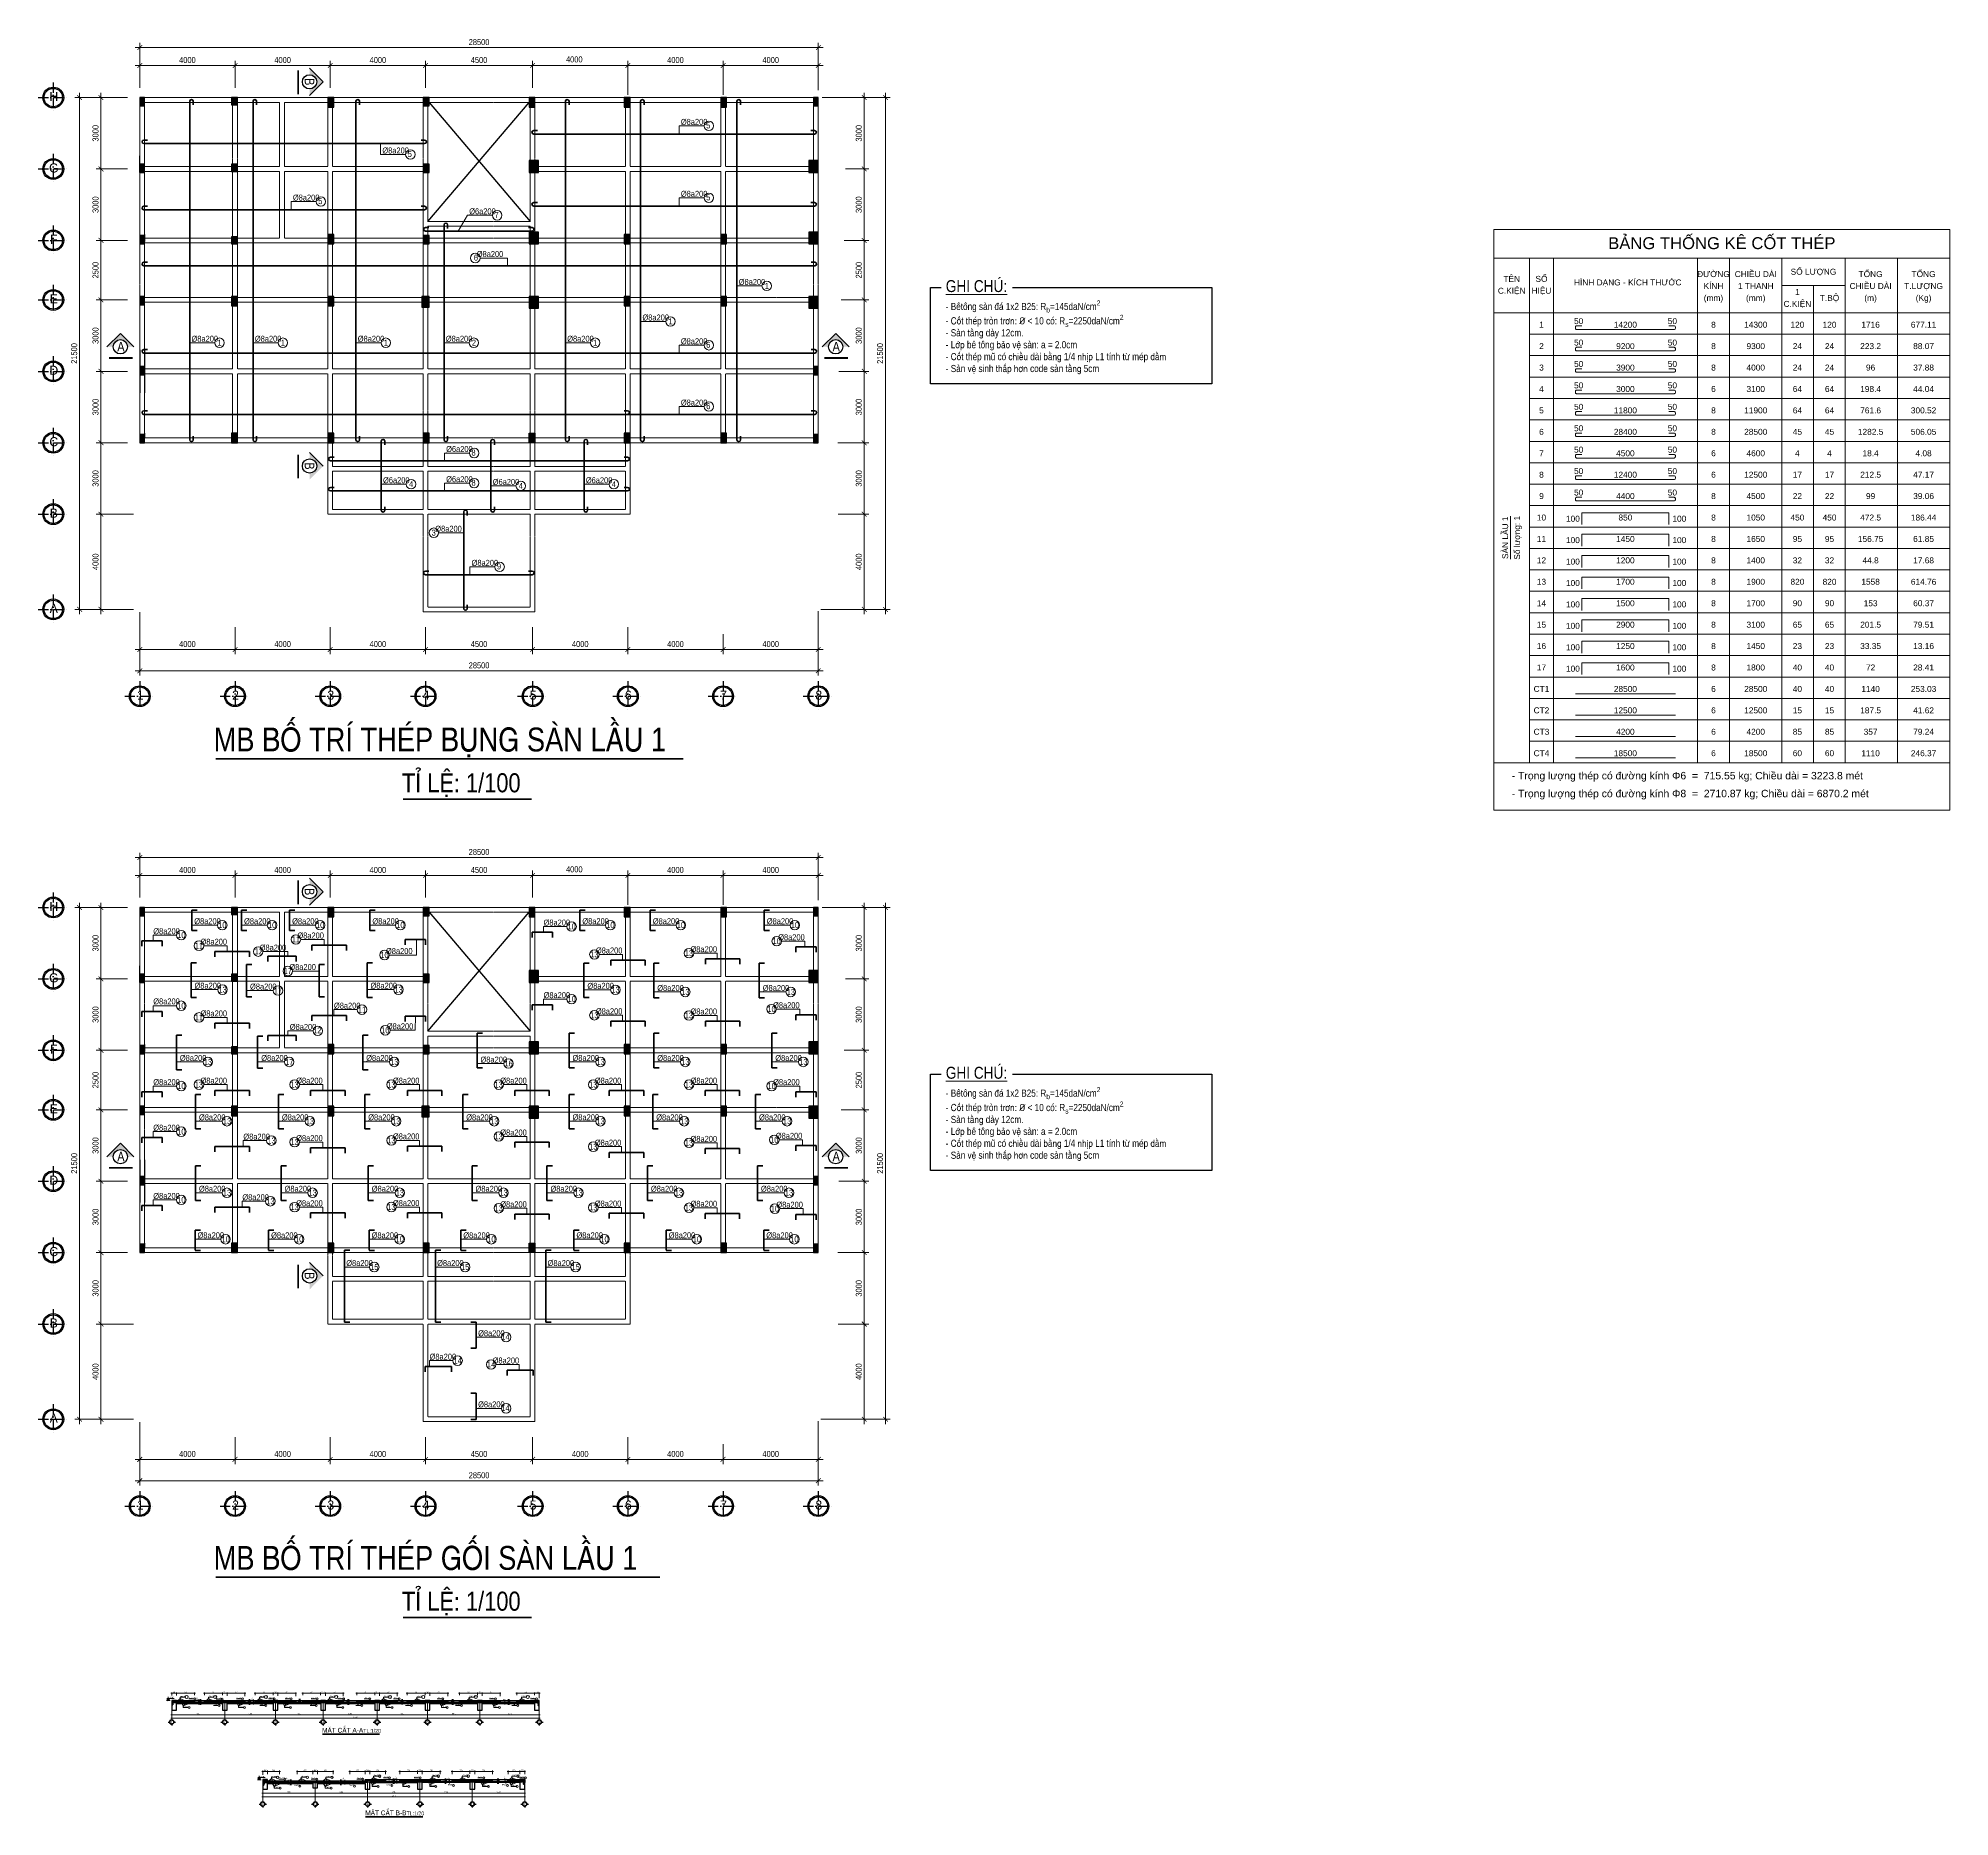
# Model space of a CAD drawing. Header units: millimetres. Extents: x 105195 to 185486, y -51269 to 23444.
import ezdxf
from ezdxf.enums import TextEntityAlignment as Align

# ---------------------------------------------------------------- set-up
doc = ezdxf.new("R2010")
doc.units = ezdxf.units.MM
doc.header["$LTSCALE"] = 2
doc.header["$MEASUREMENT"] = 0
for name, pattern in [('ACAD_ISO10W100', [18, 12, -3, 0, -3]), ('CENTERX2', [4, 2.5, -0.5, 0.5, -0.5]), ('DASHEDX2', [1.5, 1, -0.5]), ('HIDDENX2', [0.75, 0.5, -0.25])]:
    doc.linetypes.add(name, pattern=pattern)
for name, color, linetype, lineweight in [('Bao', 2, 'Continuous', 0), ('bao bao bao', 2, 'Continuous', 25), ('dam', 2, 'DASHEDX2', 15), ('kich thuoc', 7, 'Continuous', 13), ('NetMo', 9, 'HIDDENX2', 0), ('NETTHAY', 4, 'Continuous', 25), ('Steel', 4, 'Continuous', 0), ('TEXT', 6, 'Continuous', 15), ('TextThep', 7, 'Continuous', 0), ('thep+', 3, 'Continuous', 50), ('thep-', 5, 'Continuous', 50), ('truc mat cat', 7, 'CENTERX2', 9)]:
    doc.layers.add(name, color=color, linetype=linetype, lineweight=lineweight)
for name, color, linetype in [('cot', 6, 'Continuous'), ('DOOR-84', 84, 'Continuous'), ('NOI THAT', 42, 'Continuous'), ('phong', 2, 'Continuous'), ('TEXT2', 71, 'Continuous'), ('VISIONABLE-LINE126', 126, 'Continuous')]:
    doc.layers.add(name, color=color, linetype=linetype)
doc.styles.add('500', font='VHELVCN0.TTF', dxfattribs={"height": 500})
doc.styles.add('CHU', font='VHELVCN0.TTF')
doc.styles.add('Hoa', font='microsslv.ttf')
doc.styles.add('NEW', font='VHELVCN0.TTF')
doc.styles.add('STYLE5', font='VAVON_.TTF')
doc.styles.add('Text.Helve-condense', font='VHELVCN0.TTF')
doc.styles.add('Thuong', font='microsslv.ttf')
doc.styles.add('TNRM', font='VHELVCN0.TTF')
doc.dimstyles.new('TL100', dxfattribs={"dimscale": 100, "dimtxt": 2.5, "dimasz": 2, "dimexe": 2, "dimexo": 1, "dimgap": 1, "dimtad": 1, "dimdec": 0, "dimzin": 0, "dimdsep": 46, "dimtxsty": 'TNRM', "dimblk": 'ARCHTICK', "dimcen": 2, "dimdle": 2, "dimclrd": 256, "dimclre": 256, "dimclrt": 4, "dimadec": 0, "dimazin": 0, "dimtfac": 1, "dimtdec": 0, "dimtmove": 2, "dimatfit": 3, "dimfxl": 1, "dimtolj": 1, "dimtzin": 0, "dimlwd": 9, "dimlwe": 9, "dimarcsym": 1})
doc.dimstyles.new('TL20', dxfattribs={"dimscale": 20, "dimtxt": 2.5, "dimasz": 2, "dimexe": 2, "dimexo": 1, "dimgap": 1, "dimtad": 1, "dimdec": 0, "dimzin": 0, "dimdsep": 46, "dimtxsty": 'TNRM', "dimblk": 'ARCHTICK', "dimcen": 2, "dimdle": 2, "dimclrd": 256, "dimclre": 256, "dimclrt": 4, "dimadec": 0, "dimazin": 0, "dimtfac": 1, "dimtdec": 0, "dimtmove": 2, "dimatfit": 3, "dimfxl": 1, "dimtolj": 1, "dimtzin": 0, "dimlwd": 9, "dimlwe": 9, "dimarcsym": 1})

# ---------------------------------------------------------------- blocks, each defined once
blk = doc.blocks.new('truc tron')
at = {"layer": 'DOOR-84', "linetype": 'ACAD_ISO10W100', "ltscale": 20}
for p, q in [((710, 0), (-710, 0)), ((0, -710), (0, 710))]:
    blk.add_line(p, q, dxfattribs=at)
at = {"layer": 'DOOR-84', "linetype": 'Continuous'}
blk.add_circle((0, 0), 492, dxfattribs=at)
at = {"layer": 'NOI THAT', "linetype": 'Continuous'}
blk.add_circle((0, 0), 437, dxfattribs=at)
blk = doc.blocks.new('_ArchTick')
at = {"color": 0, "linetype": 'ByBlock', "const_width": 0.15}
blk.add_lwpolyline([(-0.5, -0.5), (0.5, 0.5)], dxfattribs=at)
blk = doc.blocks.new('*D26')
at = {"layer": 'Defpoints', "color": 0, "transparency": 16777216}
for p in [(113461, -1438), (109461, -1780), (113461, -2234)]:
    blk.add_point(p, dxfattribs=at)
at = {"layer": 'kich thuoc', "linetype": 'Continuous', "lineweight": 9, "transparency": 16777216}
for p, q in [((113461, -1538), (113461, -2434)), ((109261, -2234), (113661, -2234)), ((109461, -1880), (109461, -2434))]:
    blk.add_line(p, q, dxfattribs=at)
at = {"layer": 'kich thuoc', "lineweight": 9, "transparency": 16777216, "xscale": 200, "yscale": 200, "zscale": 200, "rotation": 180}
blk.add_blockref('_ArchTick', (109461, -2234), dxfattribs=at)
at = {"layer": 'kich thuoc', "lineweight": 9, "transparency": 16777216, "xscale": 200, "yscale": 200, "zscale": 200}
blk.add_blockref('_ArchTick', (113461, -2234), dxfattribs=at)
at = {"layer": 'kich thuoc', "color": 4, "transparency": 16777216, "insert": (111461, -2006), "char_height": 250, "attachment_point": 5, "style": 'TNRM'}
blk.add_mtext('\\A1;4000', dxfattribs=at)
blk = doc.blocks.new('*D27')
at = {"layer": 'Defpoints', "color": 0, "transparency": 16777216}
for p in [(113461, -1202), (117461, -1202), (117461, -2234)]:
    blk.add_point(p, dxfattribs=at)
at = {"layer": 'kich thuoc', "linetype": 'Continuous', "lineweight": 9, "transparency": 16777216}
for p, q in [((113461, -1302), (113461, -2434)), ((117461, -1302), (117461, -2434)), ((113261, -2234), (117661, -2234))]:
    blk.add_line(p, q, dxfattribs=at)
at = {"layer": 'kich thuoc', "lineweight": 9, "transparency": 16777216, "xscale": 200, "yscale": 200, "zscale": 200, "rotation": 180}
blk.add_blockref('_ArchTick', (113461, -2234), dxfattribs=at)
at = {"layer": 'kich thuoc', "lineweight": 9, "transparency": 16777216, "xscale": 200, "yscale": 200, "zscale": 200}
blk.add_blockref('_ArchTick', (117461, -2234), dxfattribs=at)
at = {"layer": 'kich thuoc', "color": 4, "transparency": 16777216, "insert": (115461, -2006), "char_height": 250, "attachment_point": 5, "style": 'TNRM'}
blk.add_mtext('\\A1;4000', dxfattribs=at)
blk = doc.blocks.new('*D28')
at = {"layer": 'Defpoints', "color": 0, "transparency": 16777216}
for p in [(117461, -1202), (121461, -1202), (121461, -2234)]:
    blk.add_point(p, dxfattribs=at)
at = {"layer": 'kich thuoc', "linetype": 'Continuous', "lineweight": 9, "transparency": 16777216}
for p, q in [((117461, -1302), (117461, -2434)), ((121461, -1302), (121461, -2434)), ((117261, -2234), (121661, -2234))]:
    blk.add_line(p, q, dxfattribs=at)
at = {"layer": 'kich thuoc', "lineweight": 9, "transparency": 16777216, "xscale": 200, "yscale": 200, "zscale": 200, "rotation": 180}
blk.add_blockref('_ArchTick', (117461, -2234), dxfattribs=at)
at = {"layer": 'kich thuoc', "lineweight": 9, "transparency": 16777216, "xscale": 200, "yscale": 200, "zscale": 200}
blk.add_blockref('_ArchTick', (121461, -2234), dxfattribs=at)
at = {"layer": 'kich thuoc', "color": 4, "transparency": 16777216, "insert": (119461, -2006), "char_height": 250, "attachment_point": 5, "style": 'TNRM'}
blk.add_mtext('\\A1;4000', dxfattribs=at)
blk = doc.blocks.new('*D29')
at = {"layer": 'Defpoints', "color": 0, "transparency": 16777216}
for p in [(121461, -1202), (125961, -1202), (125961, -2234)]:
    blk.add_point(p, dxfattribs=at)
at = {"layer": 'kich thuoc', "linetype": 'Continuous', "lineweight": 9, "transparency": 16777216}
for p, q in [((121461, -1302), (121461, -2434)), ((125961, -1302), (125961, -2434)), ((121261, -2234), (126161, -2234))]:
    blk.add_line(p, q, dxfattribs=at)
at = {"layer": 'kich thuoc', "lineweight": 9, "transparency": 16777216, "xscale": 200, "yscale": 200, "zscale": 200, "rotation": 180}
blk.add_blockref('_ArchTick', (121461, -2234), dxfattribs=at)
at = {"layer": 'kich thuoc', "lineweight": 9, "transparency": 16777216, "xscale": 200, "yscale": 200, "zscale": 200}
blk.add_blockref('_ArchTick', (125961, -2234), dxfattribs=at)
at = {"layer": 'kich thuoc', "color": 4, "transparency": 16777216, "insert": (123711, -2006), "char_height": 250, "attachment_point": 5, "style": 'TNRM'}
blk.add_mtext('\\A1;4500', dxfattribs=at)
blk = doc.blocks.new('*D30')
at = {"layer": 'Defpoints', "color": 0, "transparency": 16777216}
for p in [(125961, -1202), (129961, -1202), (129961, -2234)]:
    blk.add_point(p, dxfattribs=at)
at = {"layer": 'kich thuoc', "linetype": 'Continuous', "lineweight": 9, "transparency": 16777216}
for p, q in [((125961, -1302), (125961, -2434)), ((129961, -1302), (129961, -2434)), ((125761, -2234), (130161, -2234))]:
    blk.add_line(p, q, dxfattribs=at)
at = {"layer": 'kich thuoc', "lineweight": 9, "transparency": 16777216, "xscale": 200, "yscale": 200, "zscale": 200, "rotation": 180}
blk.add_blockref('_ArchTick', (125961, -2234), dxfattribs=at)
at = {"layer": 'kich thuoc', "lineweight": 9, "transparency": 16777216, "xscale": 200, "yscale": 200, "zscale": 200}
blk.add_blockref('_ArchTick', (129961, -2234), dxfattribs=at)
at = {"layer": 'kich thuoc', "color": 4, "transparency": 16777216, "insert": (127961, -2006), "char_height": 250, "attachment_point": 5, "style": 'TNRM'}
blk.add_mtext('\\A1;4000', dxfattribs=at)
blk = doc.blocks.new('*D31')
at = {"layer": 'Defpoints', "color": 0, "transparency": 16777216}
for p in [(133961, -1492), (129961, -1794), (133961, -2234)]:
    blk.add_point(p, dxfattribs=at)
at = {"layer": 'kich thuoc', "linetype": 'Continuous', "lineweight": 9, "transparency": 16777216}
for p, q in [((133961, -1592), (133961, -2434)), ((129761, -2234), (134161, -2234)), ((129961, -1894), (129961, -2434))]:
    blk.add_line(p, q, dxfattribs=at)
at = {"layer": 'kich thuoc', "lineweight": 9, "transparency": 16777216, "xscale": 200, "yscale": 200, "zscale": 200, "rotation": 180}
blk.add_blockref('_ArchTick', (129961, -2234), dxfattribs=at)
at = {"layer": 'kich thuoc', "lineweight": 9, "transparency": 16777216, "xscale": 200, "yscale": 200, "zscale": 200}
blk.add_blockref('_ArchTick', (133961, -2234), dxfattribs=at)
at = {"layer": 'kich thuoc', "color": 4, "transparency": 16777216, "insert": (131961, -2006), "char_height": 250, "attachment_point": 5, "style": 'TNRM'}
blk.add_mtext('\\A1;4000', dxfattribs=at)
blk = doc.blocks.new('*D32')
at = {"layer": 'Defpoints', "color": 0, "transparency": 16777216}
for p in [(137961, -528), (133961, -1492), (137961, -2234)]:
    blk.add_point(p, dxfattribs=at)
at = {"layer": 'kich thuoc', "linetype": 'Continuous', "lineweight": 9, "transparency": 16777216}
for p, q in [((137961, -628), (137961, -2434)), ((133961, -1592), (133961, -2434)), ((133761, -2234), (138161, -2234))]:
    blk.add_line(p, q, dxfattribs=at)
at = {"layer": 'kich thuoc', "lineweight": 9, "transparency": 16777216, "xscale": 200, "yscale": 200, "zscale": 200, "rotation": 180}
blk.add_blockref('_ArchTick', (133961, -2234), dxfattribs=at)
at = {"layer": 'kich thuoc', "lineweight": 9, "transparency": 16777216, "xscale": 200, "yscale": 200, "zscale": 200}
blk.add_blockref('_ArchTick', (137961, -2234), dxfattribs=at)
at = {"layer": 'kich thuoc', "color": 4, "transparency": 16777216, "insert": (135961, -2006), "char_height": 250, "attachment_point": 5, "style": 'TNRM'}
blk.add_mtext('\\A1;4000', dxfattribs=at)
blk = doc.blocks.new('*D33')
at = {"layer": 'Defpoints', "color": 0, "transparency": 16777216}
for p in [(109044, 20951), (107830, 17951), (109044, 17951)]:
    blk.add_point(p, dxfattribs=at)
at = {"layer": 'kich thuoc', "linetype": 'Continuous', "lineweight": 9, "transparency": 16777216}
for p, q in [((108944, 20951), (107630, 20951)), ((107830, 21151), (107830, 17751)), ((108944, 17951), (107630, 17951))]:
    blk.add_line(p, q, dxfattribs=at)
at = {"layer": 'kich thuoc', "lineweight": 9, "transparency": 16777216, "xscale": 200, "yscale": 200, "zscale": 200}
for p, rotation in [((107830, 20951), 90), ((107830, 17951), 270)]:
    blk.add_blockref('_ArchTick', p, dxfattribs=dict(at, rotation=rotation))
at = {"layer": 'kich thuoc', "color": 4, "transparency": 16777216, "insert": (107602, 19451), "char_height": 250, "attachment_point": 5, "rotation": 90, "style": 'TNRM'}
blk.add_mtext('\\A1;3000', dxfattribs=at)
blk = doc.blocks.new('*D34')
at = {"layer": 'Defpoints', "color": 0, "transparency": 16777216}
for p in [(109044, 17951), (107830, 14951), (109044, 14951)]:
    blk.add_point(p, dxfattribs=at)
at = {"layer": 'kich thuoc', "linetype": 'Continuous', "lineweight": 9, "transparency": 16777216}
for p, q in [((108944, 17951), (107630, 17951)), ((107830, 18151), (107830, 14751)), ((108944, 14951), (107630, 14951))]:
    blk.add_line(p, q, dxfattribs=at)
at = {"layer": 'kich thuoc', "lineweight": 9, "transparency": 16777216, "xscale": 200, "yscale": 200, "zscale": 200}
for p, rotation in [((107830, 17951), 90), ((107830, 14951), 270)]:
    blk.add_blockref('_ArchTick', p, dxfattribs=dict(at, rotation=rotation))
at = {"layer": 'kich thuoc', "color": 4, "transparency": 16777216, "insert": (107602, 16451), "char_height": 250, "attachment_point": 5, "rotation": 90, "style": 'TNRM'}
blk.add_mtext('\\A1;3000', dxfattribs=at)
blk = doc.blocks.new('*D35')
at = {"layer": 'Defpoints', "color": 0, "transparency": 16777216}
for p in [(108135, 14951), (107830, 12451), (108135, 12451)]:
    blk.add_point(p, dxfattribs=at)
at = {"layer": 'kich thuoc', "linetype": 'Continuous', "lineweight": 9, "transparency": 16777216}
for p, q in [((108035, 14951), (107630, 14951)), ((107830, 15151), (107830, 12251)), ((108035, 12451), (107630, 12451))]:
    blk.add_line(p, q, dxfattribs=at)
at = {"layer": 'kich thuoc', "lineweight": 9, "transparency": 16777216, "xscale": 200, "yscale": 200, "zscale": 200}
for p, rotation in [((107830, 14951), 90), ((107830, 12451), 270)]:
    blk.add_blockref('_ArchTick', p, dxfattribs=dict(at, rotation=rotation))
at = {"layer": 'kich thuoc', "color": 4, "transparency": 16777216, "insert": (107602, 13701), "char_height": 250, "attachment_point": 5, "rotation": 90, "style": 'TNRM'}
blk.add_mtext('\\A1;2500', dxfattribs=at)
blk = doc.blocks.new('*D36')
at = {"layer": 'Defpoints', "color": 0, "transparency": 16777216}
for p in [(109044, 12451), (107830, 9451), (109044, 9451)]:
    blk.add_point(p, dxfattribs=at)
at = {"layer": 'kich thuoc', "linetype": 'Continuous', "lineweight": 9, "transparency": 16777216}
for p, q in [((108944, 12451), (107630, 12451)), ((107830, 12651), (107830, 9251)), ((108944, 9451), (107630, 9451))]:
    blk.add_line(p, q, dxfattribs=at)
at = {"layer": 'kich thuoc', "lineweight": 9, "transparency": 16777216, "xscale": 200, "yscale": 200, "zscale": 200}
for p, rotation in [((107830, 12451), 90), ((107830, 9451), 270)]:
    blk.add_blockref('_ArchTick', p, dxfattribs=dict(at, rotation=rotation))
at = {"layer": 'kich thuoc', "color": 4, "transparency": 16777216, "insert": (107602, 10951), "char_height": 250, "attachment_point": 5, "rotation": 90, "style": 'TNRM'}
blk.add_mtext('\\A1;3000', dxfattribs=at)
blk = doc.blocks.new('*D37')
at = {"layer": 'Defpoints', "color": 0, "transparency": 16777216}
for p in [(109044, 9451), (107830, 6451), (109044, 6451)]:
    blk.add_point(p, dxfattribs=at)
at = {"layer": 'kich thuoc', "linetype": 'Continuous', "lineweight": 9, "transparency": 16777216}
for p, q in [((107830, 9651), (107830, 6251)), ((108944, 9451), (107630, 9451)), ((108944, 6451), (107630, 6451))]:
    blk.add_line(p, q, dxfattribs=at)
at = {"layer": 'kich thuoc', "lineweight": 9, "transparency": 16777216, "xscale": 200, "yscale": 200, "zscale": 200}
for p, rotation in [((107830, 9451), 90), ((107830, 6451), 270)]:
    blk.add_blockref('_ArchTick', p, dxfattribs=dict(at, rotation=rotation))
at = {"layer": 'kich thuoc', "color": 4, "transparency": 16777216, "insert": (107602, 7951), "char_height": 250, "attachment_point": 5, "rotation": 90, "style": 'TNRM'}
blk.add_mtext('\\A1;3000', dxfattribs=at)
blk = doc.blocks.new('*D38')
at = {"layer": 'Defpoints', "color": 0, "transparency": 16777216}
for p in [(109044, 6451), (107830, 3451), (109044, 3451)]:
    blk.add_point(p, dxfattribs=at)
at = {"layer": 'kich thuoc', "linetype": 'Continuous', "lineweight": 9, "transparency": 16777216}
for p, q in [((108944, 6451), (107630, 6451)), ((107830, 6651), (107830, 3251)), ((108944, 3451), (107630, 3451))]:
    blk.add_line(p, q, dxfattribs=at)
at = {"layer": 'kich thuoc', "lineweight": 9, "transparency": 16777216, "xscale": 200, "yscale": 200, "zscale": 200}
for p, rotation in [((107830, 6451), 90), ((107830, 3451), 270)]:
    blk.add_blockref('_ArchTick', p, dxfattribs=dict(at, rotation=rotation))
at = {"layer": 'kich thuoc', "color": 4, "transparency": 16777216, "insert": (107602, 4951), "char_height": 250, "attachment_point": 5, "rotation": 90, "style": 'TNRM'}
blk.add_mtext('\\A1;3000', dxfattribs=at)
blk = doc.blocks.new('*D39')
at = {"layer": 'Defpoints', "color": 0, "transparency": 16777216}
for p in [(109292, 3451), (107830, -549), (109292, -549)]:
    blk.add_point(p, dxfattribs=at)
at = {"layer": 'kich thuoc', "linetype": 'Continuous', "lineweight": 9, "transparency": 16777216}
for p, q in [((109192, 3451), (107630, 3451)), ((107830, 3651), (107830, -749)), ((109192, -549), (107630, -549))]:
    blk.add_line(p, q, dxfattribs=at)
at = {"layer": 'kich thuoc', "lineweight": 9, "transparency": 16777216, "xscale": 200, "yscale": 200, "zscale": 200}
for p, rotation in [((107830, 3451), 90), ((107830, -549), 270)]:
    blk.add_blockref('_ArchTick', p, dxfattribs=dict(at, rotation=rotation))
at = {"layer": 'kich thuoc', "color": 4, "transparency": 16777216, "insert": (107602, 1451), "char_height": 250, "attachment_point": 5, "rotation": 90, "style": 'TNRM'}
blk.add_mtext('\\A1;4000', dxfattribs=at)
blk = doc.blocks.new('*D40')
at = {"layer": 'Defpoints', "color": 0, "transparency": 16777216}
for p in [(108730, 20951), (106933, -549), (108008, -549)]:
    blk.add_point(p, dxfattribs=at)
at = {"layer": 'kich thuoc', "linetype": 'Continuous', "lineweight": 9, "transparency": 16777216}
for p, q in [((108630, 20951), (106733, 20951)), ((106933, 21151), (106933, -749)), ((107908, -549), (106733, -549))]:
    blk.add_line(p, q, dxfattribs=at)
at = {"layer": 'kich thuoc', "lineweight": 9, "transparency": 16777216, "xscale": 200, "yscale": 200, "zscale": 200}
for p, rotation in [((106933, 20951), 90), ((106933, -549), 270)]:
    blk.add_blockref('_ArchTick', p, dxfattribs=dict(at, rotation=rotation))
at = {"layer": 'kich thuoc', "color": 4, "transparency": 16777216, "insert": (106706, 10201), "char_height": 250, "attachment_point": 5, "rotation": 90, "style": 'TNRM'}
blk.add_mtext('\\A1;21500', dxfattribs=at)
blk = doc.blocks.new('*D41')
at = {"layer": 'Defpoints', "color": 0, "transparency": 16777216}
for p in [(109461, -564), (137961, -564), (137961, -3129)]:
    blk.add_point(p, dxfattribs=at)
at = {"layer": 'kich thuoc', "linetype": 'Continuous', "lineweight": 9, "transparency": 16777216}
for p, q in [((109461, -664), (109461, -3329)), ((137961, -664), (137961, -3329)), ((109261, -3129), (138161, -3129))]:
    blk.add_line(p, q, dxfattribs=at)
at = {"layer": 'kich thuoc', "lineweight": 9, "transparency": 16777216, "xscale": 200, "yscale": 200, "zscale": 200, "rotation": 180}
blk.add_blockref('_ArchTick', (109461, -3129), dxfattribs=at)
at = {"layer": 'kich thuoc', "lineweight": 9, "transparency": 16777216, "xscale": 200, "yscale": 200, "zscale": 200}
blk.add_blockref('_ArchTick', (137961, -3129), dxfattribs=at)
at = {"layer": 'kich thuoc', "color": 4, "transparency": 16777216, "insert": (123711, -2901), "char_height": 250, "attachment_point": 5, "style": 'TNRM'}
blk.add_mtext('\\A1;28500', dxfattribs=at)
blk = doc.blocks.new('*D42')
at = {"layer": 'Defpoints', "color": 0, "transparency": 16777216}
for p in [(113461, 22299), (109461, 21266), (113461, 21266)]:
    blk.add_point(p, dxfattribs=at)
at = {"layer": 'kich thuoc', "linetype": 'Continuous', "lineweight": 9, "transparency": 16777216}
for p, q in [((109461, 21366), (109461, 22499)), ((113461, 21366), (113461, 22499)), ((109261, 22299), (113661, 22299))]:
    blk.add_line(p, q, dxfattribs=at)
at = {"layer": 'kich thuoc', "lineweight": 9, "transparency": 16777216, "xscale": 200, "yscale": 200, "zscale": 200, "rotation": 180}
blk.add_blockref('_ArchTick', (109461, 22299), dxfattribs=at)
at = {"layer": 'kich thuoc', "lineweight": 9, "transparency": 16777216, "xscale": 200, "yscale": 200, "zscale": 200}
blk.add_blockref('_ArchTick', (113461, 22299), dxfattribs=at)
at = {"layer": 'kich thuoc', "color": 4, "transparency": 16777216, "insert": (111461, 22527), "char_height": 250, "attachment_point": 5, "style": 'TNRM'}
blk.add_mtext('\\A1;4000', dxfattribs=at)
blk = doc.blocks.new('*D43')
at = {"layer": 'Defpoints', "color": 0, "transparency": 16777216}
for p in [(117461, 22299), (113461, 21266), (117461, 21266)]:
    blk.add_point(p, dxfattribs=at)
at = {"layer": 'kich thuoc', "linetype": 'Continuous', "lineweight": 9, "transparency": 16777216}
for p, q in [((113461, 21366), (113461, 22499)), ((117461, 21366), (117461, 22499)), ((113261, 22299), (117661, 22299))]:
    blk.add_line(p, q, dxfattribs=at)
at = {"layer": 'kich thuoc', "lineweight": 9, "transparency": 16777216, "xscale": 200, "yscale": 200, "zscale": 200, "rotation": 180}
blk.add_blockref('_ArchTick', (113461, 22299), dxfattribs=at)
at = {"layer": 'kich thuoc', "lineweight": 9, "transparency": 16777216, "xscale": 200, "yscale": 200, "zscale": 200}
blk.add_blockref('_ArchTick', (117461, 22299), dxfattribs=at)
at = {"layer": 'kich thuoc', "color": 4, "transparency": 16777216, "insert": (115461, 22527), "char_height": 250, "attachment_point": 5, "style": 'TNRM'}
blk.add_mtext('\\A1;4000', dxfattribs=at)
blk = doc.blocks.new('*D44')
at = {"layer": 'Defpoints', "color": 0, "transparency": 16777216}
for p in [(121461, 22299), (117461, 21266), (121461, 21266)]:
    blk.add_point(p, dxfattribs=at)
at = {"layer": 'kich thuoc', "linetype": 'Continuous', "lineweight": 9, "transparency": 16777216}
for p, q in [((117461, 21366), (117461, 22499)), ((121461, 21366), (121461, 22499)), ((117261, 22299), (121661, 22299))]:
    blk.add_line(p, q, dxfattribs=at)
at = {"layer": 'kich thuoc', "lineweight": 9, "transparency": 16777216, "xscale": 200, "yscale": 200, "zscale": 200, "rotation": 180}
blk.add_blockref('_ArchTick', (117461, 22299), dxfattribs=at)
at = {"layer": 'kich thuoc', "lineweight": 9, "transparency": 16777216, "xscale": 200, "yscale": 200, "zscale": 200}
blk.add_blockref('_ArchTick', (121461, 22299), dxfattribs=at)
at = {"layer": 'kich thuoc', "color": 4, "transparency": 16777216, "insert": (119461, 22527), "char_height": 250, "attachment_point": 5, "style": 'TNRM'}
blk.add_mtext('\\A1;4000', dxfattribs=at)
blk = doc.blocks.new('*D45')
at = {"layer": 'Defpoints', "color": 0, "transparency": 16777216}
for p in [(125961, 22299), (121461, 21266), (125961, 21266)]:
    blk.add_point(p, dxfattribs=at)
at = {"layer": 'kich thuoc', "linetype": 'Continuous', "lineweight": 9, "transparency": 16777216}
for p, q in [((121461, 21366), (121461, 22499)), ((125961, 21366), (125961, 22499)), ((121261, 22299), (126161, 22299))]:
    blk.add_line(p, q, dxfattribs=at)
at = {"layer": 'kich thuoc', "lineweight": 9, "transparency": 16777216, "xscale": 200, "yscale": 200, "zscale": 200, "rotation": 180}
blk.add_blockref('_ArchTick', (121461, 22299), dxfattribs=at)
at = {"layer": 'kich thuoc', "lineweight": 9, "transparency": 16777216, "xscale": 200, "yscale": 200, "zscale": 200}
blk.add_blockref('_ArchTick', (125961, 22299), dxfattribs=at)
at = {"layer": 'kich thuoc', "color": 4, "transparency": 16777216, "insert": (123711, 22527), "char_height": 250, "attachment_point": 5, "style": 'TNRM'}
blk.add_mtext('\\A1;4500', dxfattribs=at)
blk = doc.blocks.new('*D46')
at = {"layer": 'Defpoints', "color": 0, "transparency": 16777216}
for p in [(129961, 22299), (125961, 21266), (129961, 21266)]:
    blk.add_point(p, dxfattribs=at)
at = {"layer": 'kich thuoc', "linetype": 'Continuous', "lineweight": 9, "transparency": 16777216}
for p, q in [((125961, 21366), (125961, 22499)), ((129961, 21366), (129961, 22499)), ((125761, 22299), (130161, 22299))]:
    blk.add_line(p, q, dxfattribs=at)
at = {"layer": 'kich thuoc', "lineweight": 9, "transparency": 16777216, "xscale": 200, "yscale": 200, "zscale": 200, "rotation": 180}
blk.add_blockref('_ArchTick', (125961, 22299), dxfattribs=at)
at = {"layer": 'kich thuoc', "lineweight": 9, "transparency": 16777216, "xscale": 200, "yscale": 200, "zscale": 200}
blk.add_blockref('_ArchTick', (129961, 22299), dxfattribs=at)
at = {"layer": 'kich thuoc', "color": 4, "transparency": 16777216, "insert": (127711, 22552), "char_height": 250, "attachment_point": 5, "style": 'TNRM'}
blk.add_mtext('\\A1;4000', dxfattribs=at)
blk = doc.blocks.new('*D47')
at = {"layer": 'Defpoints', "color": 0, "transparency": 16777216}
for p in [(133961, 22299), (129961, 20965), (133961, 20965)]:
    blk.add_point(p, dxfattribs=at)
at = {"layer": 'kich thuoc', "linetype": 'Continuous', "lineweight": 9, "transparency": 16777216}
for p, q in [((129961, 21065), (129961, 22499)), ((133961, 21065), (133961, 22499)), ((129761, 22299), (134161, 22299))]:
    blk.add_line(p, q, dxfattribs=at)
at = {"layer": 'kich thuoc', "lineweight": 9, "transparency": 16777216, "xscale": 200, "yscale": 200, "zscale": 200, "rotation": 180}
blk.add_blockref('_ArchTick', (129961, 22299), dxfattribs=at)
at = {"layer": 'kich thuoc', "lineweight": 9, "transparency": 16777216, "xscale": 200, "yscale": 200, "zscale": 200}
blk.add_blockref('_ArchTick', (133961, 22299), dxfattribs=at)
at = {"layer": 'kich thuoc', "color": 4, "transparency": 16777216, "insert": (131961, 22527), "char_height": 250, "attachment_point": 5, "style": 'TNRM'}
blk.add_mtext('\\A1;4000', dxfattribs=at)
blk = doc.blocks.new('*D48')
at = {"layer": 'Defpoints', "color": 0, "transparency": 16777216}
for p in [(137961, 22299), (133961, 20965), (137961, 21160)]:
    blk.add_point(p, dxfattribs=at)
at = {"layer": 'kich thuoc', "linetype": 'Continuous', "lineweight": 9, "transparency": 16777216}
for p, q in [((133961, 21065), (133961, 22499)), ((137961, 21260), (137961, 22499)), ((133761, 22299), (138161, 22299))]:
    blk.add_line(p, q, dxfattribs=at)
at = {"layer": 'kich thuoc', "lineweight": 9, "transparency": 16777216, "xscale": 200, "yscale": 200, "zscale": 200, "rotation": 180}
blk.add_blockref('_ArchTick', (133961, 22299), dxfattribs=at)
at = {"layer": 'kich thuoc', "lineweight": 9, "transparency": 16777216, "xscale": 200, "yscale": 200, "zscale": 200}
blk.add_blockref('_ArchTick', (137961, 22299), dxfattribs=at)
at = {"layer": 'kich thuoc', "color": 4, "transparency": 16777216, "insert": (135961, 22527), "char_height": 250, "attachment_point": 5, "style": 'TNRM'}
blk.add_mtext('\\A1;4000', dxfattribs=at)
blk = doc.blocks.new('*D49')
at = {"layer": 'Defpoints', "color": 0, "transparency": 16777216}
for p in [(137961, 23053), (109461, 21905), (137961, 21905)]:
    blk.add_point(p, dxfattribs=at)
at = {"layer": 'kich thuoc', "linetype": 'Continuous', "lineweight": 9, "transparency": 16777216}
for p, q in [((109261, 23053), (138161, 23053)), ((109461, 22005), (109461, 23253)), ((137961, 22005), (137961, 23253))]:
    blk.add_line(p, q, dxfattribs=at)
at = {"layer": 'kich thuoc', "lineweight": 9, "transparency": 16777216, "xscale": 200, "yscale": 200, "zscale": 200, "rotation": 180}
blk.add_blockref('_ArchTick', (109461, 23053), dxfattribs=at)
at = {"layer": 'kich thuoc', "lineweight": 9, "transparency": 16777216, "xscale": 200, "yscale": 200, "zscale": 200}
blk.add_blockref('_ArchTick', (137961, 23053), dxfattribs=at)
at = {"layer": 'kich thuoc', "color": 4, "transparency": 16777216, "insert": (123711, 23280), "char_height": 250, "attachment_point": 5, "style": 'TNRM'}
blk.add_mtext('\\A1;28500', dxfattribs=at)
blk = doc.blocks.new('*D50')
at = {"layer": 'Defpoints', "color": 0, "transparency": 16777216}
for p in [(138995, 6451), (139890, 6451), (138698, 3451)]:
    blk.add_point(p, dxfattribs=at)
at = {"layer": 'kich thuoc', "linetype": 'Continuous', "lineweight": 9, "transparency": 16777216}
for p, q in [((139095, 6451), (140090, 6451)), ((139890, 3251), (139890, 6651)), ((138798, 3451), (140090, 3451))]:
    blk.add_line(p, q, dxfattribs=at)
at = {"layer": 'kich thuoc', "lineweight": 9, "transparency": 16777216, "xscale": 200, "yscale": 200, "zscale": 200}
for p, rotation in [((139890, 6451), 90), ((139890, 3451), 270)]:
    blk.add_blockref('_ArchTick', p, dxfattribs=dict(at, rotation=rotation))
at = {"layer": 'kich thuoc', "color": 4, "transparency": 16777216, "insert": (139662, 4951), "char_height": 250, "attachment_point": 5, "rotation": 90, "style": 'TNRM'}
blk.add_mtext('\\A1;3000', dxfattribs=at)
blk = doc.blocks.new('*D51')
at = {"layer": 'Defpoints', "color": 0, "transparency": 16777216}
for p in [(138989, 9451), (139890, 9451), (138682, 6451)]:
    blk.add_point(p, dxfattribs=at)
at = {"layer": 'kich thuoc', "linetype": 'Continuous', "lineweight": 9, "transparency": 16777216}
for p, q in [((139890, 6251), (139890, 9651)), ((139089, 9451), (140090, 9451)), ((138782, 6451), (140090, 6451))]:
    blk.add_line(p, q, dxfattribs=at)
at = {"layer": 'kich thuoc', "lineweight": 9, "transparency": 16777216, "xscale": 200, "yscale": 200, "zscale": 200}
for p, rotation in [((139890, 9451), 90), ((139890, 6451), 270)]:
    blk.add_blockref('_ArchTick', p, dxfattribs=dict(at, rotation=rotation))
at = {"layer": 'kich thuoc', "color": 4, "transparency": 16777216, "insert": (139662, 7951), "char_height": 250, "attachment_point": 5, "rotation": 90, "style": 'TNRM'}
blk.add_mtext('\\A1;3000', dxfattribs=at)
blk = doc.blocks.new('*D52')
at = {"layer": 'Defpoints', "color": 0, "transparency": 16777216}
for p in [(139781, 12451), (139890, 12451), (138726, 9451)]:
    blk.add_point(p, dxfattribs=at)
at = {"layer": 'kich thuoc', "linetype": 'Continuous', "lineweight": 9, "transparency": 16777216}
for p, q in [((139881, 12451), (140090, 12451)), ((139890, 9251), (139890, 12651)), ((138826, 9451), (140090, 9451))]:
    blk.add_line(p, q, dxfattribs=at)
at = {"layer": 'kich thuoc', "lineweight": 9, "transparency": 16777216, "xscale": 200, "yscale": 200, "zscale": 200}
for p, rotation in [((139890, 12451), 90), ((139890, 9451), 270)]:
    blk.add_blockref('_ArchTick', p, dxfattribs=dict(at, rotation=rotation))
at = {"layer": 'kich thuoc', "color": 4, "transparency": 16777216, "insert": (139662, 10951), "char_height": 250, "attachment_point": 5, "rotation": 90, "style": 'TNRM'}
blk.add_mtext('\\A1;3000', dxfattribs=at)
blk = doc.blocks.new('*D53')
at = {"layer": 'Defpoints', "color": 0, "transparency": 16777216}
for p in [(139781, 14951), (139890, 14951), (138823, 12451)]:
    blk.add_point(p, dxfattribs=at)
at = {"layer": 'kich thuoc', "linetype": 'Continuous', "lineweight": 9, "transparency": 16777216}
for p, q in [((139881, 14951), (140090, 14951)), ((139890, 12251), (139890, 15151)), ((138923, 12451), (140090, 12451))]:
    blk.add_line(p, q, dxfattribs=at)
at = {"layer": 'kich thuoc', "lineweight": 9, "transparency": 16777216, "xscale": 200, "yscale": 200, "zscale": 200}
for p, rotation in [((139890, 14951), 90), ((139890, 12451), 270)]:
    blk.add_blockref('_ArchTick', p, dxfattribs=dict(at, rotation=rotation))
at = {"layer": 'kich thuoc', "color": 4, "transparency": 16777216, "insert": (139662, 13701), "char_height": 250, "attachment_point": 5, "rotation": 90, "style": 'TNRM'}
blk.add_mtext('\\A1;2500', dxfattribs=at)
blk = doc.blocks.new('*D54')
at = {"layer": 'Defpoints', "color": 0, "transparency": 16777216}
for p in [(139003, 17951), (139890, 17951), (138941, 14951)]:
    blk.add_point(p, dxfattribs=at)
at = {"layer": 'kich thuoc', "linetype": 'Continuous', "lineweight": 9, "transparency": 16777216}
for p, q in [((139103, 17951), (140090, 17951)), ((139890, 14751), (139890, 18151)), ((139041, 14951), (140090, 14951))]:
    blk.add_line(p, q, dxfattribs=at)
at = {"layer": 'kich thuoc', "lineweight": 9, "transparency": 16777216, "xscale": 200, "yscale": 200, "zscale": 200}
for p, rotation in [((139890, 17951), 90), ((139890, 14951), 270)]:
    blk.add_blockref('_ArchTick', p, dxfattribs=dict(at, rotation=rotation))
at = {"layer": 'kich thuoc', "color": 4, "transparency": 16777216, "insert": (139662, 16451), "char_height": 250, "attachment_point": 5, "rotation": 90, "style": 'TNRM'}
blk.add_mtext('\\A1;3000', dxfattribs=at)
blk = doc.blocks.new('*D55')
at = {"layer": 'Defpoints', "color": 0, "transparency": 16777216}
for p in [(139781, 20951), (139890, 20951), (139781, 17951)]:
    blk.add_point(p, dxfattribs=at)
at = {"layer": 'kich thuoc', "linetype": 'Continuous', "lineweight": 9, "transparency": 16777216}
for p, q in [((139881, 20951), (140090, 20951)), ((139890, 17751), (139890, 21151)), ((139881, 17951), (140090, 17951))]:
    blk.add_line(p, q, dxfattribs=at)
at = {"layer": 'kich thuoc', "lineweight": 9, "transparency": 16777216, "xscale": 200, "yscale": 200, "zscale": 200}
for p, rotation in [((139890, 20951), 90), ((139890, 17951), 270)]:
    blk.add_blockref('_ArchTick', p, dxfattribs=dict(at, rotation=rotation))
at = {"layer": 'kich thuoc', "color": 4, "transparency": 16777216, "insert": (139662, 19451), "char_height": 250, "attachment_point": 5, "rotation": 90, "style": 'TNRM'}
blk.add_mtext('\\A1;3000', dxfattribs=at)
blk = doc.blocks.new('*D56')
at = {"layer": 'Defpoints', "color": 0, "transparency": 16777216}
for p in [(138018, 20951), (139467, -549), (140784, -549)]:
    blk.add_point(p, dxfattribs=at)
at = {"layer": 'kich thuoc', "linetype": 'Continuous', "lineweight": 9, "transparency": 16777216}
for p, q in [((138118, 20951), (140984, 20951)), ((140784, 21151), (140784, -749)), ((139567, -549), (140984, -549))]:
    blk.add_line(p, q, dxfattribs=at)
at = {"layer": 'kich thuoc', "lineweight": 9, "transparency": 16777216, "xscale": 200, "yscale": 200, "zscale": 200}
for p, rotation in [((140784, 20951), 90), ((140784, -549), 270)]:
    blk.add_blockref('_ArchTick', p, dxfattribs=dict(at, rotation=rotation))
at = {"layer": 'kich thuoc', "color": 4, "transparency": 16777216, "insert": (140556, 10201), "char_height": 250, "attachment_point": 5, "rotation": 90, "style": 'TNRM'}
blk.add_mtext('\\A1;21500', dxfattribs=at)
blk = doc.blocks.new('*D57')
at = {"layer": 'Defpoints', "color": 0, "transparency": 16777216}
for p in [(138854, 3451), (139890, 3451), (137961, -549)]:
    blk.add_point(p, dxfattribs=at)
at = {"layer": 'kich thuoc', "linetype": 'Continuous', "lineweight": 9, "transparency": 16777216}
for p, q in [((138954, 3451), (140090, 3451)), ((139890, -749), (139890, 3651)), ((138061, -549), (140090, -549))]:
    blk.add_line(p, q, dxfattribs=at)
at = {"layer": 'kich thuoc', "lineweight": 9, "transparency": 16777216, "xscale": 200, "yscale": 200, "zscale": 200}
for p, rotation in [((139890, 3451), 90), ((139890, -549), 270)]:
    blk.add_blockref('_ArchTick', p, dxfattribs=dict(at, rotation=rotation))
at = {"layer": 'kich thuoc', "color": 4, "transparency": 16777216, "insert": (139662, 1451), "char_height": 250, "attachment_point": 5, "rotation": 90, "style": 'TNRM'}
blk.add_mtext('\\A1;4000', dxfattribs=at)
blk = doc.blocks.new('*D58')
at = {"layer": 'Defpoints', "color": 0, "transparency": 16777216}
for p in [(109461, -35802), (113461, -35460), (113461, -36255)]:
    blk.add_point(p, dxfattribs=at)
at = {"layer": 'kich thuoc', "linetype": 'Continuous', "lineweight": 9, "transparency": 16777216}
for p, q in [((109461, -35902), (109461, -36455)), ((113461, -35560), (113461, -36455)), ((109261, -36255), (113661, -36255))]:
    blk.add_line(p, q, dxfattribs=at)
at = {"layer": 'kich thuoc', "lineweight": 9, "transparency": 16777216, "xscale": 200, "yscale": 200, "zscale": 200, "rotation": 180}
blk.add_blockref('_ArchTick', (109461, -36255), dxfattribs=at)
at = {"layer": 'kich thuoc', "lineweight": 9, "transparency": 16777216, "xscale": 200, "yscale": 200, "zscale": 200}
blk.add_blockref('_ArchTick', (113461, -36255), dxfattribs=at)
at = {"layer": 'kich thuoc', "color": 4, "transparency": 16777216, "insert": (111461, -36028), "char_height": 250, "attachment_point": 5, "style": 'TNRM'}
blk.add_mtext('\\A1;4000', dxfattribs=at)
blk = doc.blocks.new('*D59')
at = {"layer": 'Defpoints', "color": 0, "transparency": 16777216}
for p in [(113461, -35224), (117461, -35224), (117461, -36255)]:
    blk.add_point(p, dxfattribs=at)
at = {"layer": 'kich thuoc', "linetype": 'Continuous', "lineweight": 9, "transparency": 16777216}
for p, q in [((113461, -35324), (113461, -36455)), ((117461, -35324), (117461, -36455)), ((113261, -36255), (117661, -36255))]:
    blk.add_line(p, q, dxfattribs=at)
at = {"layer": 'kich thuoc', "lineweight": 9, "transparency": 16777216, "xscale": 200, "yscale": 200, "zscale": 200, "rotation": 180}
blk.add_blockref('_ArchTick', (113461, -36255), dxfattribs=at)
at = {"layer": 'kich thuoc', "lineweight": 9, "transparency": 16777216, "xscale": 200, "yscale": 200, "zscale": 200}
blk.add_blockref('_ArchTick', (117461, -36255), dxfattribs=at)
at = {"layer": 'kich thuoc', "color": 4, "transparency": 16777216, "insert": (115461, -36028), "char_height": 250, "attachment_point": 5, "style": 'TNRM'}
blk.add_mtext('\\A1;4000', dxfattribs=at)
blk = doc.blocks.new('*D60')
at = {"layer": 'Defpoints', "color": 0, "transparency": 16777216}
for p in [(117461, -35224), (121461, -35224), (121461, -36255)]:
    blk.add_point(p, dxfattribs=at)
at = {"layer": 'kich thuoc', "linetype": 'Continuous', "lineweight": 9, "transparency": 16777216}
for p, q in [((117461, -35324), (117461, -36455)), ((121461, -35324), (121461, -36455)), ((117261, -36255), (121661, -36255))]:
    blk.add_line(p, q, dxfattribs=at)
at = {"layer": 'kich thuoc', "lineweight": 9, "transparency": 16777216, "xscale": 200, "yscale": 200, "zscale": 200, "rotation": 180}
blk.add_blockref('_ArchTick', (117461, -36255), dxfattribs=at)
at = {"layer": 'kich thuoc', "lineweight": 9, "transparency": 16777216, "xscale": 200, "yscale": 200, "zscale": 200}
blk.add_blockref('_ArchTick', (121461, -36255), dxfattribs=at)
at = {"layer": 'kich thuoc', "color": 4, "transparency": 16777216, "insert": (119461, -36028), "char_height": 250, "attachment_point": 5, "style": 'TNRM'}
blk.add_mtext('\\A1;4000', dxfattribs=at)
blk = doc.blocks.new('*D61')
at = {"layer": 'Defpoints', "color": 0, "transparency": 16777216}
for p in [(121461, -35224), (125961, -35224), (125961, -36255)]:
    blk.add_point(p, dxfattribs=at)
at = {"layer": 'kich thuoc', "linetype": 'Continuous', "lineweight": 9, "transparency": 16777216}
for p, q in [((121461, -35324), (121461, -36455)), ((125961, -35324), (125961, -36455)), ((121261, -36255), (126161, -36255))]:
    blk.add_line(p, q, dxfattribs=at)
at = {"layer": 'kich thuoc', "lineweight": 9, "transparency": 16777216, "xscale": 200, "yscale": 200, "zscale": 200, "rotation": 180}
blk.add_blockref('_ArchTick', (121461, -36255), dxfattribs=at)
at = {"layer": 'kich thuoc', "lineweight": 9, "transparency": 16777216, "xscale": 200, "yscale": 200, "zscale": 200}
blk.add_blockref('_ArchTick', (125961, -36255), dxfattribs=at)
at = {"layer": 'kich thuoc', "color": 4, "transparency": 16777216, "insert": (123711, -36028), "char_height": 250, "attachment_point": 5, "style": 'TNRM'}
blk.add_mtext('\\A1;4500', dxfattribs=at)
blk = doc.blocks.new('*D62')
at = {"layer": 'Defpoints', "color": 0, "transparency": 16777216}
for p in [(125961, -35224), (129961, -35224), (129961, -36255)]:
    blk.add_point(p, dxfattribs=at)
at = {"layer": 'kich thuoc', "linetype": 'Continuous', "lineweight": 9, "transparency": 16777216}
for p, q in [((125961, -35324), (125961, -36455)), ((129961, -35324), (129961, -36455)), ((125761, -36255), (130161, -36255))]:
    blk.add_line(p, q, dxfattribs=at)
at = {"layer": 'kich thuoc', "lineweight": 9, "transparency": 16777216, "xscale": 200, "yscale": 200, "zscale": 200, "rotation": 180}
blk.add_blockref('_ArchTick', (125961, -36255), dxfattribs=at)
at = {"layer": 'kich thuoc', "lineweight": 9, "transparency": 16777216, "xscale": 200, "yscale": 200, "zscale": 200}
blk.add_blockref('_ArchTick', (129961, -36255), dxfattribs=at)
at = {"layer": 'kich thuoc', "color": 4, "transparency": 16777216, "insert": (127961, -36028), "char_height": 250, "attachment_point": 5, "style": 'TNRM'}
blk.add_mtext('\\A1;4000', dxfattribs=at)
blk = doc.blocks.new('*D63')
at = {"layer": 'Defpoints', "color": 0, "transparency": 16777216}
for p in [(129961, -35816), (133961, -35514), (133961, -36255)]:
    blk.add_point(p, dxfattribs=at)
at = {"layer": 'kich thuoc', "linetype": 'Continuous', "lineweight": 9, "transparency": 16777216}
for p, q in [((129961, -35916), (129961, -36455)), ((133961, -35614), (133961, -36455)), ((129761, -36255), (134161, -36255))]:
    blk.add_line(p, q, dxfattribs=at)
at = {"layer": 'kich thuoc', "lineweight": 9, "transparency": 16777216, "xscale": 200, "yscale": 200, "zscale": 200, "rotation": 180}
blk.add_blockref('_ArchTick', (129961, -36255), dxfattribs=at)
at = {"layer": 'kich thuoc', "lineweight": 9, "transparency": 16777216, "xscale": 200, "yscale": 200, "zscale": 200}
blk.add_blockref('_ArchTick', (133961, -36255), dxfattribs=at)
at = {"layer": 'kich thuoc', "color": 4, "transparency": 16777216, "insert": (131961, -36028), "char_height": 250, "attachment_point": 5, "style": 'TNRM'}
blk.add_mtext('\\A1;4000', dxfattribs=at)
blk = doc.blocks.new('*D64')
at = {"layer": 'Defpoints', "color": 0, "transparency": 16777216}
for p in [(137961, -34549), (133961, -35514), (137961, -36255)]:
    blk.add_point(p, dxfattribs=at)
at = {"layer": 'kich thuoc', "linetype": 'Continuous', "lineweight": 9, "transparency": 16777216}
for p, q in [((137961, -34649), (137961, -36455)), ((133961, -35614), (133961, -36455)), ((133761, -36255), (138161, -36255))]:
    blk.add_line(p, q, dxfattribs=at)
at = {"layer": 'kich thuoc', "lineweight": 9, "transparency": 16777216, "xscale": 200, "yscale": 200, "zscale": 200, "rotation": 180}
blk.add_blockref('_ArchTick', (133961, -36255), dxfattribs=at)
at = {"layer": 'kich thuoc', "lineweight": 9, "transparency": 16777216, "xscale": 200, "yscale": 200, "zscale": 200}
blk.add_blockref('_ArchTick', (137961, -36255), dxfattribs=at)
at = {"layer": 'kich thuoc', "color": 4, "transparency": 16777216, "insert": (135961, -36028), "char_height": 250, "attachment_point": 5, "style": 'TNRM'}
blk.add_mtext('\\A1;4000', dxfattribs=at)
blk = doc.blocks.new('*D65')
at = {"layer": 'Defpoints', "color": 0, "transparency": 16777216}
for p in [(109044, -13071), (107830, -16071), (109044, -16071)]:
    blk.add_point(p, dxfattribs=at)
at = {"layer": 'kich thuoc', "linetype": 'Continuous', "lineweight": 9, "transparency": 16777216}
for p, q in [((108944, -13071), (107630, -13071)), ((107830, -12871), (107830, -16271)), ((108944, -16071), (107630, -16071))]:
    blk.add_line(p, q, dxfattribs=at)
at = {"layer": 'kich thuoc', "lineweight": 9, "transparency": 16777216, "xscale": 200, "yscale": 200, "zscale": 200}
for p, rotation in [((107830, -13071), 90), ((107830, -16071), 270)]:
    blk.add_blockref('_ArchTick', p, dxfattribs=dict(at, rotation=rotation))
at = {"layer": 'kich thuoc', "color": 4, "transparency": 16777216, "insert": (107602, -14571), "char_height": 250, "attachment_point": 5, "rotation": 90, "style": 'TNRM'}
blk.add_mtext('\\A1;3000', dxfattribs=at)
blk = doc.blocks.new('*D66')
at = {"layer": 'Defpoints', "color": 0, "transparency": 16777216}
for p in [(109044, -16071), (107830, -19071), (109044, -19071)]:
    blk.add_point(p, dxfattribs=at)
at = {"layer": 'kich thuoc', "linetype": 'Continuous', "lineweight": 9, "transparency": 16777216}
for p, q in [((107830, -15871), (107830, -19271)), ((108944, -16071), (107630, -16071)), ((108944, -19071), (107630, -19071))]:
    blk.add_line(p, q, dxfattribs=at)
at = {"layer": 'kich thuoc', "lineweight": 9, "transparency": 16777216, "xscale": 200, "yscale": 200, "zscale": 200}
for p, rotation in [((107830, -16071), 90), ((107830, -19071), 270)]:
    blk.add_blockref('_ArchTick', p, dxfattribs=dict(at, rotation=rotation))
at = {"layer": 'kich thuoc', "color": 4, "transparency": 16777216, "insert": (107602, -17571), "char_height": 250, "attachment_point": 5, "rotation": 90, "style": 'TNRM'}
blk.add_mtext('\\A1;3000', dxfattribs=at)
blk = doc.blocks.new('*D67')
at = {"layer": 'Defpoints', "color": 0, "transparency": 16777216}
for p in [(108135, -19071), (107830, -21571), (108135, -21571)]:
    blk.add_point(p, dxfattribs=at)
at = {"layer": 'kich thuoc', "linetype": 'Continuous', "lineweight": 9, "transparency": 16777216}
for p, q in [((108035, -19071), (107630, -19071)), ((107830, -18871), (107830, -21771)), ((108035, -21571), (107630, -21571))]:
    blk.add_line(p, q, dxfattribs=at)
at = {"layer": 'kich thuoc', "lineweight": 9, "transparency": 16777216, "xscale": 200, "yscale": 200, "zscale": 200}
for p, rotation in [((107830, -19071), 90), ((107830, -21571), 270)]:
    blk.add_blockref('_ArchTick', p, dxfattribs=dict(at, rotation=rotation))
at = {"layer": 'kich thuoc', "color": 4, "transparency": 16777216, "insert": (107602, -20321), "char_height": 250, "attachment_point": 5, "rotation": 90, "style": 'TNRM'}
blk.add_mtext('\\A1;2500', dxfattribs=at)
blk = doc.blocks.new('*D68')
at = {"layer": 'Defpoints', "color": 0, "transparency": 16777216}
for p in [(109044, -21571), (107830, -24571), (109044, -24571)]:
    blk.add_point(p, dxfattribs=at)
at = {"layer": 'kich thuoc', "linetype": 'Continuous', "lineweight": 9, "transparency": 16777216}
for p, q in [((108944, -21571), (107630, -21571)), ((107830, -21371), (107830, -24771)), ((108944, -24571), (107630, -24571))]:
    blk.add_line(p, q, dxfattribs=at)
at = {"layer": 'kich thuoc', "lineweight": 9, "transparency": 16777216, "xscale": 200, "yscale": 200, "zscale": 200}
for p, rotation in [((107830, -21571), 90), ((107830, -24571), 270)]:
    blk.add_blockref('_ArchTick', p, dxfattribs=dict(at, rotation=rotation))
at = {"layer": 'kich thuoc', "color": 4, "transparency": 16777216, "insert": (107602, -23071), "char_height": 250, "attachment_point": 5, "rotation": 90, "style": 'TNRM'}
blk.add_mtext('\\A1;3000', dxfattribs=at)
blk = doc.blocks.new('*D69')
at = {"layer": 'Defpoints', "color": 0, "transparency": 16777216}
for p in [(109044, -24571), (107830, -27571), (109044, -27571)]:
    blk.add_point(p, dxfattribs=at)
at = {"layer": 'kich thuoc', "linetype": 'Continuous', "lineweight": 9, "transparency": 16777216}
for p, q in [((108944, -24571), (107630, -24571)), ((107830, -24371), (107830, -27771)), ((108944, -27571), (107630, -27571))]:
    blk.add_line(p, q, dxfattribs=at)
at = {"layer": 'kich thuoc', "lineweight": 9, "transparency": 16777216, "xscale": 200, "yscale": 200, "zscale": 200}
for p, rotation in [((107830, -24571), 90), ((107830, -27571), 270)]:
    blk.add_blockref('_ArchTick', p, dxfattribs=dict(at, rotation=rotation))
at = {"layer": 'kich thuoc', "color": 4, "transparency": 16777216, "insert": (107602, -26071), "char_height": 250, "attachment_point": 5, "rotation": 90, "style": 'TNRM'}
blk.add_mtext('\\A1;3000', dxfattribs=at)
blk = doc.blocks.new('*D70')
at = {"layer": 'Defpoints', "color": 0, "transparency": 16777216}
for p in [(109044, -27571), (107830, -30571), (109044, -30571)]:
    blk.add_point(p, dxfattribs=at)
at = {"layer": 'kich thuoc', "linetype": 'Continuous', "lineweight": 9, "transparency": 16777216}
for p, q in [((108944, -27571), (107630, -27571)), ((107830, -27371), (107830, -30771)), ((108944, -30571), (107630, -30571))]:
    blk.add_line(p, q, dxfattribs=at)
at = {"layer": 'kich thuoc', "lineweight": 9, "transparency": 16777216, "xscale": 200, "yscale": 200, "zscale": 200}
for p, rotation in [((107830, -27571), 90), ((107830, -30571), 270)]:
    blk.add_blockref('_ArchTick', p, dxfattribs=dict(at, rotation=rotation))
at = {"layer": 'kich thuoc', "color": 4, "transparency": 16777216, "insert": (107602, -29071), "char_height": 250, "attachment_point": 5, "rotation": 90, "style": 'TNRM'}
blk.add_mtext('\\A1;3000', dxfattribs=at)
blk = doc.blocks.new('*D71')
at = {"layer": 'Defpoints', "color": 0, "transparency": 16777216}
for p in [(109292, -30571), (107830, -34571), (109292, -34571)]:
    blk.add_point(p, dxfattribs=at)
at = {"layer": 'kich thuoc', "linetype": 'Continuous', "lineweight": 9, "transparency": 16777216}
for p, q in [((107830, -30371), (107830, -34771)), ((109192, -30571), (107630, -30571)), ((109192, -34571), (107630, -34571))]:
    blk.add_line(p, q, dxfattribs=at)
at = {"layer": 'kich thuoc', "lineweight": 9, "transparency": 16777216, "xscale": 200, "yscale": 200, "zscale": 200}
for p, rotation in [((107830, -30571), 90), ((107830, -34571), 270)]:
    blk.add_blockref('_ArchTick', p, dxfattribs=dict(at, rotation=rotation))
at = {"layer": 'kich thuoc', "color": 4, "transparency": 16777216, "insert": (107602, -32571), "char_height": 250, "attachment_point": 5, "rotation": 90, "style": 'TNRM'}
blk.add_mtext('\\A1;4000', dxfattribs=at)
blk = doc.blocks.new('*D72')
at = {"layer": 'Defpoints', "color": 0, "transparency": 16777216}
for p in [(108730, -13071), (106933, -34571), (108008, -34571)]:
    blk.add_point(p, dxfattribs=at)
at = {"layer": 'kich thuoc', "linetype": 'Continuous', "lineweight": 9, "transparency": 16777216}
for p, q in [((108630, -13071), (106733, -13071)), ((106933, -12871), (106933, -34771)), ((107908, -34571), (106733, -34571))]:
    blk.add_line(p, q, dxfattribs=at)
at = {"layer": 'kich thuoc', "lineweight": 9, "transparency": 16777216, "xscale": 200, "yscale": 200, "zscale": 200}
for p, rotation in [((106933, -13071), 90), ((106933, -34571), 270)]:
    blk.add_blockref('_ArchTick', p, dxfattribs=dict(at, rotation=rotation))
at = {"layer": 'kich thuoc', "color": 4, "transparency": 16777216, "insert": (106706, -23821), "char_height": 250, "attachment_point": 5, "rotation": 90, "style": 'TNRM'}
blk.add_mtext('\\A1;21500', dxfattribs=at)
blk = doc.blocks.new('*D73')
at = {"layer": 'Defpoints', "color": 0, "transparency": 16777216}
for p in [(109461, -34586), (137961, -34586), (137961, -37151)]:
    blk.add_point(p, dxfattribs=at)
at = {"layer": 'kich thuoc', "linetype": 'Continuous', "lineweight": 9, "transparency": 16777216}
for p, q in [((109461, -34686), (109461, -37351)), ((137961, -34686), (137961, -37351)), ((109261, -37151), (138161, -37151))]:
    blk.add_line(p, q, dxfattribs=at)
at = {"layer": 'kich thuoc', "lineweight": 9, "transparency": 16777216, "xscale": 200, "yscale": 200, "zscale": 200, "rotation": 180}
blk.add_blockref('_ArchTick', (109461, -37151), dxfattribs=at)
at = {"layer": 'kich thuoc', "lineweight": 9, "transparency": 16777216, "xscale": 200, "yscale": 200, "zscale": 200}
blk.add_blockref('_ArchTick', (137961, -37151), dxfattribs=at)
at = {"layer": 'kich thuoc', "color": 4, "transparency": 16777216, "insert": (123711, -36923), "char_height": 250, "attachment_point": 5, "style": 'TNRM'}
blk.add_mtext('\\A1;28500', dxfattribs=at)
blk = doc.blocks.new('*D74')
at = {"layer": 'Defpoints', "color": 0, "transparency": 16777216}
for p in [(113461, -11723), (109461, -12756), (113461, -12756)]:
    blk.add_point(p, dxfattribs=at)
at = {"layer": 'kich thuoc', "linetype": 'Continuous', "lineweight": 9, "transparency": 16777216}
for p, q in [((109261, -11723), (113661, -11723)), ((109461, -12656), (109461, -11523)), ((113461, -12656), (113461, -11523))]:
    blk.add_line(p, q, dxfattribs=at)
at = {"layer": 'kich thuoc', "lineweight": 9, "transparency": 16777216, "xscale": 200, "yscale": 200, "zscale": 200, "rotation": 180}
blk.add_blockref('_ArchTick', (109461, -11723), dxfattribs=at)
at = {"layer": 'kich thuoc', "lineweight": 9, "transparency": 16777216, "xscale": 200, "yscale": 200, "zscale": 200}
blk.add_blockref('_ArchTick', (113461, -11723), dxfattribs=at)
at = {"layer": 'kich thuoc', "color": 4, "transparency": 16777216, "insert": (111461, -11495), "char_height": 250, "attachment_point": 5, "style": 'TNRM'}
blk.add_mtext('\\A1;4000', dxfattribs=at)
blk = doc.blocks.new('*D75')
at = {"layer": 'Defpoints', "color": 0, "transparency": 16777216}
for p in [(117461, -11723), (113461, -12756), (117461, -12756)]:
    blk.add_point(p, dxfattribs=at)
at = {"layer": 'kich thuoc', "linetype": 'Continuous', "lineweight": 9, "transparency": 16777216}
for p, q in [((113261, -11723), (117661, -11723)), ((113461, -12656), (113461, -11523)), ((117461, -12656), (117461, -11523))]:
    blk.add_line(p, q, dxfattribs=at)
at = {"layer": 'kich thuoc', "lineweight": 9, "transparency": 16777216, "xscale": 200, "yscale": 200, "zscale": 200, "rotation": 180}
blk.add_blockref('_ArchTick', (113461, -11723), dxfattribs=at)
at = {"layer": 'kich thuoc', "lineweight": 9, "transparency": 16777216, "xscale": 200, "yscale": 200, "zscale": 200}
blk.add_blockref('_ArchTick', (117461, -11723), dxfattribs=at)
at = {"layer": 'kich thuoc', "color": 4, "transparency": 16777216, "insert": (115461, -11495), "char_height": 250, "attachment_point": 5, "style": 'TNRM'}
blk.add_mtext('\\A1;4000', dxfattribs=at)
blk = doc.blocks.new('*D76')
at = {"layer": 'Defpoints', "color": 0, "transparency": 16777216}
for p in [(121461, -11723), (117461, -12756), (121461, -12756)]:
    blk.add_point(p, dxfattribs=at)
at = {"layer": 'kich thuoc', "linetype": 'Continuous', "lineweight": 9, "transparency": 16777216}
for p, q in [((117261, -11723), (121661, -11723)), ((117461, -12656), (117461, -11523)), ((121461, -12656), (121461, -11523))]:
    blk.add_line(p, q, dxfattribs=at)
at = {"layer": 'kich thuoc', "lineweight": 9, "transparency": 16777216, "xscale": 200, "yscale": 200, "zscale": 200, "rotation": 180}
blk.add_blockref('_ArchTick', (117461, -11723), dxfattribs=at)
at = {"layer": 'kich thuoc', "lineweight": 9, "transparency": 16777216, "xscale": 200, "yscale": 200, "zscale": 200}
blk.add_blockref('_ArchTick', (121461, -11723), dxfattribs=at)
at = {"layer": 'kich thuoc', "color": 4, "transparency": 16777216, "insert": (119461, -11495), "char_height": 250, "attachment_point": 5, "style": 'TNRM'}
blk.add_mtext('\\A1;4000', dxfattribs=at)
blk = doc.blocks.new('*D77')
at = {"layer": 'Defpoints', "color": 0, "transparency": 16777216}
for p in [(125961, -11723), (121461, -12756), (125961, -12756)]:
    blk.add_point(p, dxfattribs=at)
at = {"layer": 'kich thuoc', "linetype": 'Continuous', "lineweight": 9, "transparency": 16777216}
for p, q in [((121261, -11723), (126161, -11723)), ((121461, -12656), (121461, -11523)), ((125961, -12656), (125961, -11523))]:
    blk.add_line(p, q, dxfattribs=at)
at = {"layer": 'kich thuoc', "lineweight": 9, "transparency": 16777216, "xscale": 200, "yscale": 200, "zscale": 200, "rotation": 180}
blk.add_blockref('_ArchTick', (121461, -11723), dxfattribs=at)
at = {"layer": 'kich thuoc', "lineweight": 9, "transparency": 16777216, "xscale": 200, "yscale": 200, "zscale": 200}
blk.add_blockref('_ArchTick', (125961, -11723), dxfattribs=at)
at = {"layer": 'kich thuoc', "color": 4, "transparency": 16777216, "insert": (123711, -11495), "char_height": 250, "attachment_point": 5, "style": 'TNRM'}
blk.add_mtext('\\A1;4500', dxfattribs=at)
blk = doc.blocks.new('*D78')
at = {"layer": 'Defpoints', "color": 0, "transparency": 16777216}
for p in [(129961, -11723), (125961, -12756), (129961, -12756)]:
    blk.add_point(p, dxfattribs=at)
at = {"layer": 'kich thuoc', "linetype": 'Continuous', "lineweight": 9, "transparency": 16777216}
for p, q in [((125761, -11723), (130161, -11723)), ((125961, -12656), (125961, -11523)), ((129961, -12656), (129961, -11523))]:
    blk.add_line(p, q, dxfattribs=at)
at = {"layer": 'kich thuoc', "lineweight": 9, "transparency": 16777216, "xscale": 200, "yscale": 200, "zscale": 200, "rotation": 180}
blk.add_blockref('_ArchTick', (125961, -11723), dxfattribs=at)
at = {"layer": 'kich thuoc', "lineweight": 9, "transparency": 16777216, "xscale": 200, "yscale": 200, "zscale": 200}
blk.add_blockref('_ArchTick', (129961, -11723), dxfattribs=at)
at = {"layer": 'kich thuoc', "color": 4, "transparency": 16777216, "insert": (127711, -11470), "char_height": 250, "attachment_point": 5, "style": 'TNRM'}
blk.add_mtext('\\A1;4000', dxfattribs=at)
blk = doc.blocks.new('*D79')
at = {"layer": 'Defpoints', "color": 0, "transparency": 16777216}
for p in [(133961, -11723), (129961, -13057), (133961, -13057)]:
    blk.add_point(p, dxfattribs=at)
at = {"layer": 'kich thuoc', "linetype": 'Continuous', "lineweight": 9, "transparency": 16777216}
for p, q in [((129761, -11723), (134161, -11723)), ((129961, -12957), (129961, -11523)), ((133961, -12957), (133961, -11523))]:
    blk.add_line(p, q, dxfattribs=at)
at = {"layer": 'kich thuoc', "lineweight": 9, "transparency": 16777216, "xscale": 200, "yscale": 200, "zscale": 200, "rotation": 180}
blk.add_blockref('_ArchTick', (129961, -11723), dxfattribs=at)
at = {"layer": 'kich thuoc', "lineweight": 9, "transparency": 16777216, "xscale": 200, "yscale": 200, "zscale": 200}
blk.add_blockref('_ArchTick', (133961, -11723), dxfattribs=at)
at = {"layer": 'kich thuoc', "color": 4, "transparency": 16777216, "insert": (131961, -11495), "char_height": 250, "attachment_point": 5, "style": 'TNRM'}
blk.add_mtext('\\A1;4000', dxfattribs=at)
blk = doc.blocks.new('*D80')
at = {"layer": 'Defpoints', "color": 0, "transparency": 16777216}
for p in [(137961, -11723), (133961, -13057), (137961, -12861)]:
    blk.add_point(p, dxfattribs=at)
at = {"layer": 'kich thuoc', "linetype": 'Continuous', "lineweight": 9, "transparency": 16777216}
for p, q in [((133761, -11723), (138161, -11723)), ((133961, -12957), (133961, -11523)), ((137961, -12761), (137961, -11523))]:
    blk.add_line(p, q, dxfattribs=at)
at = {"layer": 'kich thuoc', "lineweight": 9, "transparency": 16777216, "xscale": 200, "yscale": 200, "zscale": 200, "rotation": 180}
blk.add_blockref('_ArchTick', (133961, -11723), dxfattribs=at)
at = {"layer": 'kich thuoc', "lineweight": 9, "transparency": 16777216, "xscale": 200, "yscale": 200, "zscale": 200}
blk.add_blockref('_ArchTick', (137961, -11723), dxfattribs=at)
at = {"layer": 'kich thuoc', "color": 4, "transparency": 16777216, "insert": (135961, -11495), "char_height": 250, "attachment_point": 5, "style": 'TNRM'}
blk.add_mtext('\\A1;4000', dxfattribs=at)
blk = doc.blocks.new('*D81')
at = {"layer": 'Defpoints', "color": 0, "transparency": 16777216}
for p in [(137961, -10969), (109461, -12116), (137961, -12116)]:
    blk.add_point(p, dxfattribs=at)
at = {"layer": 'kich thuoc', "linetype": 'Continuous', "lineweight": 9, "transparency": 16777216}
for p, q in [((109261, -10969), (138161, -10969)), ((109461, -12016), (109461, -10769)), ((137961, -12016), (137961, -10769))]:
    blk.add_line(p, q, dxfattribs=at)
at = {"layer": 'kich thuoc', "lineweight": 9, "transparency": 16777216, "xscale": 200, "yscale": 200, "zscale": 200, "rotation": 180}
blk.add_blockref('_ArchTick', (109461, -10969), dxfattribs=at)
at = {"layer": 'kich thuoc', "lineweight": 9, "transparency": 16777216, "xscale": 200, "yscale": 200, "zscale": 200}
blk.add_blockref('_ArchTick', (137961, -10969), dxfattribs=at)
at = {"layer": 'kich thuoc', "color": 4, "transparency": 16777216, "insert": (123711, -10741), "char_height": 250, "attachment_point": 5, "style": 'TNRM'}
blk.add_mtext('\\A1;28500', dxfattribs=at)
blk = doc.blocks.new('*D82')
at = {"layer": 'Defpoints', "color": 0, "transparency": 16777216}
for p in [(138995, -27571), (139890, -27571), (138698, -30571)]:
    blk.add_point(p, dxfattribs=at)
at = {"layer": 'kich thuoc', "linetype": 'Continuous', "lineweight": 9, "transparency": 16777216}
for p, q in [((139095, -27571), (140090, -27571)), ((139890, -30771), (139890, -27371)), ((138798, -30571), (140090, -30571))]:
    blk.add_line(p, q, dxfattribs=at)
at = {"layer": 'kich thuoc', "lineweight": 9, "transparency": 16777216, "xscale": 200, "yscale": 200, "zscale": 200}
for p, rotation in [((139890, -27571), 90), ((139890, -30571), 270)]:
    blk.add_blockref('_ArchTick', p, dxfattribs=dict(at, rotation=rotation))
at = {"layer": 'kich thuoc', "color": 4, "transparency": 16777216, "insert": (139662, -29071), "char_height": 250, "attachment_point": 5, "rotation": 90, "style": 'TNRM'}
blk.add_mtext('\\A1;3000', dxfattribs=at)
blk = doc.blocks.new('*D83')
at = {"layer": 'Defpoints', "color": 0, "transparency": 16777216}
for p in [(138989, -24571), (139890, -24571), (138682, -27571)]:
    blk.add_point(p, dxfattribs=at)
at = {"layer": 'kich thuoc', "linetype": 'Continuous', "lineweight": 9, "transparency": 16777216}
for p, q in [((139089, -24571), (140090, -24571)), ((139890, -27771), (139890, -24371)), ((138782, -27571), (140090, -27571))]:
    blk.add_line(p, q, dxfattribs=at)
at = {"layer": 'kich thuoc', "lineweight": 9, "transparency": 16777216, "xscale": 200, "yscale": 200, "zscale": 200}
for p, rotation in [((139890, -24571), 90), ((139890, -27571), 270)]:
    blk.add_blockref('_ArchTick', p, dxfattribs=dict(at, rotation=rotation))
at = {"layer": 'kich thuoc', "color": 4, "transparency": 16777216, "insert": (139662, -26071), "char_height": 250, "attachment_point": 5, "rotation": 90, "style": 'TNRM'}
blk.add_mtext('\\A1;3000', dxfattribs=at)
blk = doc.blocks.new('*D84')
at = {"layer": 'Defpoints', "color": 0, "transparency": 16777216}
for p in [(139781, -21571), (139890, -21571), (138726, -24571)]:
    blk.add_point(p, dxfattribs=at)
at = {"layer": 'kich thuoc', "linetype": 'Continuous', "lineweight": 9, "transparency": 16777216}
for p, q in [((139881, -21571), (140090, -21571)), ((139890, -24771), (139890, -21371)), ((138826, -24571), (140090, -24571))]:
    blk.add_line(p, q, dxfattribs=at)
at = {"layer": 'kich thuoc', "lineweight": 9, "transparency": 16777216, "xscale": 200, "yscale": 200, "zscale": 200}
for p, rotation in [((139890, -21571), 90), ((139890, -24571), 270)]:
    blk.add_blockref('_ArchTick', p, dxfattribs=dict(at, rotation=rotation))
at = {"layer": 'kich thuoc', "color": 4, "transparency": 16777216, "insert": (139662, -23071), "char_height": 250, "attachment_point": 5, "rotation": 90, "style": 'TNRM'}
blk.add_mtext('\\A1;3000', dxfattribs=at)
blk = doc.blocks.new('*D85')
at = {"layer": 'Defpoints', "color": 0, "transparency": 16777216}
for p in [(139781, -19071), (139890, -19071), (138823, -21571)]:
    blk.add_point(p, dxfattribs=at)
at = {"layer": 'kich thuoc', "linetype": 'Continuous', "lineweight": 9, "transparency": 16777216}
for p, q in [((139881, -19071), (140090, -19071)), ((139890, -21771), (139890, -18871)), ((138923, -21571), (140090, -21571))]:
    blk.add_line(p, q, dxfattribs=at)
at = {"layer": 'kich thuoc', "lineweight": 9, "transparency": 16777216, "xscale": 200, "yscale": 200, "zscale": 200}
for p, rotation in [((139890, -19071), 90), ((139890, -21571), 270)]:
    blk.add_blockref('_ArchTick', p, dxfattribs=dict(at, rotation=rotation))
at = {"layer": 'kich thuoc', "color": 4, "transparency": 16777216, "insert": (139662, -20321), "char_height": 250, "attachment_point": 5, "rotation": 90, "style": 'TNRM'}
blk.add_mtext('\\A1;2500', dxfattribs=at)
blk = doc.blocks.new('*D86')
at = {"layer": 'Defpoints', "color": 0, "transparency": 16777216}
for p in [(139003, -16071), (139890, -16071), (138941, -19071)]:
    blk.add_point(p, dxfattribs=at)
at = {"layer": 'kich thuoc', "linetype": 'Continuous', "lineweight": 9, "transparency": 16777216}
for p, q in [((139890, -19271), (139890, -15871)), ((139103, -16071), (140090, -16071)), ((139041, -19071), (140090, -19071))]:
    blk.add_line(p, q, dxfattribs=at)
at = {"layer": 'kich thuoc', "lineweight": 9, "transparency": 16777216, "xscale": 200, "yscale": 200, "zscale": 200}
for p, rotation in [((139890, -16071), 90), ((139890, -19071), 270)]:
    blk.add_blockref('_ArchTick', p, dxfattribs=dict(at, rotation=rotation))
at = {"layer": 'kich thuoc', "color": 4, "transparency": 16777216, "insert": (139662, -17571), "char_height": 250, "attachment_point": 5, "rotation": 90, "style": 'TNRM'}
blk.add_mtext('\\A1;3000', dxfattribs=at)
blk = doc.blocks.new('*D87')
at = {"layer": 'Defpoints', "color": 0, "transparency": 16777216}
for p in [(139781, -13071), (139890, -13071), (139781, -16071)]:
    blk.add_point(p, dxfattribs=at)
at = {"layer": 'kich thuoc', "linetype": 'Continuous', "lineweight": 9, "transparency": 16777216}
for p, q in [((139881, -13071), (140090, -13071)), ((139890, -16271), (139890, -12871)), ((139881, -16071), (140090, -16071))]:
    blk.add_line(p, q, dxfattribs=at)
at = {"layer": 'kich thuoc', "lineweight": 9, "transparency": 16777216, "xscale": 200, "yscale": 200, "zscale": 200}
for p, rotation in [((139890, -13071), 90), ((139890, -16071), 270)]:
    blk.add_blockref('_ArchTick', p, dxfattribs=dict(at, rotation=rotation))
at = {"layer": 'kich thuoc', "color": 4, "transparency": 16777216, "insert": (139662, -14571), "char_height": 250, "attachment_point": 5, "rotation": 90, "style": 'TNRM'}
blk.add_mtext('\\A1;3000', dxfattribs=at)
blk = doc.blocks.new('*D88')
at = {"layer": 'Defpoints', "color": 0, "transparency": 16777216}
for p in [(138018, -13071), (139467, -34571), (140784, -34571)]:
    blk.add_point(p, dxfattribs=at)
at = {"layer": 'kich thuoc', "linetype": 'Continuous', "lineweight": 9, "transparency": 16777216}
for p, q in [((138118, -13071), (140984, -13071)), ((140784, -12871), (140784, -34771)), ((139567, -34571), (140984, -34571))]:
    blk.add_line(p, q, dxfattribs=at)
at = {"layer": 'kich thuoc', "lineweight": 9, "transparency": 16777216, "xscale": 200, "yscale": 200, "zscale": 200}
for p, rotation in [((140784, -13071), 90), ((140784, -34571), 270)]:
    blk.add_blockref('_ArchTick', p, dxfattribs=dict(at, rotation=rotation))
at = {"layer": 'kich thuoc', "color": 4, "transparency": 16777216, "insert": (140556, -23821), "char_height": 250, "attachment_point": 5, "rotation": 90, "style": 'TNRM'}
blk.add_mtext('\\A1;21500', dxfattribs=at)
blk = doc.blocks.new('*D89')
at = {"layer": 'Defpoints', "color": 0, "transparency": 16777216}
for p in [(138854, -30571), (139890, -30571), (137961, -34571)]:
    blk.add_point(p, dxfattribs=at)
at = {"layer": 'kich thuoc', "linetype": 'Continuous', "lineweight": 9, "transparency": 16777216}
for p, q in [((139890, -34771), (139890, -30371)), ((138954, -30571), (140090, -30571)), ((138061, -34571), (140090, -34571))]:
    blk.add_line(p, q, dxfattribs=at)
at = {"layer": 'kich thuoc', "lineweight": 9, "transparency": 16777216, "xscale": 200, "yscale": 200, "zscale": 200}
for p, rotation in [((139890, -30571), 90), ((139890, -34571), 270)]:
    blk.add_blockref('_ArchTick', p, dxfattribs=dict(at, rotation=rotation))
at = {"layer": 'kich thuoc', "color": 4, "transparency": 16777216, "insert": (139662, -32571), "char_height": 250, "attachment_point": 5, "rotation": 90, "style": 'TNRM'}
blk.add_mtext('\\A1;4000', dxfattribs=at)
blk = doc.blocks.new('*D90')
at = {"layer": 'Defpoints', "color": 0, "transparency": 16777216}
for p in [(110806, -46190), (111006, -46082), (111006, -46190)]:
    blk.add_point(p, dxfattribs=at)
at = {"layer": 'kich thuoc', "linetype": 'Continuous', "lineweight": 9, "transparency": 16777216}
for p, q in [((110766, -46082), (111046, -46082)), ((110806, -46170), (110806, -46042)), ((111006, -46170), (111006, -46042))]:
    blk.add_line(p, q, dxfattribs=at)
at = {"layer": 'kich thuoc', "lineweight": 9, "transparency": 16777216, "xscale": 40, "yscale": 40, "zscale": 40, "rotation": 180}
blk.add_blockref('_ArchTick', (110806, -46082), dxfattribs=at)
at = {"layer": 'kich thuoc', "lineweight": 9, "transparency": 16777216, "xscale": 40, "yscale": 40, "zscale": 40}
blk.add_blockref('_ArchTick', (111006, -46082), dxfattribs=at)
at = {"layer": 'kich thuoc', "color": 4, "transparency": 16777216, "insert": (110906, -46036), "char_height": 50, "attachment_point": 5, "style": 'TNRM'}
blk.add_mtext('\\A1;200', dxfattribs=at)
blk = doc.blocks.new('*D91')
at = {"layer": 'Defpoints', "color": 0, "transparency": 16777216}
for p in [(111006, -46190), (111756, -46082), (111756, -46186)]:
    blk.add_point(p, dxfattribs=at)
at = {"layer": 'kich thuoc', "linetype": 'Continuous', "lineweight": 9, "transparency": 16777216}
for p, q in [((110966, -46082), (111796, -46082)), ((111006, -46170), (111006, -46042)), ((111756, -46166), (111756, -46042))]:
    blk.add_line(p, q, dxfattribs=at)
at = {"layer": 'kich thuoc', "lineweight": 9, "transparency": 16777216, "xscale": 40, "yscale": 40, "zscale": 40, "rotation": 180}
blk.add_blockref('_ArchTick', (111006, -46082), dxfattribs=at)
at = {"layer": 'kich thuoc', "lineweight": 9, "transparency": 16777216, "xscale": 40, "yscale": 40, "zscale": 40}
blk.add_blockref('_ArchTick', (111756, -46082), dxfattribs=at)
at = {"layer": 'kich thuoc', "color": 4, "transparency": 16777216, "insert": (111381, -46036), "char_height": 50, "attachment_point": 5, "style": 'TNRM'}
blk.add_mtext('\\A1;750', dxfattribs=at)
blk = doc.blocks.new('*D92')
at = {"layer": 'Defpoints', "color": 0, "transparency": 16777216}
for p in [(112179, -46186), (112929, -46082), (112929, -46186)]:
    blk.add_point(p, dxfattribs=at)
at = {"layer": 'kich thuoc', "linetype": 'Continuous', "lineweight": 9, "transparency": 16777216}
for p, q in [((112139, -46082), (112969, -46082)), ((112179, -46166), (112179, -46042)), ((112929, -46166), (112929, -46042))]:
    blk.add_line(p, q, dxfattribs=at)
at = {"layer": 'kich thuoc', "lineweight": 9, "transparency": 16777216, "xscale": 40, "yscale": 40, "zscale": 40, "rotation": 180}
blk.add_blockref('_ArchTick', (112179, -46082), dxfattribs=at)
at = {"layer": 'kich thuoc', "lineweight": 9, "transparency": 16777216, "xscale": 40, "yscale": 40, "zscale": 40}
blk.add_blockref('_ArchTick', (112929, -46082), dxfattribs=at)
at = {"layer": 'kich thuoc', "color": 4, "transparency": 16777216, "insert": (112554, -46036), "char_height": 50, "attachment_point": 5, "style": 'TNRM'}
blk.add_mtext('\\A1;750', dxfattribs=at)
blk = doc.blocks.new('*D93')
at = {"layer": 'Defpoints', "color": 0, "transparency": 16777216}
for p in [(112929, -46186), (113129, -46082), (113129, -46211)]:
    blk.add_point(p, dxfattribs=at)
at = {"layer": 'kich thuoc', "linetype": 'Continuous', "lineweight": 9, "transparency": 16777216}
for p, q in [((112889, -46082), (113169, -46082)), ((112929, -46166), (112929, -46042)), ((113129, -46191), (113129, -46042))]:
    blk.add_line(p, q, dxfattribs=at)
at = {"layer": 'kich thuoc', "lineweight": 9, "transparency": 16777216, "xscale": 40, "yscale": 40, "zscale": 40, "rotation": 180}
blk.add_blockref('_ArchTick', (112929, -46082), dxfattribs=at)
at = {"layer": 'kich thuoc', "lineweight": 9, "transparency": 16777216, "xscale": 40, "yscale": 40, "zscale": 40}
blk.add_blockref('_ArchTick', (113129, -46082), dxfattribs=at)
at = {"layer": 'kich thuoc', "color": 4, "transparency": 16777216, "insert": (113029, -46036), "char_height": 50, "attachment_point": 5, "style": 'TNRM'}
blk.add_mtext('\\A1;200', dxfattribs=at)
blk = doc.blocks.new('*D94')
at = {"layer": 'Defpoints', "color": 0, "transparency": 16777216}
for p in [(113129, -46211), (113879, -46082), (113879, -46219)]:
    blk.add_point(p, dxfattribs=at)
at = {"layer": 'kich thuoc', "linetype": 'Continuous', "lineweight": 9, "transparency": 16777216}
for p, q in [((113089, -46082), (113919, -46082)), ((113129, -46191), (113129, -46042)), ((113879, -46199), (113879, -46042))]:
    blk.add_line(p, q, dxfattribs=at)
at = {"layer": 'kich thuoc', "lineweight": 9, "transparency": 16777216, "xscale": 40, "yscale": 40, "zscale": 40, "rotation": 180}
blk.add_blockref('_ArchTick', (113129, -46082), dxfattribs=at)
at = {"layer": 'kich thuoc', "lineweight": 9, "transparency": 16777216, "xscale": 40, "yscale": 40, "zscale": 40}
blk.add_blockref('_ArchTick', (113879, -46082), dxfattribs=at)
at = {"layer": 'kich thuoc', "color": 4, "transparency": 16777216, "insert": (113504, -46036), "char_height": 50, "attachment_point": 5, "style": 'TNRM'}
blk.add_mtext('\\A1;750', dxfattribs=at)
blk = doc.blocks.new('*D95')
at = {"layer": 'Defpoints', "color": 0, "transparency": 16777216}
for p in [(114310, -46186), (115060, -46082), (115060, -46186)]:
    blk.add_point(p, dxfattribs=at)
at = {"layer": 'kich thuoc', "linetype": 'Continuous', "lineweight": 9, "transparency": 16777216}
for p, q in [((114270, -46082), (115100, -46082)), ((114310, -46166), (114310, -46042)), ((115060, -46166), (115060, -46042))]:
    blk.add_line(p, q, dxfattribs=at)
at = {"layer": 'kich thuoc', "lineweight": 9, "transparency": 16777216, "xscale": 40, "yscale": 40, "zscale": 40, "rotation": 180}
blk.add_blockref('_ArchTick', (114310, -46082), dxfattribs=at)
at = {"layer": 'kich thuoc', "lineweight": 9, "transparency": 16777216, "xscale": 40, "yscale": 40, "zscale": 40}
blk.add_blockref('_ArchTick', (115060, -46082), dxfattribs=at)
at = {"layer": 'kich thuoc', "color": 4, "transparency": 16777216, "insert": (114685, -46036), "char_height": 50, "attachment_point": 5, "style": 'TNRM'}
blk.add_mtext('\\A1;750', dxfattribs=at)
blk = doc.blocks.new('*D96')
at = {"layer": 'Defpoints', "color": 0, "transparency": 16777216}
for p in [(115060, -46186), (115260, -46082), (115260, -46211)]:
    blk.add_point(p, dxfattribs=at)
at = {"layer": 'kich thuoc', "linetype": 'Continuous', "lineweight": 9, "transparency": 16777216}
for p, q in [((115020, -46082), (115300, -46082)), ((115060, -46166), (115060, -46042)), ((115260, -46191), (115260, -46042))]:
    blk.add_line(p, q, dxfattribs=at)
at = {"layer": 'kich thuoc', "lineweight": 9, "transparency": 16777216, "xscale": 40, "yscale": 40, "zscale": 40, "rotation": 180}
blk.add_blockref('_ArchTick', (115060, -46082), dxfattribs=at)
at = {"layer": 'kich thuoc', "lineweight": 9, "transparency": 16777216, "xscale": 40, "yscale": 40, "zscale": 40}
blk.add_blockref('_ArchTick', (115260, -46082), dxfattribs=at)
at = {"layer": 'kich thuoc', "color": 4, "transparency": 16777216, "insert": (115160, -46036), "char_height": 50, "attachment_point": 5, "style": 'TNRM'}
blk.add_mtext('\\A1;200', dxfattribs=at)
blk = doc.blocks.new('*D97')
at = {"layer": 'Defpoints', "color": 0, "transparency": 16777216}
for p in [(115260, -46211), (116010, -46082), (116010, -46219)]:
    blk.add_point(p, dxfattribs=at)
at = {"layer": 'kich thuoc', "linetype": 'Continuous', "lineweight": 9, "transparency": 16777216}
for p, q in [((115220, -46082), (116050, -46082)), ((115260, -46191), (115260, -46042)), ((116010, -46199), (116010, -46042))]:
    blk.add_line(p, q, dxfattribs=at)
at = {"layer": 'kich thuoc', "lineweight": 9, "transparency": 16777216, "xscale": 40, "yscale": 40, "zscale": 40, "rotation": 180}
blk.add_blockref('_ArchTick', (115260, -46082), dxfattribs=at)
at = {"layer": 'kich thuoc', "lineweight": 9, "transparency": 16777216, "xscale": 40, "yscale": 40, "zscale": 40}
blk.add_blockref('_ArchTick', (116010, -46082), dxfattribs=at)
at = {"layer": 'kich thuoc', "color": 4, "transparency": 16777216, "insert": (115635, -46036), "char_height": 50, "attachment_point": 5, "style": 'TNRM'}
blk.add_mtext('\\A1;750', dxfattribs=at)
blk = doc.blocks.new('*D98')
at = {"layer": 'Defpoints', "color": 0, "transparency": 16777216}
for p in [(116308, -46186), (117058, -46082), (117058, -46186)]:
    blk.add_point(p, dxfattribs=at)
at = {"layer": 'kich thuoc', "linetype": 'Continuous', "lineweight": 9, "transparency": 16777216}
for p, q in [((116268, -46082), (117098, -46082)), ((116308, -46166), (116308, -46042)), ((117058, -46166), (117058, -46042))]:
    blk.add_line(p, q, dxfattribs=at)
at = {"layer": 'kich thuoc', "lineweight": 9, "transparency": 16777216, "xscale": 40, "yscale": 40, "zscale": 40, "rotation": 180}
blk.add_blockref('_ArchTick', (116308, -46082), dxfattribs=at)
at = {"layer": 'kich thuoc', "lineweight": 9, "transparency": 16777216, "xscale": 40, "yscale": 40, "zscale": 40}
blk.add_blockref('_ArchTick', (117058, -46082), dxfattribs=at)
at = {"layer": 'kich thuoc', "color": 4, "transparency": 16777216, "insert": (116683, -46036), "char_height": 50, "attachment_point": 5, "style": 'TNRM'}
blk.add_mtext('\\A1;750', dxfattribs=at)
blk = doc.blocks.new('*D99')
at = {"layer": 'Defpoints', "color": 0, "transparency": 16777216}
for p in [(117058, -46186), (117258, -46082), (117258, -46211)]:
    blk.add_point(p, dxfattribs=at)
at = {"layer": 'kich thuoc', "linetype": 'Continuous', "lineweight": 9, "transparency": 16777216}
for p, q in [((117018, -46082), (117298, -46082)), ((117058, -46166), (117058, -46042)), ((117258, -46191), (117258, -46042))]:
    blk.add_line(p, q, dxfattribs=at)
at = {"layer": 'kich thuoc', "lineweight": 9, "transparency": 16777216, "xscale": 40, "yscale": 40, "zscale": 40, "rotation": 180}
blk.add_blockref('_ArchTick', (117058, -46082), dxfattribs=at)
at = {"layer": 'kich thuoc', "lineweight": 9, "transparency": 16777216, "xscale": 40, "yscale": 40, "zscale": 40}
blk.add_blockref('_ArchTick', (117258, -46082), dxfattribs=at)
at = {"layer": 'kich thuoc', "color": 4, "transparency": 16777216, "insert": (117158, -46036), "char_height": 50, "attachment_point": 5, "style": 'TNRM'}
blk.add_mtext('\\A1;200', dxfattribs=at)
blk = doc.blocks.new('*D100')
at = {"layer": 'Defpoints', "color": 0, "transparency": 16777216}
for p in [(117258, -46211), (118008, -46082), (118008, -46219)]:
    blk.add_point(p, dxfattribs=at)
at = {"layer": 'kich thuoc', "linetype": 'Continuous', "lineweight": 9, "transparency": 16777216}
for p, q in [((117218, -46082), (118048, -46082)), ((117258, -46191), (117258, -46042)), ((118008, -46199), (118008, -46042))]:
    blk.add_line(p, q, dxfattribs=at)
at = {"layer": 'kich thuoc', "lineweight": 9, "transparency": 16777216, "xscale": 40, "yscale": 40, "zscale": 40, "rotation": 180}
blk.add_blockref('_ArchTick', (117258, -46082), dxfattribs=at)
at = {"layer": 'kich thuoc', "lineweight": 9, "transparency": 16777216, "xscale": 40, "yscale": 40, "zscale": 40}
blk.add_blockref('_ArchTick', (118008, -46082), dxfattribs=at)
at = {"layer": 'kich thuoc', "color": 4, "transparency": 16777216, "insert": (117633, -46036), "char_height": 50, "attachment_point": 5, "style": 'TNRM'}
blk.add_mtext('\\A1;750', dxfattribs=at)
blk = doc.blocks.new('*D101')
at = {"layer": 'Defpoints', "color": 0, "transparency": 16777216}
for p in [(118578, -46186), (119328, -46082), (119328, -46186)]:
    blk.add_point(p, dxfattribs=at)
at = {"layer": 'kich thuoc', "linetype": 'Continuous', "lineweight": 9, "transparency": 16777216}
for p, q in [((118538, -46082), (119368, -46082)), ((118578, -46166), (118578, -46042)), ((119328, -46166), (119328, -46042))]:
    blk.add_line(p, q, dxfattribs=at)
at = {"layer": 'kich thuoc', "lineweight": 9, "transparency": 16777216, "xscale": 40, "yscale": 40, "zscale": 40, "rotation": 180}
blk.add_blockref('_ArchTick', (118578, -46082), dxfattribs=at)
at = {"layer": 'kich thuoc', "lineweight": 9, "transparency": 16777216, "xscale": 40, "yscale": 40, "zscale": 40}
blk.add_blockref('_ArchTick', (119328, -46082), dxfattribs=at)
at = {"layer": 'kich thuoc', "color": 4, "transparency": 16777216, "insert": (118953, -46036), "char_height": 50, "attachment_point": 5, "style": 'TNRM'}
blk.add_mtext('\\A1;750', dxfattribs=at)
blk = doc.blocks.new('*D102')
at = {"layer": 'Defpoints', "color": 0, "transparency": 16777216}
for p in [(119328, -46186), (119528, -46082), (119528, -46211)]:
    blk.add_point(p, dxfattribs=at)
at = {"layer": 'kich thuoc', "linetype": 'Continuous', "lineweight": 9, "transparency": 16777216}
for p, q in [((119288, -46082), (119568, -46082)), ((119328, -46166), (119328, -46042)), ((119528, -46191), (119528, -46042))]:
    blk.add_line(p, q, dxfattribs=at)
at = {"layer": 'kich thuoc', "lineweight": 9, "transparency": 16777216, "xscale": 40, "yscale": 40, "zscale": 40, "rotation": 180}
blk.add_blockref('_ArchTick', (119328, -46082), dxfattribs=at)
at = {"layer": 'kich thuoc', "lineweight": 9, "transparency": 16777216, "xscale": 40, "yscale": 40, "zscale": 40}
blk.add_blockref('_ArchTick', (119528, -46082), dxfattribs=at)
at = {"layer": 'kich thuoc', "color": 4, "transparency": 16777216, "insert": (119428, -46036), "char_height": 50, "attachment_point": 5, "style": 'TNRM'}
blk.add_mtext('\\A1;200', dxfattribs=at)
blk = doc.blocks.new('*D103')
at = {"layer": 'Defpoints', "color": 0, "transparency": 16777216}
for p in [(119528, -46211), (120278, -46082), (120278, -46219)]:
    blk.add_point(p, dxfattribs=at)
at = {"layer": 'kich thuoc', "linetype": 'Continuous', "lineweight": 9, "transparency": 16777216}
for p, q in [((119488, -46082), (120318, -46082)), ((119528, -46191), (119528, -46042)), ((120278, -46199), (120278, -46042))]:
    blk.add_line(p, q, dxfattribs=at)
at = {"layer": 'kich thuoc', "lineweight": 9, "transparency": 16777216, "xscale": 40, "yscale": 40, "zscale": 40, "rotation": 180}
blk.add_blockref('_ArchTick', (119528, -46082), dxfattribs=at)
at = {"layer": 'kich thuoc', "lineweight": 9, "transparency": 16777216, "xscale": 40, "yscale": 40, "zscale": 40}
blk.add_blockref('_ArchTick', (120278, -46082), dxfattribs=at)
at = {"layer": 'kich thuoc', "color": 4, "transparency": 16777216, "insert": (119903, -46036), "char_height": 50, "attachment_point": 5, "style": 'TNRM'}
blk.add_mtext('\\A1;750', dxfattribs=at)
blk = doc.blocks.new('*D104')
at = {"layer": 'Defpoints', "color": 0, "transparency": 16777216}
for p in [(120695, -46186), (121445, -46082), (121445, -46186)]:
    blk.add_point(p, dxfattribs=at)
at = {"layer": 'kich thuoc', "linetype": 'Continuous', "lineweight": 9, "transparency": 16777216}
for p, q in [((120655, -46082), (121485, -46082)), ((120695, -46166), (120695, -46042)), ((121445, -46166), (121445, -46042))]:
    blk.add_line(p, q, dxfattribs=at)
at = {"layer": 'kich thuoc', "lineweight": 9, "transparency": 16777216, "xscale": 40, "yscale": 40, "zscale": 40, "rotation": 180}
blk.add_blockref('_ArchTick', (120695, -46082), dxfattribs=at)
at = {"layer": 'kich thuoc', "lineweight": 9, "transparency": 16777216, "xscale": 40, "yscale": 40, "zscale": 40}
blk.add_blockref('_ArchTick', (121445, -46082), dxfattribs=at)
at = {"layer": 'kich thuoc', "color": 4, "transparency": 16777216, "insert": (121070, -46036), "char_height": 50, "attachment_point": 5, "style": 'TNRM'}
blk.add_mtext('\\A1;750', dxfattribs=at)
blk = doc.blocks.new('*D105')
at = {"layer": 'Defpoints', "color": 0, "transparency": 16777216}
for p in [(121445, -46186), (121645, -46082), (121645, -46211)]:
    blk.add_point(p, dxfattribs=at)
at = {"layer": 'kich thuoc', "linetype": 'Continuous', "lineweight": 9, "transparency": 16777216}
for p, q in [((121405, -46082), (121685, -46082)), ((121445, -46166), (121445, -46042)), ((121645, -46191), (121645, -46042))]:
    blk.add_line(p, q, dxfattribs=at)
at = {"layer": 'kich thuoc', "lineweight": 9, "transparency": 16777216, "xscale": 40, "yscale": 40, "zscale": 40, "rotation": 180}
blk.add_blockref('_ArchTick', (121445, -46082), dxfattribs=at)
at = {"layer": 'kich thuoc', "lineweight": 9, "transparency": 16777216, "xscale": 40, "yscale": 40, "zscale": 40}
blk.add_blockref('_ArchTick', (121645, -46082), dxfattribs=at)
at = {"layer": 'kich thuoc', "color": 4, "transparency": 16777216, "insert": (121545, -46036), "char_height": 50, "attachment_point": 5, "style": 'TNRM'}
blk.add_mtext('\\A1;200', dxfattribs=at)
blk = doc.blocks.new('*D106')
at = {"layer": 'Defpoints', "color": 0, "transparency": 16777216}
for p in [(121645, -46211), (122395, -46082), (122395, -46219)]:
    blk.add_point(p, dxfattribs=at)
at = {"layer": 'kich thuoc', "linetype": 'Continuous', "lineweight": 9, "transparency": 16777216}
for p, q in [((121605, -46082), (122435, -46082)), ((121645, -46191), (121645, -46042)), ((122395, -46199), (122395, -46042))]:
    blk.add_line(p, q, dxfattribs=at)
at = {"layer": 'kich thuoc', "lineweight": 9, "transparency": 16777216, "xscale": 40, "yscale": 40, "zscale": 40, "rotation": 180}
blk.add_blockref('_ArchTick', (121645, -46082), dxfattribs=at)
at = {"layer": 'kich thuoc', "lineweight": 9, "transparency": 16777216, "xscale": 40, "yscale": 40, "zscale": 40}
blk.add_blockref('_ArchTick', (122395, -46082), dxfattribs=at)
at = {"layer": 'kich thuoc', "color": 4, "transparency": 16777216, "insert": (122020, -46036), "char_height": 50, "attachment_point": 5, "style": 'TNRM'}
blk.add_mtext('\\A1;750', dxfattribs=at)
blk = doc.blocks.new('*D107')
at = {"layer": 'Defpoints', "color": 0, "transparency": 16777216}
for p in [(122892, -46186), (123642, -46082), (123642, -46186)]:
    blk.add_point(p, dxfattribs=at)
at = {"layer": 'kich thuoc', "linetype": 'Continuous', "lineweight": 9, "transparency": 16777216}
for p, q in [((122852, -46082), (123682, -46082)), ((122892, -46166), (122892, -46042)), ((123642, -46166), (123642, -46042))]:
    blk.add_line(p, q, dxfattribs=at)
at = {"layer": 'kich thuoc', "lineweight": 9, "transparency": 16777216, "xscale": 40, "yscale": 40, "zscale": 40, "rotation": 180}
blk.add_blockref('_ArchTick', (122892, -46082), dxfattribs=at)
at = {"layer": 'kich thuoc', "lineweight": 9, "transparency": 16777216, "xscale": 40, "yscale": 40, "zscale": 40}
blk.add_blockref('_ArchTick', (123642, -46082), dxfattribs=at)
at = {"layer": 'kich thuoc', "color": 4, "transparency": 16777216, "insert": (123267, -46036), "char_height": 50, "attachment_point": 5, "style": 'TNRM'}
blk.add_mtext('\\A1;750', dxfattribs=at)
blk = doc.blocks.new('*D108')
at = {"layer": 'Defpoints', "color": 0, "transparency": 16777216}
for p in [(123642, -46186), (123842, -46082), (123842, -46211)]:
    blk.add_point(p, dxfattribs=at)
at = {"layer": 'kich thuoc', "linetype": 'Continuous', "lineweight": 9, "transparency": 16777216}
for p, q in [((123602, -46082), (123882, -46082)), ((123642, -46166), (123642, -46042)), ((123842, -46191), (123842, -46042))]:
    blk.add_line(p, q, dxfattribs=at)
at = {"layer": 'kich thuoc', "lineweight": 9, "transparency": 16777216, "xscale": 40, "yscale": 40, "zscale": 40, "rotation": 180}
blk.add_blockref('_ArchTick', (123642, -46082), dxfattribs=at)
at = {"layer": 'kich thuoc', "lineweight": 9, "transparency": 16777216, "xscale": 40, "yscale": 40, "zscale": 40}
blk.add_blockref('_ArchTick', (123842, -46082), dxfattribs=at)
at = {"layer": 'kich thuoc', "color": 4, "transparency": 16777216, "insert": (123742, -46036), "char_height": 50, "attachment_point": 5, "style": 'TNRM'}
blk.add_mtext('\\A1;200', dxfattribs=at)
blk = doc.blocks.new('*D109')
at = {"layer": 'Defpoints', "color": 0, "transparency": 16777216}
for p in [(123842, -46211), (124592, -46082), (124592, -46219)]:
    blk.add_point(p, dxfattribs=at)
at = {"layer": 'kich thuoc', "linetype": 'Continuous', "lineweight": 9, "transparency": 16777216}
for p, q in [((123802, -46082), (124632, -46082)), ((123842, -46191), (123842, -46042)), ((124592, -46199), (124592, -46042))]:
    blk.add_line(p, q, dxfattribs=at)
at = {"layer": 'kich thuoc', "lineweight": 9, "transparency": 16777216, "xscale": 40, "yscale": 40, "zscale": 40, "rotation": 180}
blk.add_blockref('_ArchTick', (123842, -46082), dxfattribs=at)
at = {"layer": 'kich thuoc', "lineweight": 9, "transparency": 16777216, "xscale": 40, "yscale": 40, "zscale": 40}
blk.add_blockref('_ArchTick', (124592, -46082), dxfattribs=at)
at = {"layer": 'kich thuoc', "color": 4, "transparency": 16777216, "insert": (124217, -46036), "char_height": 50, "attachment_point": 5, "style": 'TNRM'}
blk.add_mtext('\\A1;750', dxfattribs=at)
blk = doc.blocks.new('*D110')
at = {"layer": 'Defpoints', "color": 0, "transparency": 16777216}
for p in [(125292, -46186), (126042, -46082), (126042, -46186)]:
    blk.add_point(p, dxfattribs=at)
at = {"layer": 'kich thuoc', "linetype": 'Continuous', "lineweight": 9, "transparency": 16777216}
for p, q in [((125252, -46082), (126082, -46082)), ((125292, -46166), (125292, -46042)), ((126042, -46166), (126042, -46042))]:
    blk.add_line(p, q, dxfattribs=at)
at = {"layer": 'kich thuoc', "lineweight": 9, "transparency": 16777216, "xscale": 40, "yscale": 40, "zscale": 40, "rotation": 180}
blk.add_blockref('_ArchTick', (125292, -46082), dxfattribs=at)
at = {"layer": 'kich thuoc', "lineweight": 9, "transparency": 16777216, "xscale": 40, "yscale": 40, "zscale": 40}
blk.add_blockref('_ArchTick', (126042, -46082), dxfattribs=at)
at = {"layer": 'kich thuoc', "color": 4, "transparency": 16777216, "insert": (125667, -46036), "char_height": 50, "attachment_point": 5, "style": 'TNRM'}
blk.add_mtext('\\A1;750', dxfattribs=at)
blk = doc.blocks.new('*D111')
at = {"layer": 'Defpoints', "color": 0, "transparency": 16777216}
for p in [(126042, -46186), (126242, -46082), (126242, -46311)]:
    blk.add_point(p, dxfattribs=at)
at = {"layer": 'kich thuoc', "linetype": 'Continuous', "lineweight": 9, "transparency": 16777216}
for p, q in [((126002, -46082), (126282, -46082)), ((126042, -46166), (126042, -46042)), ((126242, -46291), (126242, -46042))]:
    blk.add_line(p, q, dxfattribs=at)
at = {"layer": 'kich thuoc', "lineweight": 9, "transparency": 16777216, "xscale": 40, "yscale": 40, "zscale": 40, "rotation": 180}
blk.add_blockref('_ArchTick', (126042, -46082), dxfattribs=at)
at = {"layer": 'kich thuoc', "lineweight": 9, "transparency": 16777216, "xscale": 40, "yscale": 40, "zscale": 40}
blk.add_blockref('_ArchTick', (126242, -46082), dxfattribs=at)
at = {"layer": 'kich thuoc', "color": 4, "transparency": 16777216, "insert": (126142, -46036), "char_height": 50, "attachment_point": 5, "style": 'TNRM'}
blk.add_mtext('\\A1;200', dxfattribs=at)
blk = doc.blocks.new('*D112')
at = {"layer": 'Defpoints', "color": 0, "transparency": 16777216}
for p in [(111865, -46388), (111865, -46508), (111924, -46508)]:
    blk.add_point(p, dxfattribs=at)
at = {"layer": 'kich thuoc', "linetype": 'Continuous', "lineweight": 9, "transparency": 16777216}
for p, q in [((111885, -46388), (111964, -46388)), ((111885, -46508), (111964, -46508)), ((111924, -46348), (111924, -46548))]:
    blk.add_line(p, q, dxfattribs=at)
at = {"layer": 'kich thuoc', "lineweight": 9, "transparency": 16777216, "xscale": 40, "yscale": 40, "zscale": 40}
for p, rotation in [((111924, -46388), 90), ((111924, -46508), 270)]:
    blk.add_blockref('_ArchTick', p, dxfattribs=dict(at, rotation=rotation))
at = {"layer": 'kich thuoc', "color": 4, "transparency": 16777216, "insert": (111865, -46318), "char_height": 50, "attachment_point": 5, "rotation": 90, "style": 'TNRM'}
blk.add_mtext('\\A1;120', dxfattribs=at)
blk = doc.blocks.new('*D113')
at = {"layer": 'Defpoints', "color": 0, "transparency": 16777216}
for p in [(114177, -46388), (114177, -46508), (114236, -46508)]:
    blk.add_point(p, dxfattribs=at)
at = {"layer": 'kich thuoc', "linetype": 'Continuous', "lineweight": 9, "transparency": 16777216}
for p, q in [((114197, -46388), (114276, -46388)), ((114197, -46508), (114276, -46508)), ((114236, -46348), (114236, -46548))]:
    blk.add_line(p, q, dxfattribs=at)
at = {"layer": 'kich thuoc', "lineweight": 9, "transparency": 16777216, "xscale": 40, "yscale": 40, "zscale": 40}
for p, rotation in [((114236, -46388), 90), ((114236, -46508), 270)]:
    blk.add_blockref('_ArchTick', p, dxfattribs=dict(at, rotation=rotation))
at = {"layer": 'kich thuoc', "color": 4, "transparency": 16777216, "insert": (114178, -46318), "char_height": 50, "attachment_point": 5, "rotation": 90, "style": 'TNRM'}
blk.add_mtext('\\A1;120', dxfattribs=at)
blk = doc.blocks.new('*D114')
at = {"layer": 'Defpoints', "color": 0, "transparency": 16777216}
for p in [(124740, -46388), (124740, -46508), (124799, -46508)]:
    blk.add_point(p, dxfattribs=at)
at = {"layer": 'kich thuoc', "linetype": 'Continuous', "lineweight": 9, "transparency": 16777216}
for p, q in [((124760, -46388), (124839, -46388)), ((124760, -46508), (124839, -46508)), ((124799, -46348), (124799, -46548))]:
    blk.add_line(p, q, dxfattribs=at)
at = {"layer": 'kich thuoc', "lineweight": 9, "transparency": 16777216, "xscale": 40, "yscale": 40, "zscale": 40}
for p, rotation in [((124799, -46388), 90), ((124799, -46508), 270)]:
    blk.add_blockref('_ArchTick', p, dxfattribs=dict(at, rotation=rotation))
at = {"layer": 'kich thuoc', "color": 4, "transparency": 16777216, "insert": (124740, -46318), "char_height": 50, "attachment_point": 5, "rotation": 90, "style": 'TNRM'}
blk.add_mtext('\\A1;120', dxfattribs=at)
blk = doc.blocks.new('*D115')
at = {"layer": 'Defpoints', "color": 0, "transparency": 16777216}
for p in [(114628, -50167), (116828, -50167), (116828, -50271)]:
    blk.add_point(p, dxfattribs=at)
at = {"layer": 'kich thuoc', "linetype": 'Continuous', "lineweight": 9, "transparency": 16777216}
for p, q in [((114588, -50271), (116868, -50271)), ((114628, -50187), (114628, -50311)), ((116828, -50187), (116828, -50311))]:
    blk.add_line(p, q, dxfattribs=at)
at = {"layer": 'kich thuoc', "lineweight": 9, "transparency": 16777216, "xscale": 40, "yscale": 40, "zscale": 40, "rotation": 180}
blk.add_blockref('_ArchTick', (114628, -50271), dxfattribs=at)
at = {"layer": 'kich thuoc', "lineweight": 9, "transparency": 16777216, "xscale": 40, "yscale": 40, "zscale": 40}
blk.add_blockref('_ArchTick', (116828, -50271), dxfattribs=at)
at = {"layer": 'kich thuoc', "color": 4, "transparency": 16777216, "insert": (115728, -50225), "char_height": 50, "attachment_point": 5, "style": 'TNRM'}
blk.add_mtext('\\A1;3000', dxfattribs=at)
blk = doc.blocks.new('*D116')
at = {"layer": 'Defpoints', "color": 0, "transparency": 16777216}
for p in [(116828, -50167), (119028, -50167), (119028, -50271)]:
    blk.add_point(p, dxfattribs=at)
at = {"layer": 'kich thuoc', "linetype": 'Continuous', "lineweight": 9, "transparency": 16777216}
for p, q in [((116788, -50271), (119068, -50271)), ((116828, -50187), (116828, -50311)), ((119028, -50187), (119028, -50311))]:
    blk.add_line(p, q, dxfattribs=at)
at = {"layer": 'kich thuoc', "lineweight": 9, "transparency": 16777216, "xscale": 40, "yscale": 40, "zscale": 40, "rotation": 180}
blk.add_blockref('_ArchTick', (116828, -50271), dxfattribs=at)
at = {"layer": 'kich thuoc', "lineweight": 9, "transparency": 16777216, "xscale": 40, "yscale": 40, "zscale": 40}
blk.add_blockref('_ArchTick', (119028, -50271), dxfattribs=at)
at = {"layer": 'kich thuoc', "color": 4, "transparency": 16777216, "insert": (117928, -50225), "char_height": 50, "attachment_point": 5, "style": 'TNRM'}
blk.add_mtext('\\A1;3000', dxfattribs=at)
blk = doc.blocks.new('*D117')
at = {"layer": 'Defpoints', "color": 0, "transparency": 16777216}
for p in [(119028, -50167), (121228, -50167), (121228, -50271)]:
    blk.add_point(p, dxfattribs=at)
at = {"layer": 'kich thuoc', "linetype": 'Continuous', "lineweight": 9, "transparency": 16777216}
for p, q in [((118988, -50271), (121268, -50271)), ((119028, -50187), (119028, -50311)), ((121228, -50187), (121228, -50311))]:
    blk.add_line(p, q, dxfattribs=at)
at = {"layer": 'kich thuoc', "lineweight": 9, "transparency": 16777216, "xscale": 40, "yscale": 40, "zscale": 40, "rotation": 180}
blk.add_blockref('_ArchTick', (119028, -50271), dxfattribs=at)
at = {"layer": 'kich thuoc', "lineweight": 9, "transparency": 16777216, "xscale": 40, "yscale": 40, "zscale": 40}
blk.add_blockref('_ArchTick', (121228, -50271), dxfattribs=at)
at = {"layer": 'kich thuoc', "color": 4, "transparency": 16777216, "insert": (120128, -50225), "char_height": 50, "attachment_point": 5, "style": 'TNRM'}
blk.add_mtext('\\A1;2500', dxfattribs=at)
blk = doc.blocks.new('*D118')
at = {"layer": 'Defpoints', "color": 0, "transparency": 16777216}
for p in [(121228, -50167), (123428, -50167), (123428, -50271)]:
    blk.add_point(p, dxfattribs=at)
at = {"layer": 'kich thuoc', "linetype": 'Continuous', "lineweight": 9, "transparency": 16777216}
for p, q in [((121188, -50271), (123468, -50271)), ((121228, -50187), (121228, -50311)), ((123428, -50187), (123428, -50311))]:
    blk.add_line(p, q, dxfattribs=at)
at = {"layer": 'kich thuoc', "lineweight": 9, "transparency": 16777216, "xscale": 40, "yscale": 40, "zscale": 40, "rotation": 180}
blk.add_blockref('_ArchTick', (121228, -50271), dxfattribs=at)
at = {"layer": 'kich thuoc', "lineweight": 9, "transparency": 16777216, "xscale": 40, "yscale": 40, "zscale": 40}
blk.add_blockref('_ArchTick', (123428, -50271), dxfattribs=at)
at = {"layer": 'kich thuoc', "color": 4, "transparency": 16777216, "insert": (122328, -50225), "char_height": 50, "attachment_point": 5, "style": 'TNRM'}
blk.add_mtext('\\A1;3000', dxfattribs=at)
blk = doc.blocks.new('*D119')
at = {"layer": 'Defpoints', "color": 0, "transparency": 16777216}
for p in [(123428, -50167), (125628, -50165), (125628, -50271)]:
    blk.add_point(p, dxfattribs=at)
at = {"layer": 'kich thuoc', "linetype": 'Continuous', "lineweight": 9, "transparency": 16777216}
for p, q in [((123388, -50271), (125668, -50271)), ((123428, -50187), (123428, -50311)), ((125628, -50185), (125628, -50311))]:
    blk.add_line(p, q, dxfattribs=at)
at = {"layer": 'kich thuoc', "lineweight": 9, "transparency": 16777216, "xscale": 40, "yscale": 40, "zscale": 40, "rotation": 180}
blk.add_blockref('_ArchTick', (123428, -50271), dxfattribs=at)
at = {"layer": 'kich thuoc', "lineweight": 9, "transparency": 16777216, "xscale": 40, "yscale": 40, "zscale": 40}
blk.add_blockref('_ArchTick', (125628, -50271), dxfattribs=at)
at = {"layer": 'kich thuoc', "color": 4, "transparency": 16777216, "insert": (124528, -50225), "char_height": 50, "attachment_point": 5, "style": 'TNRM'}
blk.add_mtext('\\A1;3000', dxfattribs=at)
blk = doc.blocks.new('*D120')
at = {"layer": 'Defpoints', "color": 0, "transparency": 16777216}
for p in [(114628, -50311), (125628, -50311), (125628, -50438)]:
    blk.add_point(p, dxfattribs=at)
at = {"layer": 'kich thuoc', "linetype": 'Continuous', "lineweight": 9, "transparency": 16777216}
for p, q in [((114588, -50438), (125668, -50438)), ((114628, -50331), (114628, -50478)), ((125628, -50331), (125628, -50478))]:
    blk.add_line(p, q, dxfattribs=at)
at = {"layer": 'kich thuoc', "lineweight": 9, "transparency": 16777216, "xscale": 40, "yscale": 40, "zscale": 40, "rotation": 180}
blk.add_blockref('_ArchTick', (114628, -50438), dxfattribs=at)
at = {"layer": 'kich thuoc', "lineweight": 9, "transparency": 16777216, "xscale": 40, "yscale": 40, "zscale": 40}
blk.add_blockref('_ArchTick', (125628, -50438), dxfattribs=at)
at = {"layer": 'kich thuoc', "color": 4, "transparency": 16777216, "insert": (120128, -50392), "char_height": 50, "attachment_point": 5, "style": 'TNRM'}
blk.add_mtext('\\A1;14500', dxfattribs=at)
blk = doc.blocks.new('*D121')
at = {"layer": 'Defpoints', "color": 0, "transparency": 16777216}
for p in [(114628, -49530), (114828, -49364), (114828, -49494)]:
    blk.add_point(p, dxfattribs=at)
at = {"layer": 'kich thuoc', "linetype": 'Continuous', "lineweight": 9, "transparency": 16777216}
for p, q in [((114588, -49364), (114868, -49364)), ((114628, -49510), (114628, -49324)), ((114828, -49474), (114828, -49324))]:
    blk.add_line(p, q, dxfattribs=at)
at = {"layer": 'kich thuoc', "lineweight": 9, "transparency": 16777216, "xscale": 40, "yscale": 40, "zscale": 40, "rotation": 180}
blk.add_blockref('_ArchTick', (114628, -49364), dxfattribs=at)
at = {"layer": 'kich thuoc', "lineweight": 9, "transparency": 16777216, "xscale": 40, "yscale": 40, "zscale": 40}
blk.add_blockref('_ArchTick', (114828, -49364), dxfattribs=at)
at = {"layer": 'kich thuoc', "color": 4, "transparency": 16777216, "insert": (114728, -49319), "char_height": 50, "attachment_point": 5, "style": 'TNRM'}
blk.add_mtext('\\A1;200', dxfattribs=at)
blk = doc.blocks.new('*D122')
at = {"layer": 'Defpoints', "color": 0, "transparency": 16777216}
for p in [(114828, -49494), (115328, -49364), (115328, -49494)]:
    blk.add_point(p, dxfattribs=at)
at = {"layer": 'kich thuoc', "linetype": 'Continuous', "lineweight": 9, "transparency": 16777216}
for p, q in [((114788, -49364), (115368, -49364)), ((114828, -49474), (114828, -49324)), ((115328, -49474), (115328, -49324))]:
    blk.add_line(p, q, dxfattribs=at)
at = {"layer": 'kich thuoc', "lineweight": 9, "transparency": 16777216, "xscale": 40, "yscale": 40, "zscale": 40, "rotation": 180}
blk.add_blockref('_ArchTick', (114828, -49364), dxfattribs=at)
at = {"layer": 'kich thuoc', "lineweight": 9, "transparency": 16777216, "xscale": 40, "yscale": 40, "zscale": 40}
blk.add_blockref('_ArchTick', (115328, -49364), dxfattribs=at)
at = {"layer": 'kich thuoc', "color": 4, "transparency": 16777216, "insert": (115078, -49319), "char_height": 50, "attachment_point": 5, "style": 'TNRM'}
blk.add_mtext('\\A1;500', dxfattribs=at)
blk = doc.blocks.new('*D123')
at = {"layer": 'Defpoints', "color": 0, "transparency": 16777216}
for p in [(116078, -49494), (116728, -49364), (116728, -49494)]:
    blk.add_point(p, dxfattribs=at)
at = {"layer": 'kich thuoc', "linetype": 'Continuous', "lineweight": 9, "transparency": 16777216}
for p, q in [((116038, -49364), (116768, -49364)), ((116078, -49474), (116078, -49324)), ((116728, -49474), (116728, -49324))]:
    blk.add_line(p, q, dxfattribs=at)
at = {"layer": 'kich thuoc', "lineweight": 9, "transparency": 16777216, "xscale": 40, "yscale": 40, "zscale": 40, "rotation": 180}
blk.add_blockref('_ArchTick', (116078, -49364), dxfattribs=at)
at = {"layer": 'kich thuoc', "lineweight": 9, "transparency": 16777216, "xscale": 40, "yscale": 40, "zscale": 40}
blk.add_blockref('_ArchTick', (116728, -49364), dxfattribs=at)
at = {"layer": 'kich thuoc', "color": 4, "transparency": 16777216, "insert": (116403, -49319), "char_height": 50, "attachment_point": 5, "style": 'TNRM'}
blk.add_mtext('\\A1;650', dxfattribs=at)
blk = doc.blocks.new('*D124')
at = {"layer": 'Defpoints', "color": 0, "transparency": 16777216}
for p in [(116728, -49494), (116928, -49364), (116928, -49494)]:
    blk.add_point(p, dxfattribs=at)
at = {"layer": 'kich thuoc', "linetype": 'Continuous', "lineweight": 9, "transparency": 16777216}
for p, q in [((116688, -49364), (116968, -49364)), ((116728, -49474), (116728, -49324)), ((116928, -49474), (116928, -49324))]:
    blk.add_line(p, q, dxfattribs=at)
at = {"layer": 'kich thuoc', "lineweight": 9, "transparency": 16777216, "xscale": 40, "yscale": 40, "zscale": 40, "rotation": 180}
blk.add_blockref('_ArchTick', (116728, -49364), dxfattribs=at)
at = {"layer": 'kich thuoc', "lineweight": 9, "transparency": 16777216, "xscale": 40, "yscale": 40, "zscale": 40}
blk.add_blockref('_ArchTick', (116928, -49364), dxfattribs=at)
at = {"layer": 'kich thuoc', "color": 4, "transparency": 16777216, "insert": (116828, -49319), "char_height": 50, "attachment_point": 5, "style": 'TNRM'}
blk.add_mtext('\\A1;200', dxfattribs=at)
blk = doc.blocks.new('*D125')
at = {"layer": 'Defpoints', "color": 0, "transparency": 16777216}
for p in [(116928, -49494), (117578, -49364), (117578, -49494)]:
    blk.add_point(p, dxfattribs=at)
at = {"layer": 'kich thuoc', "linetype": 'Continuous', "lineweight": 9, "transparency": 16777216}
for p, q in [((116888, -49364), (117618, -49364)), ((116928, -49474), (116928, -49324)), ((117578, -49474), (117578, -49324))]:
    blk.add_line(p, q, dxfattribs=at)
at = {"layer": 'kich thuoc', "lineweight": 9, "transparency": 16777216, "xscale": 40, "yscale": 40, "zscale": 40, "rotation": 180}
blk.add_blockref('_ArchTick', (116928, -49364), dxfattribs=at)
at = {"layer": 'kich thuoc', "lineweight": 9, "transparency": 16777216, "xscale": 40, "yscale": 40, "zscale": 40}
blk.add_blockref('_ArchTick', (117578, -49364), dxfattribs=at)
at = {"layer": 'kich thuoc', "color": 4, "transparency": 16777216, "insert": (117253, -49319), "char_height": 50, "attachment_point": 5, "style": 'TNRM'}
blk.add_mtext('\\A1;650', dxfattribs=at)
blk = doc.blocks.new('*D126')
at = {"layer": 'Defpoints', "color": 0, "transparency": 16777216}
for p in [(118278, -49494), (118928, -49364), (118928, -49494)]:
    blk.add_point(p, dxfattribs=at)
at = {"layer": 'kich thuoc', "linetype": 'Continuous', "lineweight": 9, "transparency": 16777216}
for p, q in [((118238, -49364), (118968, -49364)), ((118278, -49474), (118278, -49324)), ((118928, -49474), (118928, -49324))]:
    blk.add_line(p, q, dxfattribs=at)
at = {"layer": 'kich thuoc', "lineweight": 9, "transparency": 16777216, "xscale": 40, "yscale": 40, "zscale": 40, "rotation": 180}
blk.add_blockref('_ArchTick', (118278, -49364), dxfattribs=at)
at = {"layer": 'kich thuoc', "lineweight": 9, "transparency": 16777216, "xscale": 40, "yscale": 40, "zscale": 40}
blk.add_blockref('_ArchTick', (118928, -49364), dxfattribs=at)
at = {"layer": 'kich thuoc', "color": 4, "transparency": 16777216, "insert": (118603, -49319), "char_height": 50, "attachment_point": 5, "style": 'TNRM'}
blk.add_mtext('\\A1;650', dxfattribs=at)
blk = doc.blocks.new('*D127')
at = {"layer": 'Defpoints', "color": 0, "transparency": 16777216}
for p in [(118928, -49494), (119128, -49364), (119128, -49494)]:
    blk.add_point(p, dxfattribs=at)
at = {"layer": 'kich thuoc', "linetype": 'Continuous', "lineweight": 9, "transparency": 16777216}
for p, q in [((118888, -49364), (119168, -49364)), ((118928, -49474), (118928, -49324)), ((119128, -49474), (119128, -49324))]:
    blk.add_line(p, q, dxfattribs=at)
at = {"layer": 'kich thuoc', "lineweight": 9, "transparency": 16777216, "xscale": 40, "yscale": 40, "zscale": 40, "rotation": 180}
blk.add_blockref('_ArchTick', (118928, -49364), dxfattribs=at)
at = {"layer": 'kich thuoc', "lineweight": 9, "transparency": 16777216, "xscale": 40, "yscale": 40, "zscale": 40}
blk.add_blockref('_ArchTick', (119128, -49364), dxfattribs=at)
at = {"layer": 'kich thuoc', "color": 4, "transparency": 16777216, "insert": (119028, -49319), "char_height": 50, "attachment_point": 5, "style": 'TNRM'}
blk.add_mtext('\\A1;200', dxfattribs=at)
blk = doc.blocks.new('*D128')
at = {"layer": 'Defpoints', "color": 0, "transparency": 16777216}
for p in [(119128, -49494), (119778, -49364), (119778, -49494)]:
    blk.add_point(p, dxfattribs=at)
at = {"layer": 'kich thuoc', "linetype": 'Continuous', "lineweight": 9, "transparency": 16777216}
for p, q in [((119088, -49364), (119818, -49364)), ((119128, -49474), (119128, -49324)), ((119778, -49474), (119778, -49324))]:
    blk.add_line(p, q, dxfattribs=at)
at = {"layer": 'kich thuoc', "lineweight": 9, "transparency": 16777216, "xscale": 40, "yscale": 40, "zscale": 40, "rotation": 180}
blk.add_blockref('_ArchTick', (119128, -49364), dxfattribs=at)
at = {"layer": 'kich thuoc', "lineweight": 9, "transparency": 16777216, "xscale": 40, "yscale": 40, "zscale": 40}
blk.add_blockref('_ArchTick', (119778, -49364), dxfattribs=at)
at = {"layer": 'kich thuoc', "color": 4, "transparency": 16777216, "insert": (119453, -49319), "char_height": 50, "attachment_point": 5, "style": 'TNRM'}
blk.add_mtext('\\A1;650', dxfattribs=at)
blk = doc.blocks.new('*D129')
at = {"layer": 'Defpoints', "color": 0, "transparency": 16777216}
for p in [(120378, -49494), (121128, -49364), (121128, -49484)]:
    blk.add_point(p, dxfattribs=at)
at = {"layer": 'kich thuoc', "linetype": 'Continuous', "lineweight": 9, "transparency": 16777216}
for p, q in [((120338, -49364), (121168, -49364)), ((120378, -49474), (120378, -49324)), ((121128, -49464), (121128, -49324))]:
    blk.add_line(p, q, dxfattribs=at)
at = {"layer": 'kich thuoc', "lineweight": 9, "transparency": 16777216, "xscale": 40, "yscale": 40, "zscale": 40, "rotation": 180}
blk.add_blockref('_ArchTick', (120378, -49364), dxfattribs=at)
at = {"layer": 'kich thuoc', "lineweight": 9, "transparency": 16777216, "xscale": 40, "yscale": 40, "zscale": 40}
blk.add_blockref('_ArchTick', (121128, -49364), dxfattribs=at)
at = {"layer": 'kich thuoc', "color": 4, "transparency": 16777216, "insert": (120753, -49319), "char_height": 50, "attachment_point": 5, "style": 'TNRM'}
blk.add_mtext('\\A1;750', dxfattribs=at)
blk = doc.blocks.new('*D130')
at = {"layer": 'Defpoints', "color": 0, "transparency": 16777216}
for p in [(121128, -49484), (121328, -49364), (121328, -49494)]:
    blk.add_point(p, dxfattribs=at)
at = {"layer": 'kich thuoc', "linetype": 'Continuous', "lineweight": 9, "transparency": 16777216}
for p, q in [((121088, -49364), (121368, -49364)), ((121128, -49464), (121128, -49324)), ((121328, -49474), (121328, -49324))]:
    blk.add_line(p, q, dxfattribs=at)
at = {"layer": 'kich thuoc', "lineweight": 9, "transparency": 16777216, "xscale": 40, "yscale": 40, "zscale": 40, "rotation": 180}
blk.add_blockref('_ArchTick', (121128, -49364), dxfattribs=at)
at = {"layer": 'kich thuoc', "lineweight": 9, "transparency": 16777216, "xscale": 40, "yscale": 40, "zscale": 40}
blk.add_blockref('_ArchTick', (121328, -49364), dxfattribs=at)
at = {"layer": 'kich thuoc', "color": 4, "transparency": 16777216, "insert": (121228, -49319), "char_height": 50, "attachment_point": 5, "style": 'TNRM'}
blk.add_mtext('\\A1;200', dxfattribs=at)
blk = doc.blocks.new('*D131')
at = {"layer": 'Defpoints', "color": 0, "transparency": 16777216}
for p in [(121328, -49494), (122078, -49364), (122078, -49494)]:
    blk.add_point(p, dxfattribs=at)
at = {"layer": 'kich thuoc', "linetype": 'Continuous', "lineweight": 9, "transparency": 16777216}
for p, q in [((121288, -49364), (122118, -49364)), ((121328, -49474), (121328, -49324)), ((122078, -49474), (122078, -49324))]:
    blk.add_line(p, q, dxfattribs=at)
at = {"layer": 'kich thuoc', "lineweight": 9, "transparency": 16777216, "xscale": 40, "yscale": 40, "zscale": 40, "rotation": 180}
blk.add_blockref('_ArchTick', (121328, -49364), dxfattribs=at)
at = {"layer": 'kich thuoc', "lineweight": 9, "transparency": 16777216, "xscale": 40, "yscale": 40, "zscale": 40}
blk.add_blockref('_ArchTick', (122078, -49364), dxfattribs=at)
at = {"layer": 'kich thuoc', "color": 4, "transparency": 16777216, "insert": (121703, -49319), "char_height": 50, "attachment_point": 5, "style": 'TNRM'}
blk.add_mtext('\\A1;750', dxfattribs=at)
blk = doc.blocks.new('*D132')
at = {"layer": 'Defpoints', "color": 0, "transparency": 16777216}
for p in [(122578, -49494), (123328, -49364), (123328, -49484)]:
    blk.add_point(p, dxfattribs=at)
at = {"layer": 'kich thuoc', "linetype": 'Continuous', "lineweight": 9, "transparency": 16777216}
for p, q in [((122538, -49364), (123368, -49364)), ((122578, -49474), (122578, -49324)), ((123328, -49464), (123328, -49324))]:
    blk.add_line(p, q, dxfattribs=at)
at = {"layer": 'kich thuoc', "lineweight": 9, "transparency": 16777216, "xscale": 40, "yscale": 40, "zscale": 40, "rotation": 180}
blk.add_blockref('_ArchTick', (122578, -49364), dxfattribs=at)
at = {"layer": 'kich thuoc', "lineweight": 9, "transparency": 16777216, "xscale": 40, "yscale": 40, "zscale": 40}
blk.add_blockref('_ArchTick', (123328, -49364), dxfattribs=at)
at = {"layer": 'kich thuoc', "color": 4, "transparency": 16777216, "insert": (122953, -49319), "char_height": 50, "attachment_point": 5, "style": 'TNRM'}
blk.add_mtext('\\A1;750', dxfattribs=at)
blk = doc.blocks.new('*D133')
at = {"layer": 'Defpoints', "color": 0, "transparency": 16777216}
for p in [(123328, -49484), (123528, -49364), (123528, -49494)]:
    blk.add_point(p, dxfattribs=at)
at = {"layer": 'kich thuoc', "linetype": 'Continuous', "lineweight": 9, "transparency": 16777216}
for p, q in [((123288, -49364), (123568, -49364)), ((123328, -49464), (123328, -49324)), ((123528, -49474), (123528, -49324))]:
    blk.add_line(p, q, dxfattribs=at)
at = {"layer": 'kich thuoc', "lineweight": 9, "transparency": 16777216, "xscale": 40, "yscale": 40, "zscale": 40, "rotation": 180}
blk.add_blockref('_ArchTick', (123328, -49364), dxfattribs=at)
at = {"layer": 'kich thuoc', "lineweight": 9, "transparency": 16777216, "xscale": 40, "yscale": 40, "zscale": 40}
blk.add_blockref('_ArchTick', (123528, -49364), dxfattribs=at)
at = {"layer": 'kich thuoc', "color": 4, "transparency": 16777216, "insert": (123428, -49319), "char_height": 50, "attachment_point": 5, "style": 'TNRM'}
blk.add_mtext('\\A1;200', dxfattribs=at)
blk = doc.blocks.new('*D134')
at = {"layer": 'Defpoints', "color": 0, "transparency": 16777216}
for p in [(123528, -49494), (124278, -49364), (124278, -49494)]:
    blk.add_point(p, dxfattribs=at)
at = {"layer": 'kich thuoc', "linetype": 'Continuous', "lineweight": 9, "transparency": 16777216}
for p, q in [((123488, -49364), (124318, -49364)), ((123528, -49474), (123528, -49324)), ((124278, -49474), (124278, -49324))]:
    blk.add_line(p, q, dxfattribs=at)
at = {"layer": 'kich thuoc', "lineweight": 9, "transparency": 16777216, "xscale": 40, "yscale": 40, "zscale": 40, "rotation": 180}
blk.add_blockref('_ArchTick', (123528, -49364), dxfattribs=at)
at = {"layer": 'kich thuoc', "lineweight": 9, "transparency": 16777216, "xscale": 40, "yscale": 40, "zscale": 40}
blk.add_blockref('_ArchTick', (124278, -49364), dxfattribs=at)
at = {"layer": 'kich thuoc', "color": 4, "transparency": 16777216, "insert": (123903, -49319), "char_height": 50, "attachment_point": 5, "style": 'TNRM'}
blk.add_mtext('\\A1;750', dxfattribs=at)
blk = doc.blocks.new('*D135')
at = {"layer": 'Defpoints', "color": 0, "transparency": 16777216}
for p in [(124928, -49494), (125428, -49364), (125428, -49494)]:
    blk.add_point(p, dxfattribs=at)
at = {"layer": 'kich thuoc', "linetype": 'Continuous', "lineweight": 9, "transparency": 16777216}
for p, q in [((124888, -49364), (125468, -49364)), ((124928, -49474), (124928, -49324)), ((125428, -49474), (125428, -49324))]:
    blk.add_line(p, q, dxfattribs=at)
at = {"layer": 'kich thuoc', "lineweight": 9, "transparency": 16777216, "xscale": 40, "yscale": 40, "zscale": 40, "rotation": 180}
blk.add_blockref('_ArchTick', (124928, -49364), dxfattribs=at)
at = {"layer": 'kich thuoc', "lineweight": 9, "transparency": 16777216, "xscale": 40, "yscale": 40, "zscale": 40}
blk.add_blockref('_ArchTick', (125428, -49364), dxfattribs=at)
at = {"layer": 'kich thuoc', "color": 4, "transparency": 16777216, "insert": (125178, -49319), "char_height": 50, "attachment_point": 5, "style": 'TNRM'}
blk.add_mtext('\\A1;500', dxfattribs=at)
blk = doc.blocks.new('*D136')
at = {"layer": 'Defpoints', "color": 0, "transparency": 16777216}
for p in [(125428, -49494), (125628, -49364), (125628, -49494)]:
    blk.add_point(p, dxfattribs=at)
at = {"layer": 'kich thuoc', "linetype": 'Continuous', "lineweight": 9, "transparency": 16777216}
for p, q in [((125388, -49364), (125668, -49364)), ((125428, -49474), (125428, -49324)), ((125628, -49474), (125628, -49324))]:
    blk.add_line(p, q, dxfattribs=at)
at = {"layer": 'kich thuoc', "lineweight": 9, "transparency": 16777216, "xscale": 40, "yscale": 40, "zscale": 40, "rotation": 180}
blk.add_blockref('_ArchTick', (125428, -49364), dxfattribs=at)
at = {"layer": 'kich thuoc', "lineweight": 9, "transparency": 16777216, "xscale": 40, "yscale": 40, "zscale": 40}
blk.add_blockref('_ArchTick', (125628, -49364), dxfattribs=at)
at = {"layer": 'kich thuoc', "color": 4, "transparency": 16777216, "insert": (125528, -49319), "char_height": 50, "attachment_point": 5, "style": 'TNRM'}
blk.add_mtext('\\A1;200', dxfattribs=at)
blk = doc.blocks.new('*D137')
at = {"layer": 'Defpoints', "color": 0, "transparency": 16777216}
for p in [(115634, -49758), (115634, -49878), (115692, -49878)]:
    blk.add_point(p, dxfattribs=at)
at = {"layer": 'kich thuoc', "linetype": 'Continuous', "lineweight": 9, "transparency": 16777216}
for p, q in [((115654, -49758), (115732, -49758)), ((115692, -49718), (115692, -49918)), ((115654, -49878), (115732, -49878))]:
    blk.add_line(p, q, dxfattribs=at)
at = {"layer": 'kich thuoc', "lineweight": 9, "transparency": 16777216, "xscale": 40, "yscale": 40, "zscale": 40}
for p, rotation in [((115692, -49758), 90), ((115692, -49878), 270)]:
    blk.add_blockref('_ArchTick', p, dxfattribs=dict(at, rotation=rotation))
at = {"layer": 'kich thuoc', "color": 4, "transparency": 16777216, "insert": (115634, -49687), "char_height": 50, "attachment_point": 5, "rotation": 90, "style": 'TNRM'}
blk.add_mtext('\\A1;120', dxfattribs=at)
blk = doc.blocks.new('*D138')
at = {"layer": 'Defpoints', "color": 0, "transparency": 16777216}
for p in [(118013, -49758), (118013, -49878), (118072, -49878)]:
    blk.add_point(p, dxfattribs=at)
at = {"layer": 'kich thuoc', "linetype": 'Continuous', "lineweight": 9, "transparency": 16777216}
for p, q in [((118033, -49758), (118112, -49758)), ((118072, -49718), (118072, -49918)), ((118033, -49878), (118112, -49878))]:
    blk.add_line(p, q, dxfattribs=at)
at = {"layer": 'kich thuoc', "lineweight": 9, "transparency": 16777216, "xscale": 40, "yscale": 40, "zscale": 40}
for p, rotation in [((118072, -49758), 90), ((118072, -49878), 270)]:
    blk.add_blockref('_ArchTick', p, dxfattribs=dict(at, rotation=rotation))
at = {"layer": 'kich thuoc', "color": 4, "transparency": 16777216, "insert": (118014, -49687), "char_height": 50, "attachment_point": 5, "rotation": 90, "style": 'TNRM'}
blk.add_mtext('\\A1;120', dxfattribs=at)
blk = doc.blocks.new('*D139')
at = {"layer": 'Defpoints', "color": 0, "transparency": 16777216}
for p in [(120206, -49708), (120206, -49828), (120264, -49828)]:
    blk.add_point(p, dxfattribs=at)
at = {"layer": 'kich thuoc', "linetype": 'Continuous', "lineweight": 9, "transparency": 16777216}
for p, q in [((120226, -49708), (120304, -49708)), ((120264, -49668), (120264, -49868)), ((120226, -49828), (120304, -49828))]:
    blk.add_line(p, q, dxfattribs=at)
at = {"layer": 'kich thuoc', "lineweight": 9, "transparency": 16777216, "xscale": 40, "yscale": 40, "zscale": 40}
for p, rotation in [((120264, -49708), 90), ((120264, -49828), 270)]:
    blk.add_blockref('_ArchTick', p, dxfattribs=dict(at, rotation=rotation))
at = {"layer": 'kich thuoc', "color": 4, "transparency": 16777216, "insert": (120206, -49637), "char_height": 50, "attachment_point": 5, "rotation": 90, "style": 'TNRM'}
blk.add_mtext('\\A1;120', dxfattribs=at)
blk = doc.blocks.new('*D140')
at = {"layer": 'Defpoints', "color": 0, "transparency": 16777216}
for p in [(122414, -49708), (122414, -49828), (122473, -49828)]:
    blk.add_point(p, dxfattribs=at)
at = {"layer": 'kich thuoc', "linetype": 'Continuous', "lineweight": 9, "transparency": 16777216}
for p, q in [((122434, -49708), (122513, -49708)), ((122473, -49668), (122473, -49868)), ((122434, -49828), (122513, -49828))]:
    blk.add_line(p, q, dxfattribs=at)
at = {"layer": 'kich thuoc', "lineweight": 9, "transparency": 16777216, "xscale": 40, "yscale": 40, "zscale": 40}
for p, rotation in [((122473, -49708), 90), ((122473, -49828), 270)]:
    blk.add_blockref('_ArchTick', p, dxfattribs=dict(at, rotation=rotation))
at = {"layer": 'kich thuoc', "color": 4, "transparency": 16777216, "insert": (122415, -49637), "char_height": 50, "attachment_point": 5, "rotation": 90, "style": 'TNRM'}
blk.add_mtext('\\A1;120', dxfattribs=at)
blk = doc.blocks.new('*D141')
at = {"layer": 'Defpoints', "color": 0, "transparency": 16777216}
for p in [(124779, -49708), (124779, -49828), (124838, -49828)]:
    blk.add_point(p, dxfattribs=at)
at = {"layer": 'kich thuoc', "linetype": 'Continuous', "lineweight": 9, "transparency": 16777216}
for p, q in [((124799, -49708), (124878, -49708)), ((124838, -49668), (124838, -49868)), ((124799, -49828), (124878, -49828))]:
    blk.add_line(p, q, dxfattribs=at)
at = {"layer": 'kich thuoc', "lineweight": 9, "transparency": 16777216, "xscale": 40, "yscale": 40, "zscale": 40}
for p, rotation in [((124838, -49708), 90), ((124838, -49828), 270)]:
    blk.add_blockref('_ArchTick', p, dxfattribs=dict(at, rotation=rotation))
at = {"layer": 'kich thuoc', "color": 4, "transparency": 16777216, "insert": (124779, -49637), "char_height": 50, "attachment_point": 5, "rotation": 90, "style": 'TNRM'}
blk.add_mtext('\\A1;120', dxfattribs=at)
blk = doc.blocks.new('*D142')
at = {"layer": 'Defpoints', "color": 0, "transparency": 16777216}
for p in [(110806, -46840), (113029, -46840), (113029, -46988)]:
    blk.add_point(p, dxfattribs=at)
at = {"layer": 'kich thuoc', "linetype": 'Continuous', "lineweight": 9, "transparency": 16777216}
for p, q in [((110766, -46988), (113069, -46988)), ((110806, -46860), (110806, -47028)), ((113029, -46860), (113029, -47028))]:
    blk.add_line(p, q, dxfattribs=at)
at = {"layer": 'kich thuoc', "lineweight": 9, "transparency": 16777216, "xscale": 40, "yscale": 40, "zscale": 40, "rotation": 180}
blk.add_blockref('_ArchTick', (110806, -46988), dxfattribs=at)
at = {"layer": 'kich thuoc', "lineweight": 9, "transparency": 16777216, "xscale": 40, "yscale": 40, "zscale": 40}
blk.add_blockref('_ArchTick', (113029, -46988), dxfattribs=at)
at = {"layer": 'kich thuoc', "color": 4, "transparency": 16777216, "insert": (111917, -46942), "char_height": 50, "attachment_point": 5, "style": 'TNRM'}
blk.add_mtext('\\A1;4000', dxfattribs=at)
blk = doc.blocks.new('*D143')
at = {"layer": 'Defpoints', "color": 0, "transparency": 16777216}
for p in [(113029, -46840), (115160, -46795), (115160, -46988)]:
    blk.add_point(p, dxfattribs=at)
at = {"layer": 'kich thuoc', "linetype": 'Continuous', "lineweight": 9, "transparency": 16777216}
for p, q in [((112989, -46988), (115200, -46988)), ((113029, -46860), (113029, -47028)), ((115160, -46815), (115160, -47028))]:
    blk.add_line(p, q, dxfattribs=at)
at = {"layer": 'kich thuoc', "lineweight": 9, "transparency": 16777216, "xscale": 40, "yscale": 40, "zscale": 40, "rotation": 180}
blk.add_blockref('_ArchTick', (113029, -46988), dxfattribs=at)
at = {"layer": 'kich thuoc', "lineweight": 9, "transparency": 16777216, "xscale": 40, "yscale": 40, "zscale": 40}
blk.add_blockref('_ArchTick', (115160, -46988), dxfattribs=at)
at = {"layer": 'kich thuoc', "color": 4, "transparency": 16777216, "insert": (114094, -46942), "char_height": 50, "attachment_point": 5, "style": 'TNRM'}
blk.add_mtext('\\A1;4000', dxfattribs=at)
blk = doc.blocks.new('*D144')
at = {"layer": 'Defpoints', "color": 0, "transparency": 16777216}
for p in [(115160, -46795), (117158, -46795), (117158, -46988)]:
    blk.add_point(p, dxfattribs=at)
at = {"layer": 'kich thuoc', "linetype": 'Continuous', "lineweight": 9, "transparency": 16777216}
for p, q in [((115120, -46988), (117198, -46988)), ((115160, -46815), (115160, -47028)), ((117158, -46815), (117158, -47028))]:
    blk.add_line(p, q, dxfattribs=at)
at = {"layer": 'kich thuoc', "lineweight": 9, "transparency": 16777216, "xscale": 40, "yscale": 40, "zscale": 40, "rotation": 180}
blk.add_blockref('_ArchTick', (115160, -46988), dxfattribs=at)
at = {"layer": 'kich thuoc', "lineweight": 9, "transparency": 16777216, "xscale": 40, "yscale": 40, "zscale": 40}
blk.add_blockref('_ArchTick', (117158, -46988), dxfattribs=at)
at = {"layer": 'kich thuoc', "color": 4, "transparency": 16777216, "insert": (116159, -46942), "char_height": 50, "attachment_point": 5, "style": 'TNRM'}
blk.add_mtext('\\A1;4000', dxfattribs=at)
blk = doc.blocks.new('*D145')
at = {"layer": 'Defpoints', "color": 0, "transparency": 16777216}
for p in [(117158, -46795), (119428, -46795), (119428, -46988)]:
    blk.add_point(p, dxfattribs=at)
at = {"layer": 'kich thuoc', "linetype": 'Continuous', "lineweight": 9, "transparency": 16777216}
for p, q in [((117118, -46988), (119468, -46988)), ((117158, -46815), (117158, -47028)), ((119428, -46815), (119428, -47028))]:
    blk.add_line(p, q, dxfattribs=at)
at = {"layer": 'kich thuoc', "lineweight": 9, "transparency": 16777216, "xscale": 40, "yscale": 40, "zscale": 40, "rotation": 180}
blk.add_blockref('_ArchTick', (117158, -46988), dxfattribs=at)
at = {"layer": 'kich thuoc', "lineweight": 9, "transparency": 16777216, "xscale": 40, "yscale": 40, "zscale": 40}
blk.add_blockref('_ArchTick', (119428, -46988), dxfattribs=at)
at = {"layer": 'kich thuoc', "color": 4, "transparency": 16777216, "insert": (118293, -46942), "char_height": 50, "attachment_point": 5, "style": 'TNRM'}
blk.add_mtext('\\A1;4500', dxfattribs=at)
blk = doc.blocks.new('*D146')
at = {"layer": 'Defpoints', "color": 0, "transparency": 16777216}
for p in [(119428, -46795), (121545, -46795), (121545, -46988)]:
    blk.add_point(p, dxfattribs=at)
at = {"layer": 'kich thuoc', "linetype": 'Continuous', "lineweight": 9, "transparency": 16777216}
for p, q in [((119388, -46988), (121585, -46988)), ((119428, -46815), (119428, -47028)), ((121545, -46815), (121545, -47028))]:
    blk.add_line(p, q, dxfattribs=at)
at = {"layer": 'kich thuoc', "lineweight": 9, "transparency": 16777216, "xscale": 40, "yscale": 40, "zscale": 40, "rotation": 180}
blk.add_blockref('_ArchTick', (119428, -46988), dxfattribs=at)
at = {"layer": 'kich thuoc', "lineweight": 9, "transparency": 16777216, "xscale": 40, "yscale": 40, "zscale": 40}
blk.add_blockref('_ArchTick', (121545, -46988), dxfattribs=at)
at = {"layer": 'kich thuoc', "color": 4, "transparency": 16777216, "insert": (120486, -46942), "char_height": 50, "width": 124.32, "attachment_point": 5, "style": 'TNRM'}
blk.add_mtext('\\A1;4000', dxfattribs=at)
blk = doc.blocks.new('*D147')
at = {"layer": 'Defpoints', "color": 0, "transparency": 16777216}
for p in [(121545, -46795), (123742, -46795), (123742, -46988)]:
    blk.add_point(p, dxfattribs=at)
at = {"layer": 'kich thuoc', "linetype": 'Continuous', "lineweight": 9, "transparency": 16777216}
for p, q in [((121505, -46988), (123782, -46988)), ((121545, -46815), (121545, -47028)), ((123742, -46815), (123742, -47028))]:
    blk.add_line(p, q, dxfattribs=at)
at = {"layer": 'kich thuoc', "lineweight": 9, "transparency": 16777216, "xscale": 40, "yscale": 40, "zscale": 40, "rotation": 180}
blk.add_blockref('_ArchTick', (121545, -46988), dxfattribs=at)
at = {"layer": 'kich thuoc', "lineweight": 9, "transparency": 16777216, "xscale": 40, "yscale": 40, "zscale": 40}
blk.add_blockref('_ArchTick', (123742, -46988), dxfattribs=at)
at = {"layer": 'kich thuoc', "color": 4, "transparency": 16777216, "insert": (122643, -46942), "char_height": 50, "attachment_point": 5, "style": 'TNRM'}
blk.add_mtext('\\A1;4000', dxfattribs=at)
blk = doc.blocks.new('*D148')
at = {"layer": 'Defpoints', "color": 0, "transparency": 16777216}
for p in [(123742, -46795), (126242, -46795), (126242, -46988)]:
    blk.add_point(p, dxfattribs=at)
at = {"layer": 'kich thuoc', "linetype": 'Continuous', "lineweight": 9, "transparency": 16777216}
for p, q in [((123702, -46988), (126282, -46988)), ((123742, -46815), (123742, -47028)), ((126242, -46815), (126242, -47028))]:
    blk.add_line(p, q, dxfattribs=at)
at = {"layer": 'kich thuoc', "lineweight": 9, "transparency": 16777216, "xscale": 40, "yscale": 40, "zscale": 40, "rotation": 180}
blk.add_blockref('_ArchTick', (123742, -46988), dxfattribs=at)
at = {"layer": 'kich thuoc', "lineweight": 9, "transparency": 16777216, "xscale": 40, "yscale": 40, "zscale": 40}
blk.add_blockref('_ArchTick', (126242, -46988), dxfattribs=at)
at = {"layer": 'kich thuoc', "color": 4, "transparency": 16777216, "insert": (124992, -46942), "char_height": 50, "attachment_point": 5, "style": 'TNRM'}
blk.add_mtext('\\A1;4000', dxfattribs=at)
blk = doc.blocks.new('*D149')
at = {"layer": 'Defpoints', "color": 0, "transparency": 16777216}
for p in [(110806, -46996), (126242, -46996), (126242, -47132)]:
    blk.add_point(p, dxfattribs=at)
at = {"layer": 'kich thuoc', "linetype": 'Continuous', "lineweight": 9, "transparency": 16777216}
for p, q in [((110766, -47132), (126282, -47132)), ((110806, -47016), (110806, -47172)), ((126242, -47016), (126242, -47172))]:
    blk.add_line(p, q, dxfattribs=at)
at = {"layer": 'kich thuoc', "lineweight": 9, "transparency": 16777216, "xscale": 40, "yscale": 40, "zscale": 40, "rotation": 180}
blk.add_blockref('_ArchTick', (110806, -47132), dxfattribs=at)
at = {"layer": 'kich thuoc', "lineweight": 9, "transparency": 16777216, "xscale": 40, "yscale": 40, "zscale": 40}
blk.add_blockref('_ArchTick', (126242, -47132), dxfattribs=at)
at = {"layer": 'kich thuoc', "color": 4, "transparency": 16777216, "insert": (118524, -47086), "char_height": 50, "attachment_point": 5, "style": 'TNRM'}
blk.add_mtext('\\A1;28500', dxfattribs=at)

msp = doc.modelspace()

# ---------------------------------------------------------------- hatches: boundary and pattern name
at = {"linetype": 'Continuous'}
for points in [[(110714.6, -46338.9), (110655.2, -46338.9), (110655.2, -46388.4)], [(114536.7, -49661.9), (114477.3, -49661.9), (114477.3, -49711.4)]]:
    msp.add_hatch(color=6, dxfattribs=at).paths.add_polyline_path(points)
at = {"layer": 'cot'}
for points in [[(109460.8, 20601), (109660.8, 20601), (109660.8, 20951), (109460.8, 20951)], [(113560.8, 20951), (113310.8, 20951), (113310.8, 20651), (113560.8, 20651)], [(117360.8, 20551), (117610.8, 20551), (117610.8, 20951), (117360.8, 20951)], [(121360.8, 20601), (121610.8, 20601), (121610.8, 20951), (121360.8, 20951)], [(125810.8, 20551), (126060.8, 20551), (126060.8, 20951), (125810.8, 20951)], [(129810.8, 20551), (130060.8, 20551), (130060.8, 20951), (129810.8, 20951)], [(133860.8, 20551), (134110.8, 20551), (134110.8, 20951), (133860.8, 20951)], [(137760.8, 20601), (137960.8, 20601), (137960.8, 20951), (137760.8, 20951)], [(109460.8, 17801), (109660.8, 17801), (109660.8, 18151), (109460.8, 18151)], [(113560.8, 18151), (113310.8, 18151), (113310.8, 17851), (113560.8, 17851)], [(121360.8, 17801), (121610.8, 17801), (121610.8, 18151), (121360.8, 18151)], [(126210.8, 18301), (125810.8, 18301), (125810.8, 17801), (126210.8, 17801)], [(137960.8, 18301), (137560.8, 18301), (137560.8, 17801), (137960.8, 17801)], [(126210.8, 15301), (125810.8, 15301), (125810.8, 14801), (126210.8, 14801)], [(137960.8, 15301), (137560.8, 15301), (137560.8, 14801), (137960.8, 14801)], [(109460.8, 14801), (109660.8, 14801), (109660.8, 15151), (109460.8, 15151)], [(113560.8, 15101), (113310.8, 15101), (113310.8, 14801), (113560.8, 14801)], [(117360.8, 14801), (117610.8, 14801), (117610.8, 15201), (117360.8, 15201)], [(121360.8, 14801), (121610.8, 14801), (121610.8, 15151), (121360.8, 15151)], [(129810.8, 14801), (130060.8, 14801), (130060.8, 15201), (129810.8, 15201)], [(133860.8, 14801), (134110.8, 14801), (134110.8, 15201), (133860.8, 15201)], [(109460.8, 12251), (109660.8, 12251), (109660.8, 12601), (109460.8, 12601)], [(113310.8, 12201), (113560.8, 12201), (113560.8, 12601), (113310.8, 12601)], [(117360.8, 12201), (117610.8, 12201), (117610.8, 12601), (117360.8, 12601)], [(117360.8, 12201), (117610.8, 12201), (117610.8, 12601), (117360.8, 12601)], [(121310.8, 12151), (121610.8, 12151), (121610.8, 12601), (121310.8, 12601)], [(126210.8, 12601), (125810.8, 12601), (125810.8, 12101), (126210.8, 12101)], [(129810.8, 12201), (130060.8, 12201), (130060.8, 12601), (129810.8, 12601)], [(133860.8, 12201), (134110.8, 12201), (134110.8, 12601), (133860.8, 12601)], [(137960.8, 12601), (137560.8, 12601), (137560.8, 12101), (137960.8, 12101)], [(109460.8, 9301), (109660.8, 9301), (109660.8, 9651), (109460.8, 9651)], [(137760.8, 9301), (137960.8, 9301), (137960.8, 9651), (137760.8, 9651)], [(109460.8, 6451), (109660.8, 6451), (109660.8, 6801), (109460.8, 6801)], [(113310.8, 6451), (113560.8, 6451), (113560.8, 6851), (113310.8, 6851)], [(117360.8, 6451), (117610.8, 6451), (117610.8, 6851), (117360.8, 6851)], [(121360.8, 6451), (121610.8, 6451), (121610.8, 6851), (121360.8, 6851)], [(126060.8, 6451), (125810.8, 6451), (125810.8, 6851), (126060.8, 6851)], [(129810.8, 6451), (130060.8, 6451), (130060.8, 6851), (129810.8, 6851)], [(133860.8, 6451), (134110.8, 6451), (134110.8, 6851), (133860.8, 6851)], [(137760.8, 6451), (137960.8, 6451), (137960.8, 6801), (137760.8, 6801)], [(109460.8, -13420.7), (109660.8, -13420.7), (109660.8, -13070.7), (109460.8, -13070.7)], [(113560.8, -13070.7), (113310.8, -13070.7), (113310.8, -13370.7), (113560.8, -13370.7)], [(117360.8, -13470.7), (117610.8, -13470.7), (117610.8, -13070.7), (117360.8, -13070.7)], [(121360.8, -13420.7), (121610.8, -13420.7), (121610.8, -13070.7), (121360.8, -13070.7)], [(125810.8, -13470.7), (126060.8, -13470.7), (126060.8, -13070.7), (125810.8, -13070.7)], [(129810.8, -13470.7), (130060.8, -13470.7), (130060.8, -13070.7), (129810.8, -13070.7)], [(133860.8, -13470.7), (134110.8, -13470.7), (134110.8, -13070.7), (133860.8, -13070.7)], [(137760.8, -13420.7), (137960.8, -13420.7), (137960.8, -13070.7), (137760.8, -13070.7)], [(109460.8, -16220.7), (109660.8, -16220.7), (109660.8, -15870.7), (109460.8, -15870.7)], [(113560.8, -15870.7), (113310.8, -15870.7), (113310.8, -16170.7), (113560.8, -16170.7)], [(121360.8, -16220.7), (121610.8, -16220.7), (121610.8, -15870.7), (121360.8, -15870.7)], [(126210.8, -15720.7), (125810.8, -15720.7), (125810.8, -16220.7), (126210.8, -16220.7)], [(137960.8, -15720.7), (137560.8, -15720.7), (137560.8, -16220.7), (137960.8, -16220.7)], [(109460.8, -19220.7), (109660.8, -19220.7), (109660.8, -18870.7), (109460.8, -18870.7)], [(113560.8, -18920.7), (113310.8, -18920.7), (113310.8, -19220.7), (113560.8, -19220.7)], [(117360.8, -19220.7), (117610.8, -19220.7), (117610.8, -18820.7), (117360.8, -18820.7)], [(121360.8, -19220.7), (121610.8, -19220.7), (121610.8, -18870.7), (121360.8, -18870.7)], [(126210.8, -18720.7), (125810.8, -18720.7), (125810.8, -19220.7), (126210.8, -19220.7)], [(129810.8, -19220.7), (130060.8, -19220.7), (130060.8, -18820.7), (129810.8, -18820.7)], [(133860.8, -19220.7), (134110.8, -19220.7), (134110.8, -18820.7), (133860.8, -18820.7)], [(137960.8, -18720.7), (137560.8, -18720.7), (137560.8, -19220.7), (137960.8, -19220.7)], [(109460.8, -21770.7), (109660.8, -21770.7), (109660.8, -21420.7), (109460.8, -21420.7)], [(113310.8, -21820.7), (113560.8, -21820.7), (113560.8, -21420.7), (113310.8, -21420.7)], [(117360.8, -21820.7), (117610.8, -21820.7), (117610.8, -21420.7), (117360.8, -21420.7)], [(117360.8, -21820.7), (117610.8, -21820.7), (117610.8, -21420.7), (117360.8, -21420.7)], [(121310.8, -21870.7), (121610.8, -21870.7), (121610.8, -21420.7), (121310.8, -21420.7)], [(126210.8, -21420.7), (125810.8, -21420.7), (125810.8, -21920.7), (126210.8, -21920.7)], [(129810.8, -21820.7), (130060.8, -21820.7), (130060.8, -21420.7), (129810.8, -21420.7)], [(133860.8, -21820.7), (134110.8, -21820.7), (134110.8, -21420.7), (133860.8, -21420.7)], [(137960.8, -21420.7), (137560.8, -21420.7), (137560.8, -21920.7), (137960.8, -21920.7)], [(109460.8, -24720.7), (109660.8, -24720.7), (109660.8, -24370.7), (109460.8, -24370.7)], [(137760.8, -24720.7), (137960.8, -24720.7), (137960.8, -24370.7), (137760.8, -24370.7)], [(109460.8, -27570.7), (109660.8, -27570.7), (109660.8, -27220.7), (109460.8, -27220.7)], [(113310.8, -27570.7), (113560.8, -27570.7), (113560.8, -27170.7), (113310.8, -27170.7)], [(117360.8, -27570.7), (117610.8, -27570.7), (117610.8, -27170.7), (117360.8, -27170.7)], [(121360.8, -27570.7), (121610.8, -27570.7), (121610.8, -27170.7), (121360.8, -27170.7)], [(126060.8, -27570.7), (125810.8, -27570.7), (125810.8, -27170.7), (126060.8, -27170.7)], [(129810.8, -27570.7), (130060.8, -27570.7), (130060.8, -27170.7), (129810.8, -27170.7)], [(133860.8, -27570.7), (134110.8, -27570.7), (134110.8, -27170.7), (133860.8, -27170.7)], [(137760.8, -27570.7), (137960.8, -27570.7), (137960.8, -27220.7), (137760.8, -27220.7)]]:
    msp.add_hatch(color=256, dxfattribs=at).paths.add_polyline_path(points)
h = msp.add_hatch(color=256, dxfattribs=at)
h.dxf.hatch_style = 1
h.paths.add_polyline_path([(121610.8, 12226), (121610.8, 12526), (121310.8, 12526), (121310.8, 12226)])
h = msp.add_hatch(color=256, dxfattribs=at)
h.dxf.hatch_style = 1
h.paths.add_polyline_path([(121610.8, 12226), (121610.8, 12526), (121310.8, 12526), (121310.8, 12226)])
h = msp.add_hatch(color=256, dxfattribs=at)
h.dxf.hatch_style = 1
h.paths.add_polyline_path([(121610.8, -21795.7), (121610.8, -21495.7), (121310.8, -21495.7), (121310.8, -21795.7)])
h = msp.add_hatch(color=256, dxfattribs=at)
h.dxf.hatch_style = 1
h.paths.add_polyline_path([(121610.8, -21795.7), (121610.8, -21495.7), (121310.8, -21495.7), (121310.8, -21795.7)])
at = {"layer": 'TEXT2'}
for points in [[(117156.7, 21613.2), (116591.1, 21043.7), (116591.1, 21313.2, 0.4142136), (116891.1, 21613.2, 0.4142136), (116591.1, 21913.2), (116591.1, 22182.7)], [(117156.7, 5473.6), (116591.1, 4904.1), (116591.1, 5173.6, 0.4142136), (116891.1, 5473.6, 0.4142136), (116591.1, 5773.6), (116591.1, 6043.1)], [(117156.7, -12408.5), (116591.1, -12978), (116591.1, -12708.5, 0.4142136), (116891.1, -12408.5, 0.4142136), (116591.1, -12108.5), (116591.1, -11839)], [(117156.7, -28548.1), (116591.1, -29117.6), (116591.1, -28848.1, 0.4142136), (116891.1, -28548.1, 0.4142136), (116591.1, -28248.1), (116591.1, -27978.6)]]:
    msp.add_hatch(color=256, dxfattribs=at).paths.add_polyline_path(points)
at = {"layer": 'TEXT2', "ltscale": 15}
h = msp.add_hatch(dxfattribs=at)
h.set_pattern_fill('ANSI31', color=256, style=0)
h.set_pattern_definition([(45, (208154.10675, -13661.55633), (-0.08838834765, 0.08838834765), [])])
h.paths.add_polyline_path([(108946.8, 10481.9), (109216.3, 10481.9), (108646.8, 11047.5), (108077.3, 10481.9), (108346.8, 10481.9, -1)])
h = msp.add_hatch(dxfattribs=at)
h.set_pattern_fill('ANSI31', color=256, style=0)
h.set_pattern_definition([(45, (238199.06375, -13661.55633), (-0.08838834765, 0.08838834765), [])])
h.paths.add_polyline_path([(138991.8, 10481.9), (139261.3, 10481.9), (138691.8, 11047.5), (138122.3, 10481.9), (138391.8, 10481.9, -1)])
h = msp.add_hatch(dxfattribs=at)
h.set_pattern_fill('ANSI31', color=256, style=0)
h.set_pattern_definition([(45, (208154.10675, -47683.26478), (-0.08838834765, 0.08838834765), [])])
h.paths.add_polyline_path([(108946.8, -23539.8), (109216.3, -23539.8), (108646.8, -22974.3), (108077.3, -23539.8), (108346.8, -23539.8, -1)])
h = msp.add_hatch(dxfattribs=at)
h.set_pattern_fill('ANSI31', color=256, style=0)
h.set_pattern_definition([(45, (238199.06375, -47683.26478), (-0.08838834765, 0.08838834765), [])])
h.paths.add_polyline_path([(138991.8, -23539.8), (139261.3, -23539.8), (138691.8, -22974.3), (138122.3, -23539.8), (138391.8, -23539.8, -1)])
at = {"layer": 'thep+'}
for points in [[(111019.6, -46478.4, 1), (110999.6, -46478.4, 1)], [(111219.6, -46478.4, 1), (111199.6, -46478.4, 1)], [(111419.6, -46478.4, 1), (111399.6, -46478.4, 1)], [(111619.6, -46478.4, 1), (111599.6, -46478.4, 1)], [(111819.6, -46478.4, 1), (111799.6, -46478.4, 1)], [(112101, -46478.4, 1), (112081, -46478.4, 1)], [(112301, -46478.4, 1), (112281, -46478.4, 1)], [(112501, -46478.4, 1), (112481, -46478.4, 1)], [(112701, -46478.4, 1), (112681, -46478.4, 1)], [(112901, -46478.4, 1), (112881, -46478.4, 1)], [(113142.6, -46478.4, 1), (113122.6, -46478.4, 1)], [(113342.6, -46478.4, 1), (113322.6, -46478.4, 1)], [(113542.6, -46478.4, 1), (113522.6, -46478.4, 1)], [(113742.6, -46478.4, 1), (113722.6, -46478.4, 1)], [(113942.6, -46478.4, 1), (113922.6, -46478.4, 1)], [(114205.3, -46478.4, 1), (114185.3, -46478.4, 1)], [(114405.3, -46478.4, 1), (114385.3, -46478.4, 1)], [(114605.3, -46478.4, 1), (114585.3, -46478.4, 1)], [(114805.3, -46478.4, 1), (114785.3, -46478.4, 1)], [(115005.3, -46478.4, 1), (114985.3, -46478.4, 1)], [(115273.8, -46478.4, 1), (115253.8, -46478.4, 1)], [(115473.8, -46478.4, 1), (115453.8, -46478.4, 1)], [(115673.8, -46478.4, 1), (115653.8, -46478.4, 1)], [(115873.8, -46478.4, 1), (115853.8, -46478.4, 1)], [(116073.8, -46478.4, 1), (116053.8, -46478.4, 1)], [(116357.5, -46478.4, 1), (116337.5, -46478.4, 1)], [(116557.5, -46478.4, 1), (116537.5, -46478.4, 1)], [(116757.5, -46478.4, 1), (116737.5, -46478.4, 1)], [(116957.5, -46478.4, 1), (116937.5, -46478.4, 1)], [(117272, -46478.4, 1), (117252, -46478.4, 1)], [(117472, -46478.4, 1), (117452, -46478.4, 1)], [(117672, -46478.4, 1), (117652, -46478.4, 1)], [(117872, -46478.4, 1), (117852, -46478.4, 1)], [(118072, -46478.4, 1), (118052, -46478.4, 1)], [(118292.1, -46478.4, 1), (118272.1, -46478.4, 1)], [(118492.1, -46478.4, 1), (118472.1, -46478.4, 1)], [(118692.1, -46478.4, 1), (118672.1, -46478.4, 1)], [(118892.1, -46478.4, 1), (118872.1, -46478.4, 1)], [(119092.1, -46478.4, 1), (119072.1, -46478.4, 1)], [(119292.1, -46478.4, 1), (119272.1, -46478.4, 1)], [(119541.7, -46478.4, 1), (119521.7, -46478.4, 1)], [(119741.7, -46478.4, 1), (119721.7, -46478.4, 1)], [(119941.7, -46478.4, 1), (119921.7, -46478.4, 1)], [(120141.7, -46478.4, 1), (120121.7, -46478.4, 1)], [(120341.7, -46478.4, 1), (120321.7, -46478.4, 1)], [(120531.5, -46478.4, 1), (120511.5, -46478.4, 1)], [(120731.5, -46478.4, 1), (120711.5, -46478.4, 1)], [(120931.5, -46478.4, 1), (120911.5, -46478.4, 1)], [(121131.5, -46478.4, 1), (121111.5, -46478.4, 1)], [(121331.5, -46478.4, 1), (121311.5, -46478.4, 1)], [(121658.4, -46478.4, 1), (121638.4, -46478.4, 1)], [(121858.4, -46478.4, 1), (121838.4, -46478.4, 1)], [(122058.4, -46478.4, 1), (122038.4, -46478.4, 1)], [(122258.4, -46478.4, 1), (122238.4, -46478.4, 1)], [(122458.4, -46478.4, 1), (122438.4, -46478.4, 1)], [(122705.7, -46478.4, 1), (122685.7, -46478.4, 1)], [(122905.7, -46478.4, 1), (122885.7, -46478.4, 1)], [(123105.7, -46478.4, 1), (123085.7, -46478.4, 1)], [(123305.7, -46478.4, 1), (123285.7, -46478.4, 1)], [(123505.7, -46478.4, 1), (123485.7, -46478.4, 1)], [(123855.4, -46478.4, 1), (123835.4, -46478.4, 1)], [(124055.4, -46478.4, 1), (124035.4, -46478.4, 1)], [(124255.4, -46478.4, 1), (124235.4, -46478.4, 1)], [(124455.4, -46478.4, 1), (124435.4, -46478.4, 1)], [(124655.4, -46478.4, 1), (124635.4, -46478.4, 1)], [(124855.4, -46478.4, 1), (124835.4, -46478.4, 1)], [(125004.9, -46478.4, 1), (124984.9, -46478.4, 1)], [(125204.9, -46478.4, 1), (125184.9, -46478.4, 1)], [(125404.9, -46478.4, 1), (125384.9, -46478.4, 1)], [(125604.9, -46478.4, 1), (125584.9, -46478.4, 1)], [(125804.9, -46478.4, 1), (125784.9, -46478.4, 1)], [(126004.9, -46478.4, 1), (125984.9, -46478.4, 1)], [(114837.9, -49847.5, 1), (114817.9, -49847.5, 1)], [(115037.9, -49847.5, 1), (115017.9, -49847.5, 1)], [(115237.9, -49847.5, 1), (115217.9, -49847.5, 1)], [(115437.9, -49847.5, 1), (115417.9, -49847.5, 1)], [(115637.9, -49847.5, 1), (115617.9, -49847.5, 1)], [(115864.6, -49847.5, 1), (115844.6, -49847.5, 1)], [(116064.6, -49847.5, 1), (116044.6, -49847.5, 1)], [(116264.6, -49847.5, 1), (116244.6, -49847.5, 1)], [(116464.6, -49847.5, 1), (116444.6, -49847.5, 1)], [(116664.6, -49847.5, 1), (116644.6, -49847.5, 1)], [(116971, -49847.5, 1), (116951, -49847.5, 1)], [(117171, -49847.5, 1), (117151, -49847.5, 1)], [(117371, -49847.5, 1), (117351, -49847.5, 1)], [(117571, -49847.5, 1), (117551, -49847.5, 1)], [(117771, -49847.5, 1), (117751, -49847.5, 1)], [(117937.7, -49847.5, 1), (117917.7, -49847.5, 1)], [(118113.7, -49847.5, 1), (118093.7, -49847.5, 1)], [(118313.7, -49847.5, 1), (118293.7, -49847.5, 1)], [(118513.7, -49847.5, 1), (118493.7, -49847.5, 1)], [(118713.7, -49847.5, 1), (118693.7, -49847.5, 1)], [(118913.7, -49847.5, 1), (118893.7, -49847.5, 1)], [(119151.1, -49792.6, 1), (119131.1, -49792.6, 1)], [(119351.1, -49792.6, 1), (119331.1, -49792.6, 1)], [(119551.1, -49792.6, 1), (119531.1, -49792.6, 1)], [(119751.1, -49792.6, 1), (119731.1, -49792.6, 1)], [(119951.1, -49792.6, 1), (119931.1, -49792.6, 1)], [(120241.3, -49792.6, 1), (120221.3, -49792.6, 1)], [(120441.3, -49792.6, 1), (120421.3, -49792.6, 1)], [(120641.3, -49792.6, 1), (120621.3, -49792.6, 1)], [(120841.3, -49792.6, 1), (120821.3, -49792.6, 1)], [(121041.3, -49792.6, 1), (121021.3, -49792.6, 1)], [(121376.3, -49792.6, 1), (121356.3, -49792.6, 1)], [(121576.3, -49792.6, 1), (121556.3, -49792.6, 1)], [(121776.3, -49792.6, 1), (121756.3, -49792.6, 1)], [(121976.3, -49792.6, 1), (121956.3, -49792.6, 1)], [(122176.3, -49792.6, 1), (122156.3, -49792.6, 1)], [(122441.8, -49792.6, 1), (122421.8, -49792.6, 1)], [(122641.8, -49792.6, 1), (122621.8, -49792.6, 1)], [(122841.8, -49792.6, 1), (122821.8, -49792.6, 1)], [(123041.8, -49792.6, 1), (123021.8, -49792.6, 1)], [(123241.8, -49792.6, 1), (123221.8, -49792.6, 1)], [(123580.9, -49792.6, 1), (123560.9, -49792.6, 1)], [(123780.9, -49792.6, 1), (123760.9, -49792.6, 1)], [(123980.9, -49792.6, 1), (123960.9, -49792.6, 1)], [(124180.9, -49792.6, 1), (124160.9, -49792.6, 1)], [(124380.9, -49792.6, 1), (124360.9, -49792.6, 1)], [(124586.5, -49792.6, 1), (124566.5, -49792.6, 1)], [(124786.5, -49792.6, 1), (124766.5, -49792.6, 1)], [(124986.5, -49792.6, 1), (124966.5, -49792.6, 1)], [(125186.5, -49792.6, 1), (125166.5, -49792.6, 1)], [(125386.5, -49792.6, 1), (125366.5, -49792.6, 1)]]:
    msp.add_hatch(color=256, dxfattribs=at).paths.add_polyline_path(points)
at = {"layer": 'thep-'}
for points in [[(111029.2, -46422.4, 1), (111009.2, -46422.4, 1)], [(111229.2, -46422.4, 1), (111209.2, -46422.4, 1)], [(111429.2, -46422.4, 1), (111409.2, -46422.4, 1)], [(111629.2, -46422.4, 1), (111609.2, -46422.4, 1)], [(112224.9, -46422.4, 1), (112204.9, -46422.4, 1)], [(112424.9, -46422.4, 1), (112404.9, -46422.4, 1)], [(112624.9, -46422.4, 1), (112604.9, -46422.4, 1)], [(112824.9, -46422.4, 1), (112804.9, -46422.4, 1)], [(113184, -46422.4, 1), (113164, -46422.4, 1)], [(113384, -46422.4, 1), (113364, -46422.4, 1)], [(113584, -46422.4, 1), (113564, -46422.4, 1)], [(113784, -46422.4, 1), (113764, -46422.4, 1)], [(114359.3, -46422.4, 1), (114339.3, -46422.4, 1)], [(114559.3, -46422.4, 1), (114539.3, -46422.4, 1)], [(114759.3, -46422.4, 1), (114739.3, -46422.4, 1)], [(114959.3, -46422.4, 1), (114939.3, -46422.4, 1)], [(115344, -46422.4, 1), (115324, -46422.4, 1)], [(115544, -46422.4, 1), (115524, -46422.4, 1)], [(115744, -46422.4, 1), (115724, -46422.4, 1)], [(115944, -46422.4, 1), (115924, -46422.4, 1)], [(116384.9, -46422.4, 1), (116364.9, -46422.4, 1)], [(116584.9, -46422.4, 1), (116564.9, -46422.4, 1)], [(116784.9, -46422.4, 1), (116764.9, -46422.4, 1)], [(116984.9, -46422.4, 1), (116964.9, -46422.4, 1)], [(117303.6, -46422.4, 1), (117283.6, -46422.4, 1)], [(117503.6, -46422.4, 1), (117483.6, -46422.4, 1)], [(117703.6, -46422.4, 1), (117683.6, -46422.4, 1)], [(117903.6, -46422.4, 1), (117883.6, -46422.4, 1)], [(118662, -46422.4, 1), (118642, -46422.4, 1)], [(118862, -46422.4, 1), (118842, -46422.4, 1)], [(119062, -46422.4, 1), (119042, -46422.4, 1)], [(119262, -46422.4, 1), (119242, -46422.4, 1)], [(119571.1, -46422.4, 1), (119551.1, -46422.4, 1)], [(119771.1, -46422.4, 1), (119751.1, -46422.4, 1)], [(119971.1, -46422.4, 1), (119951.1, -46422.4, 1)], [(120171.1, -46422.4, 1), (120151.1, -46422.4, 1)], [(120759.4, -46422.4, 1), (120739.4, -46422.4, 1)], [(120959.4, -46422.4, 1), (120939.4, -46422.4, 1)], [(121159.4, -46422.4, 1), (121139.4, -46422.4, 1)], [(121359.4, -46422.4, 1), (121339.4, -46422.4, 1)], [(121746.3, -46422.4, 1), (121726.3, -46422.4, 1)], [(121946.3, -46422.4, 1), (121926.3, -46422.4, 1)], [(122146.3, -46422.4, 1), (122126.3, -46422.4, 1)], [(122346.3, -46422.4, 1), (122326.3, -46422.4, 1)], [(122969.3, -46422.4, 1), (122949.3, -46422.4, 1)], [(123169.3, -46422.4, 1), (123149.3, -46422.4, 1)], [(123369.3, -46422.4, 1), (123349.3, -46422.4, 1)], [(123569.3, -46422.4, 1), (123549.3, -46422.4, 1)], [(123890.3, -46422.4, 1), (123870.3, -46422.4, 1)], [(124090.3, -46422.4, 1), (124070.3, -46422.4, 1)], [(124290.3, -46422.4, 1), (124270.3, -46422.4, 1)], [(124490.3, -46422.4, 1), (124470.3, -46422.4, 1)], [(125360.2, -46422.4, 1), (125340.2, -46422.4, 1)], [(125560.2, -46422.4, 1), (125540.2, -46422.4, 1)], [(125760.2, -46422.4, 1), (125740.2, -46422.4, 1)], [(125960.2, -46422.4, 1), (125940.2, -46422.4, 1)], [(119151.1, -49743.3, 1), (119131.1, -49743.3, 1)], [(119351.1, -49743.3, 1), (119331.1, -49743.3, 1)], [(119551.1, -49743.3, 1), (119531.1, -49743.3, 1)], [(119751.1, -49743.3, 1), (119731.1, -49743.3, 1)], [(120478.5, -49743.3, 1), (120458.5, -49743.3, 1)], [(120678.5, -49743.3, 1), (120658.5, -49743.3, 1)], [(120878.5, -49743.3, 1), (120858.5, -49743.3, 1)], [(121078.5, -49743.3, 1), (121058.5, -49743.3, 1)], [(121414.5, -49743.3, 1), (121394.5, -49743.3, 1)], [(121614.5, -49743.3, 1), (121594.5, -49743.3, 1)], [(121814.5, -49743.3, 1), (121794.5, -49743.3, 1)], [(122014.5, -49743.3, 1), (121994.5, -49743.3, 1)], [(122668.7, -49743.3, 1), (122648.7, -49743.3, 1)], [(122868.7, -49743.3, 1), (122848.7, -49743.3, 1)], [(123068.7, -49743.3, 1), (123048.7, -49743.3, 1)], [(123268.7, -49743.3, 1), (123248.7, -49743.3, 1)], [(123599.9, -49743.3, 1), (123579.9, -49743.3, 1)], [(123799.9, -49743.3, 1), (123779.9, -49743.3, 1)], [(123999.9, -49743.3, 1), (123979.9, -49743.3, 1)], [(124199.9, -49743.3, 1), (124179.9, -49743.3, 1)], [(124964.3, -49743.3, 1), (124944.3, -49743.3, 1)], [(125164.3, -49743.3, 1), (125144.3, -49743.3, 1)], [(125364.3, -49743.3, 1), (125344.3, -49743.3, 1)], [(114860.4, -49791.5, 1), (114840.4, -49791.5, 1)], [(115060.4, -49791.5, 1), (115040.4, -49791.5, 1)], [(115260.4, -49791.5, 1), (115240.4, -49791.5, 1)], [(116111.1, -49791.5, 1), (116091.1, -49791.5, 1)], [(116311.1, -49791.5, 1), (116291.1, -49791.5, 1)], [(116511.1, -49791.5, 1), (116491.1, -49791.5, 1)], [(116711.1, -49791.5, 1), (116691.1, -49791.5, 1)], [(116951.6, -49791.5, 1), (116931.6, -49791.5, 1)], [(117151.6, -49791.5, 1), (117131.6, -49791.5, 1)], [(117351.6, -49791.5, 1), (117331.6, -49791.5, 1)], [(117551.6, -49791.5, 1), (117531.6, -49791.5, 1)], [(118316.8, -49791.5, 1), (118296.8, -49791.5, 1)], [(118516.8, -49791.5, 1), (118496.8, -49791.5, 1)], [(118716.8, -49791.5, 1), (118696.8, -49791.5, 1)], [(118916.8, -49791.5, 1), (118896.8, -49791.5, 1)]]:
    msp.add_hatch(color=256, dxfattribs=at).paths.add_polyline_path(points)

# ---------------------------------------------------------------- linework, layer by layer
at = {"color": 6, "linetype": 'Continuous'}
for p, q in [((110595.8, -46338.9), (110714.6, -46338.9)), ((110595.8, -46338.9), (110655.2, -46388.4)), ((114417.9, -49661.9), (114536.7, -49661.9)), ((114417.9, -49661.9), (114477.3, -49711.4))]:
    msp.add_line(p, q, dxfattribs=at)
at = {"linetype": 'Continuous'}
for p, q in [((110714.6, -46338.9), (110655.2, -46388.4)), ((114536.7, -49661.9), (114477.3, -49711.4))]:
    msp.add_line(p, q, dxfattribs=at)
at = {"layer": 'Bao'}
for p, q in [((166336.3, 15410.2), (185486.3, 15410.2)), ((166336.3, 15410.2), (166336.3, -8989.8)), ((185486.3, 15410.2), (185486.3, -8989.8)), ((166336.3, 14210.2), (185486.3, 14210.2)), ((167836.3, 14210.2), (167836.3, -6989.8)), ((168836.3, 14210.2), (168836.3, -6989.8)), ((174886.3, 14210.2), (174886.3, -6989.8)), ((176236.3, 14210.2), (176236.3, -6989.8)), ((178436.3, 14210.2), (178436.3, -6989.8)), ((181086.3, 14210.2), (181086.3, -6989.8)), ((183286.3, 14210.2), (183286.3, -6989.8)), ((178436.3, 13060.2), (181086.3, 13060.2)), ((179761.3, 13060.2), (179761.3, -6989.8)), ((166336.3, 11910.2), (185486.3, 11910.2)), ((166336.3, -8989.8), (185486.3, -8989.8))]:
    msp.add_line(p, q, dxfattribs=at)
at = {"layer": 'bao bao bao', "color": 6, "lineweight": 35}
for p, q in [((112653, -6822.4), (132289.6, -6822.4)), ((120528.1, -8517.9), (125913.6, -8517.9)), ((112653, -41201.5), (131303.2, -41201.5)), ((120530.1, -42896.7), (125915.5, -42896.7)), ((117133, -47798.6), (119527.4, -47798.6)), ((118948.3, -51268.6), (121342.7, -51268.6))]:
    msp.add_line(p, q, dxfattribs=at)
at = {"layer": 'bao bao bao'}
for points in [[(146115.3, 12970.6), (154497.2, 12970.6), (154497.2, 8928.1), (142666.6, 8928.1), (142666.6, 12970.6), (143118.3, 12970.6)], [(146115.3, -20076.5), (154497.2, -20076.5), (154497.2, -24119), (142666.6, -24119), (142666.6, -20076.5), (143118.3, -20076.5)]]:
    msp.add_lwpolyline(points, dxfattribs=at)
at = {"layer": 'cot'}
for points in [[(109460.8, 20601), (109660.8, 20601), (109660.8, 20951), (109460.8, 20951)], [(113310.8, 20651), (113560.8, 20651), (113560.8, 20951), (113310.8, 20951)], [(117360.8, 20551), (117610.8, 20551), (117610.8, 20951), (117360.8, 20951)], [(121360.8, 20601), (121610.8, 20601), (121610.8, 20951), (121360.8, 20951)], [(125810.8, 20551), (126060.8, 20551), (126060.8, 20951), (125810.8, 20951)], [(129810.8, 20551), (130060.8, 20551), (130060.8, 20951), (129810.8, 20951)], [(133860.8, 20551), (134110.8, 20551), (134110.8, 20951), (133860.8, 20951)], [(137760.8, 20601), (137960.8, 20601), (137960.8, 20951), (137760.8, 20951)], [(109460.8, 17801), (109660.8, 17801), (109660.8, 18151), (109460.8, 18151)], [(113310.8, 17851), (113560.8, 17851), (113560.8, 18151), (113310.8, 18151)], [(121360.8, 17801), (121610.8, 17801), (121610.8, 18151), (121360.8, 18151)], [(126210.8, 18301), (125810.8, 18301), (125810.8, 17801), (126210.8, 17801)], [(137960.8, 18301), (137560.8, 18301), (137560.8, 17801), (137960.8, 17801)], [(126210.8, 15301), (125810.8, 15301), (125810.8, 14801), (126210.8, 14801)], [(137960.8, 15301), (137560.8, 15301), (137560.8, 14801), (137960.8, 14801)], [(109460.8, 14801), (109660.8, 14801), (109660.8, 15151), (109460.8, 15151)], [(113310.8, 14801), (113560.8, 14801), (113560.8, 15101), (113310.8, 15101)], [(117360.8, 14801), (117610.8, 14801), (117610.8, 15201), (117360.8, 15201)], [(121360.8, 14801), (121610.8, 14801), (121610.8, 15151), (121360.8, 15151)], [(129810.8, 14801), (130060.8, 14801), (130060.8, 15201), (129810.8, 15201)], [(133860.8, 14801), (134110.8, 14801), (134110.8, 15201), (133860.8, 15201)], [(109460.8, 12251), (109660.8, 12251), (109660.8, 12601), (109460.8, 12601)], [(113310.8, 12201), (113560.8, 12201), (113560.8, 12601), (113310.8, 12601)], [(117360.8, 12201), (117610.8, 12201), (117610.8, 12601), (117360.8, 12601)], [(117360.8, 12201), (117610.8, 12201), (117610.8, 12601), (117360.8, 12601)], [(121310.8, 12151), (121610.8, 12151), (121610.8, 12601), (121310.8, 12601)], [(121310.8, 12226), (121610.8, 12226), (121610.8, 12526), (121310.8, 12526)], [(121310.8, 12226), (121610.8, 12226), (121610.8, 12526), (121310.8, 12526)], [(126210.8, 12601), (125810.8, 12601), (125810.8, 12101), (126210.8, 12101)], [(129810.8, 12201), (130060.8, 12201), (130060.8, 12601), (129810.8, 12601)], [(133860.8, 12201), (134110.8, 12201), (134110.8, 12601), (133860.8, 12601)], [(137960.8, 12601), (137560.8, 12601), (137560.8, 12101), (137960.8, 12101)], [(137960.8, 12601), (137560.8, 12601), (137560.8, 12101), (137960.8, 12101)], [(109460.8, 9301), (109660.8, 9301), (109660.8, 9651), (109460.8, 9651)], [(137760.8, 9301), (137960.8, 9301), (137960.8, 9651), (137760.8, 9651)], [(109460.8, 6451), (109660.8, 6451), (109660.8, 6801), (109460.8, 6801)], [(113310.8, 6451), (113560.8, 6451), (113560.8, 6851), (113310.8, 6851)], [(117360.8, 6451), (117610.8, 6451), (117610.8, 6851), (117360.8, 6851)], [(121360.8, 6451), (121610.8, 6451), (121610.8, 6851), (121360.8, 6851)], [(126060.8, 6451), (125810.8, 6451), (125810.8, 6851), (126060.8, 6851)], [(129810.8, 6451), (130060.8, 6451), (130060.8, 6851), (129810.8, 6851)], [(133860.8, 6451), (134110.8, 6451), (134110.8, 6851), (133860.8, 6851)], [(137760.8, 6451), (137960.8, 6451), (137960.8, 6801), (137760.8, 6801)], [(109460.8, -13420.7), (109660.8, -13420.7), (109660.8, -13070.7), (109460.8, -13070.7)], [(113310.8, -13370.7), (113560.8, -13370.7), (113560.8, -13070.7), (113310.8, -13070.7)], [(117360.8, -13470.7), (117610.8, -13470.7), (117610.8, -13070.7), (117360.8, -13070.7)], [(121360.8, -13420.7), (121610.8, -13420.7), (121610.8, -13070.7), (121360.8, -13070.7)], [(125810.8, -13470.7), (126060.8, -13470.7), (126060.8, -13070.7), (125810.8, -13070.7)], [(129810.8, -13470.7), (130060.8, -13470.7), (130060.8, -13070.7), (129810.8, -13070.7)], [(133860.8, -13470.7), (134110.8, -13470.7), (134110.8, -13070.7), (133860.8, -13070.7)], [(137760.8, -13420.7), (137960.8, -13420.7), (137960.8, -13070.7), (137760.8, -13070.7)], [(109460.8, -16220.7), (109660.8, -16220.7), (109660.8, -15870.7), (109460.8, -15870.7)], [(113310.8, -16170.7), (113560.8, -16170.7), (113560.8, -15870.7), (113310.8, -15870.7)], [(121360.8, -16220.7), (121610.8, -16220.7), (121610.8, -15870.7), (121360.8, -15870.7)], [(126210.8, -15720.7), (125810.8, -15720.7), (125810.8, -16220.7), (126210.8, -16220.7)], [(137960.8, -15720.7), (137560.8, -15720.7), (137560.8, -16220.7), (137960.8, -16220.7)], [(109460.8, -19220.7), (109660.8, -19220.7), (109660.8, -18870.7), (109460.8, -18870.7)], [(113310.8, -19220.7), (113560.8, -19220.7), (113560.8, -18920.7), (113310.8, -18920.7)], [(117360.8, -19220.7), (117610.8, -19220.7), (117610.8, -18820.7), (117360.8, -18820.7)], [(121360.8, -19220.7), (121610.8, -19220.7), (121610.8, -18870.7), (121360.8, -18870.7)], [(126210.8, -18720.7), (125810.8, -18720.7), (125810.8, -19220.7), (126210.8, -19220.7)], [(129810.8, -19220.7), (130060.8, -19220.7), (130060.8, -18820.7), (129810.8, -18820.7)], [(133860.8, -19220.7), (134110.8, -19220.7), (134110.8, -18820.7), (133860.8, -18820.7)], [(137960.8, -18720.7), (137560.8, -18720.7), (137560.8, -19220.7), (137960.8, -19220.7)], [(109460.8, -21770.7), (109660.8, -21770.7), (109660.8, -21420.7), (109460.8, -21420.7)], [(113310.8, -21820.7), (113560.8, -21820.7), (113560.8, -21420.7), (113310.8, -21420.7)], [(117360.8, -21820.7), (117610.8, -21820.7), (117610.8, -21420.7), (117360.8, -21420.7)], [(117360.8, -21820.7), (117610.8, -21820.7), (117610.8, -21420.7), (117360.8, -21420.7)], [(121310.8, -21870.7), (121610.8, -21870.7), (121610.8, -21420.7), (121310.8, -21420.7)], [(121310.8, -21795.7), (121610.8, -21795.7), (121610.8, -21495.7), (121310.8, -21495.7)], [(121310.8, -21795.7), (121610.8, -21795.7), (121610.8, -21495.7), (121310.8, -21495.7)], [(126210.8, -21420.7), (125810.8, -21420.7), (125810.8, -21920.7), (126210.8, -21920.7)], [(129810.8, -21820.7), (130060.8, -21820.7), (130060.8, -21420.7), (129810.8, -21420.7)], [(133860.8, -21820.7), (134110.8, -21820.7), (134110.8, -21420.7), (133860.8, -21420.7)], [(137960.8, -21420.7), (137560.8, -21420.7), (137560.8, -21920.7), (137960.8, -21920.7)], [(137960.8, -21420.7), (137560.8, -21420.7), (137560.8, -21920.7), (137960.8, -21920.7)], [(109460.8, -24720.7), (109660.8, -24720.7), (109660.8, -24370.7), (109460.8, -24370.7)], [(137760.8, -24720.7), (137960.8, -24720.7), (137960.8, -24370.7), (137760.8, -24370.7)], [(109460.8, -27570.7), (109660.8, -27570.7), (109660.8, -27220.7), (109460.8, -27220.7)], [(113310.8, -27570.7), (113560.8, -27570.7), (113560.8, -27170.7), (113310.8, -27170.7)], [(117360.8, -27570.7), (117610.8, -27570.7), (117610.8, -27170.7), (117360.8, -27170.7)], [(121360.8, -27570.7), (121610.8, -27570.7), (121610.8, -27170.7), (121360.8, -27170.7)], [(126060.8, -27570.7), (125810.8, -27570.7), (125810.8, -27170.7), (126060.8, -27170.7)], [(129810.8, -27570.7), (130060.8, -27570.7), (130060.8, -27170.7), (129810.8, -27170.7)], [(133860.8, -27570.7), (134110.8, -27570.7), (134110.8, -27170.7), (133860.8, -27170.7)], [(137760.8, -27570.7), (137960.8, -27570.7), (137960.8, -27220.7), (137760.8, -27220.7)]]:
    msp.add_lwpolyline(points, close=True, dxfattribs=at)
for points in [[(121310.8, 12526), (121610.8, 12226)], [(121310.8, 12526), (121610.8, 12226)], [(121310.8, -21495.7), (121610.8, -21795.7)], [(121310.8, -21495.7), (121610.8, -21795.7)]]:
    msp.add_lwpolyline(points, dxfattribs=at)
at = {"layer": 'dam'}
for p, q in [((109660.8, 20951), (137960.8, 20951)), ((133860.8, 20951), (133860.8, 18051)), ((134060.8, 20951), (134060.8, 18051)), ((137760.8, 6451), (137760.8, 20951)), ((137960.8, 6451), (137960.8, 20951)), ((109660.8, 20751), (115335.8, 20751)), ((113360.8, 9551), (113360.8, 20651)), ((113560.8, 9551), (113560.8, 20651)), ((115335.8, 20751), (115335.8, 18051)), ((115535.8, 20751), (115535.8, 18051)), ((115535.8, 20751), (137960.8, 20751)), ((117360.8, 18051), (117360.8, 20651)), ((117560.8, 18051), (117560.8, 20651)), ((121360.8, 9551), (121360.8, 20651)), ((121560.8, 15751), (121560.8, 20651)), ((125860.8, 15751), (125860.8, 20651)), ((126060.8, 9551), (126060.8, 20651)), ((129860.8, 18051), (129860.8, 20551)), ((130060.8, 18051), (130060.8, 20551)), ((109660.8, 18051), (115335.8, 18051)), ((109660.8, 17851), (115335.8, 17851)), ((115335.8, 17851), (115335.8, 15051)), ((115535.8, 18051), (117360.8, 18051)), ((115535.8, 17851), (117360.8, 17851)), ((115535.8, 17851), (115535.8, 15051)), ((117360.8, 9551), (117360.8, 17851)), ((117560.8, 18051), (121610.8, 18051)), ((117560.8, 17851), (121610.8, 17851)), ((117560.8, 9551), (117560.8, 17851)), ((125810.8, 18051), (129860.8, 18051)), ((125810.8, 17851), (129860.8, 17851)), ((129860.8, 9551), (129860.8, 17851)), ((130060.8, 18051), (133860.8, 18051)), ((130060.8, 9551), (130060.8, 17851)), ((130060.8, 17851), (133860.8, 17851)), ((133860.8, 17851), (133860.8, 9551)), ((134060.8, 18051), (137960.8, 18051)), ((134060.8, 17851), (137960.8, 17851)), ((134060.8, 17851), (134060.8, 9551)), ((125860.8, 15751), (121560.8, 15751)), ((125860.8, 15551), (121560.8, 15551)), ((121560.8, 9551), (121560.8, 15551)), ((125860.8, 9551), (125860.8, 15551)), ((109660.8, 15051), (115335.8, 15051)), ((109660.8, 14851), (137960.8, 14851)), ((115535.8, 15051), (137960.8, 15051)), ((137960.8, 12551), (109660.8, 12551)), ((113310.8, 12351), (109660.8, 12351)), ((117360.8, 12351), (113560.8, 12351)), ((121310.8, 12351), (117610.8, 12351)), ((125810.8, 12351), (121610.8, 12351)), ((129810.8, 12351), (126210.8, 12351)), ((133860.8, 12351), (130060.8, 12351)), ((137560.8, 12351), (134110.8, 12351)), ((109660.8, 9551), (113360.8, 9551)), ((109660.8, 9351), (113360.8, 9351)), ((113360.8, 6851), (113360.8, 9351)), ((113560.8, 9551), (117360.8, 9551)), ((113560.8, 6851), (113560.8, 9351)), ((113560.8, 9351), (117360.8, 9351)), ((117360.8, 6851), (117360.8, 9351)), ((117560.8, 9551), (121360.8, 9551)), ((117560.8, 6851), (117560.8, 9351)), ((117560.8, 9351), (121360.8, 9351)), ((121360.8, 5451), (121360.8, 9351)), ((121560.8, 9551), (125860.8, 9551)), ((121560.8, 5451), (121560.8, 9351)), ((121560.8, 9351), (125860.8, 9351)), ((125860.8, 5451), (125860.8, 9351)), ((126060.8, 9551), (129860.8, 9551)), ((126060.8, 5451), (126060.8, 9351)), ((126060.8, 9351), (129860.8, 9351)), ((129860.8, 6651), (129860.8, 9351)), ((130060.8, 9551), (133860.8, 9551)), ((130060.8, 6651), (130060.8, 9351)), ((130060.8, 9351), (133860.8, 9351)), ((133860.8, 9351), (133860.8, 6451)), ((134060.8, 9551), (137960.8, 9551)), ((134060.8, 9351), (137960.8, 9351)), ((134060.8, 9351), (134060.8, 6451)), ((117360.8, 6451), (117360.8, 3451)), ((121610.8, 6651), (129810.8, 6651)), ((121610.8, 6451), (129810.8, 6451)), ((130010.8, 6451), (137760.8, 6451)), ((130060.8, 6651), (135360.8, 6651)), ((130060.8, 6451), (130060.8, 3451)), ((134110.8, 6651), (137760.8, 6651)), ((121360.8, 5251), (117560.8, 5251)), ((121360.8, 3651), (121360.8, 5251)), ((121560.8, 3651), (121560.8, 5251)), ((125860.8, 5251), (121560.8, 5251)), ((125860.8, 3651), (125860.8, 5251)), ((129860.8, 5251), (126060.8, 5251)), ((126060.8, 3651), (126060.8, 5251)), ((117360.8, 3451), (121360.8, 3451)), ((121560.8, 3451), (125860.8, 3451)), ((126060.8, 3451), (130060.8, 3451)), ((121560.8, -449), (125860.8, -449)), ((109660.8, -13070.7), (137960.8, -13070.7)), ((109660.8, -13270.7), (115335.8, -13270.7)), ((113360.8, -24470.7), (113360.8, -13370.7)), ((113560.8, -24470.7), (113560.8, -13370.7)), ((115335.8, -13270.7), (115335.8, -15970.7)), ((115535.8, -13270.7), (137960.8, -13270.7)), ((115535.8, -13270.7), (115535.8, -15970.7)), ((117360.8, -15970.7), (117360.8, -13370.7)), ((117560.8, -15970.7), (117560.8, -13370.7)), ((121360.8, -24470.7), (121360.8, -13370.7)), ((121560.8, -18270.7), (121560.8, -13370.7)), ((125860.8, -18270.7), (125860.8, -13370.7)), ((126060.8, -24470.7), (126060.8, -13370.7)), ((129860.8, -15970.7), (129860.8, -13470.7)), ((130060.8, -15970.7), (130060.8, -13470.7)), ((133860.8, -13070.7), (133860.8, -15970.7)), ((134060.8, -13070.7), (134060.8, -15970.7)), ((137760.8, -27570.7), (137760.8, -13070.7)), ((137960.8, -27570.7), (137960.8, -13070.7)), ((109660.8, -15970.7), (115335.8, -15970.7)), ((115535.8, -15970.7), (117360.8, -15970.7)), ((117560.8, -15970.7), (121610.8, -15970.7)), ((125810.8, -15970.7), (129860.8, -15970.7)), ((130060.8, -15970.7), (133860.8, -15970.7)), ((134060.8, -15970.7), (137960.8, -15970.7)), ((109660.8, -16170.7), (115335.8, -16170.7)), ((115335.8, -16170.7), (115335.8, -18970.7)), ((115535.8, -16170.7), (117360.8, -16170.7)), ((115535.8, -16170.7), (115535.8, -18970.7)), ((117360.8, -24470.7), (117360.8, -16170.7)), ((117560.8, -16170.7), (121610.8, -16170.7)), ((117560.8, -24470.7), (117560.8, -16170.7)), ((125810.8, -16170.7), (129860.8, -16170.7)), ((129860.8, -24470.7), (129860.8, -16170.7)), ((130060.8, -16170.7), (133860.8, -16170.7)), ((130060.8, -24470.7), (130060.8, -16170.7)), ((133860.8, -16170.7), (133860.8, -24470.7)), ((134060.8, -16170.7), (137960.8, -16170.7)), ((134060.8, -16170.7), (134060.8, -24470.7)), ((125860.8, -18270.7), (121560.8, -18270.7)), ((109660.8, -18970.7), (115335.8, -18970.7)), ((109660.8, -19170.7), (137960.8, -19170.7)), ((115535.8, -18970.7), (137960.8, -18970.7)), ((125860.8, -18470.7), (121560.8, -18470.7)), ((121560.8, -24470.7), (121560.8, -18470.7)), ((125860.8, -24470.7), (125860.8, -18470.7)), ((137960.8, -21470.7), (109660.8, -21470.7)), ((113310.8, -21670.7), (109660.8, -21670.7)), ((117360.8, -21670.7), (113560.8, -21670.7)), ((121310.8, -21670.7), (117610.8, -21670.7)), ((125810.8, -21670.7), (121610.8, -21670.7)), ((129810.8, -21670.7), (126210.8, -21670.7)), ((133860.8, -21670.7), (130060.8, -21670.7)), ((137560.8, -21670.7), (134110.8, -21670.7)), ((109660.8, -24470.7), (113360.8, -24470.7)), ((109660.8, -24670.7), (113360.8, -24670.7)), ((113360.8, -27170.7), (113360.8, -24670.7)), ((113560.8, -24470.7), (117360.8, -24470.7)), ((113560.8, -24670.7), (117360.8, -24670.7)), ((113560.8, -27170.7), (113560.8, -24670.7)), ((117360.8, -27170.7), (117360.8, -24670.7)), ((117560.8, -24470.7), (121360.8, -24470.7)), ((117560.8, -24670.7), (121360.8, -24670.7)), ((117560.8, -27170.7), (117560.8, -24670.7)), ((121360.8, -28570.7), (121360.8, -24670.7)), ((121560.8, -24470.7), (125860.8, -24470.7)), ((121560.8, -24670.7), (125860.8, -24670.7)), ((121560.8, -28570.7), (121560.8, -24670.7)), ((125860.8, -28570.7), (125860.8, -24670.7)), ((126060.8, -24470.7), (129860.8, -24470.7)), ((126060.8, -24670.7), (129860.8, -24670.7)), ((126060.8, -28570.7), (126060.8, -24670.7)), ((129860.8, -27370.7), (129860.8, -24670.7)), ((130060.8, -24470.7), (133860.8, -24470.7)), ((130060.8, -24670.7), (133860.8, -24670.7)), ((130060.8, -27370.7), (130060.8, -24670.7)), ((133860.8, -24670.7), (133860.8, -27570.7)), ((134060.8, -24470.7), (137960.8, -24470.7)), ((134060.8, -24670.7), (137960.8, -24670.7)), ((134060.8, -24670.7), (134060.8, -27570.7)), ((117360.8, -27570.7), (117360.8, -30570.7)), ((121610.8, -27370.7), (129810.8, -27370.7)), ((121610.8, -27570.7), (129810.8, -27570.7)), ((130010.8, -27570.7), (137760.8, -27570.7)), ((130060.8, -27370.7), (135360.8, -27370.7)), ((130060.8, -27570.7), (130060.8, -30570.7)), ((134110.8, -27370.7), (137760.8, -27370.7)), ((121360.8, -28770.7), (117560.8, -28770.7)), ((121360.8, -30370.7), (121360.8, -28770.7)), ((125860.8, -28770.7), (121560.8, -28770.7)), ((121560.8, -30370.7), (121560.8, -28770.7)), ((125860.8, -30370.7), (125860.8, -28770.7)), ((129860.8, -28770.7), (126060.8, -28770.7)), ((126060.8, -30370.7), (126060.8, -28770.7)), ((117360.8, -30570.7), (121360.8, -30570.7)), ((121560.8, -30570.7), (125860.8, -30570.7)), ((126060.8, -30570.7), (130060.8, -30570.7)), ((121560.8, -34470.7), (125860.8, -34470.7))]:
    msp.add_line(p, q, dxfattribs=at)
for points in [[(109460.8, 20601), (109460.8, 17801)], [(109660.8, 20601), (109660.8, 17401)], [(109460.8, 17801), (109460.8, 14951), (109460.8, 14301)], [(109660.8, 15151), (109660.8, 17801)], [(121560.8, 15551), (122810.8, 15551)], [(122810.8, 15551), (124610.8, 15551)], [(125860.8, 15551), (124610.8, 15551)], [(109660.8, 14801), (109660.8, 12601)], [(109460.8, 14301), (109460.8, 9651)], [(109660.8, 12251), (109660.8, 9651)], [(109460.8, 9301), (109460.8, 6451), (113310.8, 6451)], [(109660.8, 9301), (109660.8, 6801)], [(109660.8, 6851), (109660.8, 6651), (113310.8, 6651)], [(112060.8, 6651), (117360.8, 6651)], [(112060.8, 6451), (117360.8, 6451)], [(117560.8, 6451), (117560.8, 5451)], [(117610.8, 6651), (121360.8, 6651)], [(117610.8, 6451), (121360.8, 6451)], [(129860.8, 5451), (129860.8, 6451)], [(121360.8, 5451), (117560.8, 5451)], [(117560.8, 5251), (117560.8, 3651), (121360.8, 3651)], [(125860.8, 5451), (121560.8, 5451)], [(129860.8, 5451), (126060.8, 5451)], [(126060.8, 3651), (129860.8, 3651), (129860.8, 5251)], [(121360.8, 3451), (121360.8, -649)], [(121560.8, 3651), (125860.8, 3651)], [(121560.8, 3451), (121560.8, -449)], [(125860.8, 3451), (125860.8, -449)], [(126060.8, 3451), (126060.8, -649)], [(121360.8, -649), (126060.8, -649)], [(109460.8, -13420.7), (109460.8, -16220.7)], [(109660.8, -13420.7), (109660.8, -16620.7)], [(109460.8, -16220.7), (109460.8, -19070.7), (109460.8, -19720.7)], [(109660.8, -18870.7), (109660.8, -16220.7)], [(109660.8, -19220.7), (109660.8, -21420.7)], [(121560.8, -18470.7), (122810.8, -18470.7)], [(122810.8, -18470.7), (124610.8, -18470.7)], [(125860.8, -18470.7), (124610.8, -18470.7)], [(109460.8, -19720.7), (109460.8, -24370.7)], [(109660.8, -21770.7), (109660.8, -24370.7)], [(109460.8, -24720.7), (109460.8, -27570.7), (113310.8, -27570.7)], [(109660.8, -24720.7), (109660.8, -27220.7)], [(109660.8, -27170.7), (109660.8, -27370.7), (113310.8, -27370.7)], [(112060.8, -27370.7), (117360.8, -27370.7)], [(112060.8, -27570.7), (117360.8, -27570.7)], [(117560.8, -27570.7), (117560.8, -28570.7)], [(117610.8, -27370.7), (121360.8, -27370.7)], [(117610.8, -27570.7), (121360.8, -27570.7)], [(129860.8, -28570.7), (129860.8, -27570.7)], [(121360.8, -28570.7), (117560.8, -28570.7)], [(117560.8, -28770.7), (117560.8, -30370.7), (121360.8, -30370.7)], [(125860.8, -28570.7), (121560.8, -28570.7)], [(129860.8, -28570.7), (126060.8, -28570.7)], [(126060.8, -30370.7), (129860.8, -30370.7), (129860.8, -28770.7)], [(121560.8, -30370.7), (125860.8, -30370.7)], [(121360.8, -30570.7), (121360.8, -34670.7)], [(121560.8, -30570.7), (121560.8, -34470.7)], [(125860.8, -30570.7), (125860.8, -34470.7)], [(126060.8, -30570.7), (126060.8, -34670.7)], [(121360.8, -34670.7), (126060.8, -34670.7)]]:
    msp.add_lwpolyline(points, dxfattribs=at)
at = {"layer": 'NetMo'}
for p, q in [((167836.3, 11010.2), (185486.3, 11010.2)), ((167836.3, 10110.2), (185486.3, 10110.2)), ((167836.3, 9210.2), (185486.3, 9210.2)), ((167836.3, 8310.2), (185486.3, 8310.2)), ((167836.3, 7410.2), (185486.3, 7410.2)), ((167836.3, 6510.2), (185486.3, 6510.2)), ((167836.3, 5610.2), (185486.3, 5610.2)), ((167836.3, 4710.2), (185486.3, 4710.2)), ((167836.3, 3810.2), (185486.3, 3810.2)), ((167836.3, 2910.2), (185486.3, 2910.2)), ((167836.3, 2010.2), (185486.3, 2010.2)), ((167836.3, 1110.2), (185486.3, 1110.2)), ((167836.3, 210.2), (185486.3, 210.2)), ((167836.3, -689.8), (185486.3, -689.8)), ((167836.3, -1589.8), (185486.3, -1589.8)), ((167836.3, -2489.8), (185486.3, -2489.8)), ((167836.3, -3389.8), (185486.3, -3389.8)), ((167836.3, -4289.8), (185486.3, -4289.8)), ((167836.3, -5189.8), (185486.3, -5189.8)), ((167836.3, -6089.8), (185486.3, -6089.8)), ((167836.3, -6989.8), (185486.3, -6989.8))]:
    msp.add_line(p, q, dxfattribs=at)
at = {"layer": 'NETTHAY'}
for p, q in [((121560.8, 15751), (125810.8, 20751)), ((121610.8, 20751), (125860.8, 15751)), ((121560.8, -18270.7), (125810.8, -13270.7)), ((121610.8, -13270.7), (125860.8, -18270.7)), ((110805.9, -46388.4), (111983.5, -46388.4)), ((111005.9, -46508.4), (111983.5, -46508.4)), ((112007.7, -46388.4), (114051, -46388.4)), ((112007.7, -46508.4), (112928.8, -46508.4)), ((113128.8, -46508.4), (114051, -46508.4)), ((114075.2, -46388.4), (116158.3, -46388.4)), ((114075.2, -46508.4), (115060.1, -46508.4)), ((115260.1, -46508.4), (116158.3, -46508.4)), ((116182.5, -46388.4), (118199.1, -46388.4)), ((116182.5, -46508.4), (117058.3, -46508.4)), ((117258.3, -46508.4), (118199.1, -46508.4)), ((118223.3, -46388.4), (120463.9, -46388.4)), ((118223.3, -46508.4), (119328, -46508.4)), ((119528, -46508.4), (120463.9, -46508.4)), ((120488, -46388.4), (122588, -46388.4)), ((120488, -46508.4), (121444.7, -46508.4)), ((121644.7, -46508.4), (122588, -46508.4)), ((122612.2, -46388.4), (124931.4, -46388.4)), ((122612.2, -46508.4), (123641.7, -46508.4)), ((123841.7, -46508.4), (124931.4, -46508.4)), ((124955.6, -46388.4), (126241.7, -46388.4)), ((124955.6, -46508.4), (126041.7, -46508.4)), ((114628, -49707.5), (114828, -49707.5)), ((114828, -49757.5), (117887, -49757.5)), ((115778.2, -49706.6), (115778.2, -49805.5)), ((117887, -49706.6), (117887, -49805.5)), ((117911.1, -49757.5), (118928, -49757.5)), ((118928, -49707.5), (120104.1, -49707.5)), ((120176.6, -49755.8), (120029.1, -49787.1)), ((120104.1, -49656.8), (120104.1, -49755.8)), ((120104.1, -49755.8), (120176.6, -49755.8)), ((120128.3, -49707.5), (122283.1, -49707.5)), ((122355.6, -49755.8), (122208.1, -49787.1)), ((122283.1, -49656.8), (122283.1, -49755.8)), ((122283.1, -49755.8), (122355.6, -49755.8)), ((122307.3, -49707.5), (124489.1, -49707.5)), ((124561.6, -49755.8), (124414.1, -49787.1)), ((124489.1, -49656.8), (124489.1, -49755.8)), ((124489.1, -49755.8), (124561.6, -49755.8)), ((124513.2, -49707.5), (125628, -49707.5)), ((125628, -49707.5), (125628, -49827.5)), ((114828, -49877.5), (116728, -49877.5)), ((115850.7, -49805.5), (115703.2, -49836.9)), ((115703.2, -49836.9), (115778.2, -49836.9)), ((115778.2, -49805.5), (115850.7, -49805.5)), ((115778.2, -49836.9), (115778.2, -49938.6)), ((116928, -49877.5), (117887, -49877.5)), ((117959.4, -49805.5), (117811.9, -49836.9)), ((117811.9, -49836.9), (117887, -49836.9)), ((117887, -49805.5), (117959.4, -49805.5)), ((117887, -49836.9), (117887, -49938.6)), ((117910.8, -49877.5), (118928, -49877.5)), ((119128, -49827.5), (120104.1, -49827.5)), ((120029.1, -49787.1), (120104.1, -49787.1)), ((120104.1, -49787.1), (120104.1, -49888.9)), ((120128, -49827.5), (121128, -49827.5)), ((122283.1, -49827.5), (121328, -49827.5)), ((122208.1, -49787.1), (122283.1, -49787.1)), ((122283.1, -49787.1), (122283.1, -49888.9)), ((123328, -49827.5), (122307, -49827.5)), ((124489.1, -49827.5), (123528, -49827.5)), ((124414.1, -49787.1), (124489.1, -49787.1)), ((124489.1, -49787.1), (124489.1, -49886.1)), ((124489.1, -49807.7), (124489.1, -49827.5)), ((125428, -49827.5), (124512.9, -49827.5))]:
    msp.add_line(p, q, dxfattribs=at)
for points in [[(111005.9, -46388.4), (110805.9, -46388.4), (110805.9, -46788.4), (111005.9, -46788.4), (111005.9, -46508.4)], [(111983.5, -46330.4), (111983.5, -46429.4), (112056, -46429.4), (111931.6, -46460.8), (111983.5, -46460.8), (111983.5, -46562.5)], [(112007.7, -46330.4), (112007.7, -46429.4)], [(112007.7, -46441.6), (112007.7, -46562.5)], [(112928.8, -46508.4), (112928.8, -46788.4), (113128.8, -46788.4), (113128.8, -46508.4)], [(114051, -46327.2), (114051, -46426.1), (114123.5, -46426.1), (113999.1, -46457.5), (114051, -46457.5), (114051, -46559.3)], [(114075.2, -46327.2), (114075.2, -46426.1)], [(114075.2, -46438.3), (114075.2, -46559.3)], [(115260.1, -46388.4), (115060.1, -46388.4)], [(115060.1, -46508.4), (115060.1, -46788.4), (115260.1, -46788.4), (115260.1, -46508.4)], [(116158.3, -46312.7), (116158.3, -46411.7), (116230.8, -46411.7), (116106.4, -46443.1), (116158.3, -46443.1), (116158.3, -46544.8)], [(116182.5, -46312.7), (116182.5, -46411.7)], [(116182.5, -46423.9), (116182.5, -46544.8)], [(117258.3, -46388.4), (117058.3, -46388.4)], [(117058.3, -46508.4), (117058.3, -46788.4), (117258.3, -46788.4), (117258.3, -46508.4)], [(118199.1, -46328.2), (118199.1, -46427.2), (118271.6, -46427.2), (118147.2, -46458.6), (118199.1, -46458.6), (118199.1, -46560.3)], [(118223.3, -46328.2), (118223.3, -46427.2)], [(118223.3, -46439.4), (118223.3, -46560.3)], [(119528, -46388.4), (119328, -46388.4)], [(119328, -46508.4), (119328, -46788.4), (119528, -46788.4), (119528, -46508.4)], [(120463.9, -46326.9), (120463.9, -46425.9), (120536.4, -46425.9), (120411.9, -46457.2), (120463.9, -46457.2), (120463.9, -46559)], [(120488, -46326.9), (120488, -46425.9)], [(120488, -46438), (120488, -46559)], [(121644.7, -46388.4), (121444.7, -46388.4)], [(121444.7, -46508.4), (121444.7, -46788.4), (121644.7, -46788.4), (121644.7, -46508.4)], [(122588, -46328.5), (122588, -46427.5), (122660.5, -46427.5), (122536.1, -46458.8), (122588, -46458.8), (122588, -46560.6)], [(122612.2, -46328.5), (122612.2, -46427.5)], [(122612.2, -46439.6), (122612.2, -46560.6)], [(123841.7, -46388.4), (123641.7, -46388.4)], [(123641.7, -46508.4), (123641.7, -46788.4), (123841.7, -46788.4), (123841.7, -46508.4)], [(124931.4, -46333.7), (124931.4, -46432.7), (125003.9, -46432.7), (124879.5, -46464.1), (124931.4, -46464.1), (124931.4, -46565.8)], [(124955.6, -46333.7), (124955.6, -46432.7)], [(124955.6, -46444.9), (124955.6, -46565.8)], [(126041.7, -46508.4), (126041.7, -46788.4), (126241.7, -46788.4), (126241.7, -46388.4), (126041.7, -46388.4)], [(114828, -49707.5), (114628, -49707.5), (114628, -50107.5), (114828, -50107.5), (114828, -49877.5)], [(114828, -49757.5), (114828, -49707.5)], [(115802.4, -49706.6), (115802.4, -49805.5)], [(117911.1, -49706.6), (117911.1, -49805.5)], [(118928, -49707.5), (118928, -49757.5)], [(120127.7, -49766.2), (120128.3, -49888.9)], [(120128.3, -49656.8), (120128.3, -49755.8)], [(122306.7, -49766.2), (122307.3, -49888.9)], [(122307.3, -49656.8), (122307.3, -49755.8)], [(124512.6, -49766.2), (124513.2, -49888.9)], [(124513.2, -49656.8), (124513.2, -49755.8)], [(125628, -49707.5), (125428, -49707.5)], [(115801.8, -49815.9), (115802.4, -49938.6)], [(116728, -49877.5), (116728, -50057.5), (116928, -50057.5), (116928, -49877.5)], [(117910.5, -49815.9), (117911.1, -49938.6)], [(118928, -49877.5), (118928, -50111.4), (119128, -50111.4), (119128, -49827.5)], [(121128, -49827.5), (121128, -50107.5), (121328, -50107.5), (121328, -49827.5)], [(123328, -49827.5), (123328, -50107.5), (123528, -50107.5), (123528, -49827.5)], [(125428, -49827.5), (125428, -50107.5), (125628, -50107.5), (125628, -49827.5)]]:
    msp.add_lwpolyline(points, dxfattribs=at)
at = {"layer": 'phong'}
for p, q in [((109660.8, 20751), (109660.8, 20751)), ((109660.8, 15201), (109660.8, 14951)), ((109660.8, -13270.7), (109660.8, -13270.7)), ((109660.8, -18820.7), (109660.8, -19070.7))]:
    msp.add_line(p, q, dxfattribs=at)
for points in [[(109460.8, 20951), (109460.8, 20751)], [(126010.8, 20751), (126010.8, 20551)], [(109460.8, 17801), (109460.8, 18501)], [(109660.8, 14951), (109660.8, 14901)], [(109460.8, 10351), (109460.8, 8551)], [(109660.8, 10351), (109660.8, 8551)], [(109660.8, 6851), (109660.8, 6651)], [(109460.8, -13070.7), (109460.8, -13270.7)], [(126010.8, -13270.7), (126010.8, -13470.7)], [(109460.8, -16220.7), (109460.8, -15520.7)], [(109660.8, -19070.7), (109660.8, -19120.7)], [(109460.8, -23670.7), (109460.8, -25470.7)], [(109660.8, -23670.7), (109660.8, -25470.7)], [(109660.8, -27170.7), (109660.8, -27370.7)]]:
    msp.add_lwpolyline(points, dxfattribs=at)
at = {"layer": 'Steel'}
for points in [[(170036.3, 11360.2), (169811.3, 11360.2, 0.4142136), (169761.3, 11310.2), (169761.3, 11260.2, 0.4142136), (169811.3, 11210.2), (173911.3, 11210.2, 0.4142136), (173961.3, 11260.2), (173961.3, 11310.2, 0.4142136), (173911.3, 11360.2), (173686.3, 11360.2)], [(170036.3, 10460.2), (169811.3, 10460.2, 0.4142136), (169761.3, 10410.2), (169761.3, 10360.2, 0.4142136), (169811.3, 10310.2), (173911.3, 10310.2, 0.4142136), (173961.3, 10360.2), (173961.3, 10410.2, 0.4142136), (173911.3, 10460.2), (173686.3, 10460.2)], [(170036.3, 9560.2), (169811.3, 9560.2, 0.4142136), (169761.3, 9510.2), (169761.3, 9460.2, 0.4142136), (169811.3, 9410.2), (173911.3, 9410.2, 0.4142136), (173961.3, 9460.2), (173961.3, 9510.2, 0.4142136), (173911.3, 9560.2), (173686.3, 9560.2)], [(170036.3, 8660.2), (169811.3, 8660.2, 0.4142136), (169761.3, 8610.2), (169761.3, 8560.2, 0.4142136), (169811.3, 8510.2), (173911.3, 8510.2, 0.4142136), (173961.3, 8560.2), (173961.3, 8610.2, 0.4142136), (173911.3, 8660.2), (173686.3, 8660.2)], [(170036.3, 7760.2), (169811.3, 7760.2, 0.4142136), (169761.3, 7710.2), (169761.3, 7660.2, 0.4142136), (169811.3, 7610.2), (173911.3, 7610.2, 0.4142136), (173961.3, 7660.2), (173961.3, 7710.2, 0.4142136), (173911.3, 7760.2), (173686.3, 7760.2)], [(170036.3, 6860.2), (169811.3, 6860.2, 0.4142136), (169761.3, 6810.2), (169761.3, 6760.2, 0.4142136), (169811.3, 6710.2), (173911.3, 6710.2, 0.4142136), (173961.3, 6760.2), (173961.3, 6810.2, 0.4142136), (173911.3, 6860.2), (173686.3, 6860.2)], [(170036.3, 5960.2), (169811.3, 5960.2, 0.4142136), (169761.3, 5910.2), (169761.3, 5860.2, 0.4142136), (169811.3, 5810.2), (173911.3, 5810.2, 0.4142136), (173961.3, 5860.2), (173961.3, 5910.2, 0.4142136), (173911.3, 5960.2), (173686.3, 5960.2)], [(170036.3, 5060.2), (169811.3, 5060.2, 0.4142136), (169761.3, 5010.2), (169761.3, 4960.2, 0.4142136), (169811.3, 4910.2), (173911.3, 4910.2, 0.4142136), (173961.3, 4960.2), (173961.3, 5010.2, 0.4142136), (173911.3, 5060.2), (173686.3, 5060.2)], [(170036.3, 4160.2), (169811.3, 4160.2, 0.4142136), (169761.3, 4110.2), (169761.3, 4060.2, 0.4142136), (169811.3, 4010.2), (173911.3, 4010.2, 0.4142136), (173961.3, 4060.2), (173961.3, 4110.2, 0.4142136), (173911.3, 4160.2), (173686.3, 4160.2)]]:
    msp.add_lwpolyline(points, format="xyb", dxfattribs=at)
for points in [[(170036.3, 3010.2), (170036.3, 3510.2), (173686.3, 3510.2), (173686.3, 3010.2)], [(170036.3, 2110.2), (170036.3, 2610.2), (173686.3, 2610.2), (173686.3, 2110.2)], [(170036.3, 1210.2), (170036.3, 1710.2), (173686.3, 1710.2), (173686.3, 1210.2)], [(170036.3, 310.2), (170036.3, 810.2), (173686.3, 810.2), (173686.3, 310.2)], [(170036.3, -589.8), (170036.3, -89.8), (173686.3, -89.8), (173686.3, -589.8)], [(170036.3, -1489.8), (170036.3, -989.8), (173686.3, -989.8), (173686.3, -1489.8)], [(170036.3, -2389.8), (170036.3, -1889.8), (173686.3, -1889.8), (173686.3, -2389.8)], [(170036.3, -3289.8), (170036.3, -2789.8), (173686.3, -2789.8), (173686.3, -3289.8)], [(169761.3, -4089.8), (173961.3, -4089.8)], [(169761.3, -4989.8), (173961.3, -4989.8)], [(169761.3, -5889.8), (173961.3, -5889.8)], [(169761.3, -6789.8), (173961.3, -6789.8)]]:
    msp.add_lwpolyline(points, dxfattribs=at)
at = {"layer": 'TEXT'}
for p, q in [((133163.5, 19764), (132112.4, 19764)), ((132112.4, 19764), (132112.4, 19417)), ((119575.1, 19016.7), (119575.1, 18562.4)), ((120626.2, 18562.4), (119575.1, 18562.4)), ((116867.5, 16583.7), (115816.4, 16583.7)), ((115816.4, 16583.7), (115816.4, 16236.7)), ((133163.5, 16741.1), (132112.4, 16741.1)), ((132112.4, 16741.1), (132112.4, 16394.2)), ((123222.7, 16005.9), (122840.6, 15343.4)), ((124273.8, 16005.9), (123222.7, 16005.9)), ((123752.9, 14211.7), (124907.1, 14211.7)), ((124907.1, 14211.7), (124907.1, 13884.3)), ((135594.7, 13040.1), (134543.6, 13040.1)), ((131550.3, 11546.3), (130499.2, 11546.3)), ((112610.3, 10653.2), (111559.2, 10653.2)), ((115271, 10653.2), (114219.9, 10653.2)), ((119592.6, 10653.2), (118541.5, 10653.2)), ((123292, 10653.2), (122240.9, 10653.2)), ((128390.4, 10653.2), (127339.3, 10653.2)), ((133163.5, 10546.5), (132112.4, 10546.5)), ((132112.4, 10546.5), (132112.4, 10219.2)), ((133163.5, 7971.3), (132112.4, 7971.3)), ((132112.4, 7971.3), (132112.4, 7643.9)), ((122253.9, 6020.2), (122253.9, 5692.9)), ((122253.9, 6020.2), (123305, 6020.2)), ((120653.8, 4710.9), (119602.7, 4710.9)), ((122253.9, 4755), (122253.9, 4427.6)), ((122253.9, 4755), (123305, 4755)), ((125262.4, 4640), (124211.3, 4640)), ((129172.7, 4710.9), (128121.6, 4710.9)), ((167036.3, 1560.2), (167036.3, 3360.2)), ((122010.8, 2671.3), (123061.9, 2671.3)), ((123323.1, 1239.1), (123323.1, 911.7)), ((123323.1, 1239.1), (124374.2, 1239.1)), ((166336.3, -6989.8), (185486.3, -6989.8)), ((166336.3, -6989.8), (185486.3, -6989.8)), ((110021.3, -14477.1), (110021.3, -14235.6)), ((110021.3, -14477.1), (110021.3, -14235.6)), ((111003.3, -14235.6), (110021.3, -14235.6)), ((110258.9, -14235.6), (111003.3, -14235.6)), ((112724.5, -13813.5), (111643.1, -13813.5)), ((111980.1, -13813.5), (112724.5, -13813.5)), ((114817, -13813.5), (113735.5, -13813.5)), ((114072.6, -13813.5), (114817, -13813.5)), ((116834.4, -13813.5), (115752.9, -13813.5)), ((116090, -13813.5), (116834.4, -13813.5)), ((116963.7, -14414.8), (116219.3, -14414.8)), ((116219.3, -14414.8), (117201.3, -14414.8)), ((117201.3, -14656.3), (117201.3, -14414.8)), ((120205.8, -13813.5), (119124.4, -13813.5)), ((119461.4, -13813.5), (120205.8, -13813.5)), ((121084.2, -15068.2), (121084.2, -14421.6)), ((127397.2, -13871.6), (126415.3, -13871.6)), ((126415.3, -14113.1), (126415.3, -13871.6)), ((126652.8, -13871.6), (127397.2, -13871.6)), ((129025.6, -13813.5), (127944.2, -13813.5)), ((128281.2, -13813.5), (129025.6, -13813.5)), ((131984.5, -13813.5), (130903.1, -13813.5)), ((131240.1, -13813.5), (131984.5, -13813.5)), ((136773.6, -13813.5), (135692.1, -13813.5)), ((136029.1, -13813.5), (136773.6, -13813.5)), ((112892.9, -14676.3), (112148.5, -14676.3)), ((112148.5, -14676.3), (113130.5, -14676.3)), ((113130.5, -14917.8), (113130.5, -14676.3)), ((113130.5, -14917.8), (113130.5, -14676.3)), ((114634.7, -14924.1), (115685.8, -14924.1)), ((115685.8, -14924.1), (115685.8, -15121.8)), ((119941.2, -15068.2), (121084.2, -15068.2)), ((128756.8, -15045.4), (129738.8, -15045.4)), ((129738.8, -15286.9), (129738.8, -15045.4)), ((133474.5, -14991.7), (132730.1, -14991.7)), ((132730.1, -14991.7), (133712.1, -14991.7)), ((133712.1, -15233.2), (133712.1, -14991.7)), ((137158.7, -14486.7), (136414.2, -14486.7)), ((136414.2, -14486.7), (137396.2, -14486.7)), ((137396.2, -14728.2), (137396.2, -14486.7)), ((115881.7, -15740.7), (117004.6, -15740.7)), ((112735.6, -16522.4), (111612.7, -16522.4)), ((115067.3, -16559.6), (113944.4, -16559.6)), ((120127.7, -16522.3), (119004.8, -16522.3)), ((119383.3, -16522.3), (120127.7, -16522.3)), ((129238.1, -16529.8), (128115.2, -16529.8)), ((128493.7, -16529.8), (129238.1, -16529.8)), ((132173, -16619.7), (131050.1, -16619.7)), ((136603.6, -16619.7), (135480.7, -16619.7)), ((111003.3, -17198), (110021.3, -17198)), ((110021.3, -17439.5), (110021.3, -17198)), ((110258.9, -17198), (111003.3, -17198)), ((117610.9, -17433.3), (117610.9, -17361.9)), ((117610.9, -17603.4), (117610.9, -17361.9)), ((118592.9, -17361.9), (117610.9, -17361.9)), ((121033.5, -18230.1), (121035.4, -17635.9)), ((127397.2, -16919.9), (126415.3, -16919.9)), ((126415.3, -16919.9), (126415.3, -17161.4)), ((126652.8, -16919.9), (127397.2, -16919.9)), ((129501.2, -17598.9), (128756.8, -17598.9)), ((128756.8, -17598.9), (129738.8, -17598.9)), ((129738.8, -17840.4), (129738.8, -17598.9)), ((133474.5, -17607), (132730.1, -17607)), ((132730.1, -17607), (133712.1, -17607)), ((133712.1, -17848.5), (133712.1, -17607)), ((136198.8, -17341.4), (137180.8, -17341.4)), ((137180.8, -17582.9), (137180.8, -17341.4)), ((112892.9, -17689.4), (112148.5, -17689.4)), ((112148.5, -17689.4), (113130.5, -17689.4)), ((113130.5, -17930.9), (113130.5, -17689.4)), ((113130.5, -17930.9), (113130.5, -17689.4)), ((116736.9, -18254), (115685.8, -18254)), ((115685.8, -18254), (115685.8, -18451.7)), ((119974.4, -18230.1), (121033.5, -18230.1)), ((112120, -19559.6), (110997.1, -19559.6)), ((115538, -19559.6), (114415.1, -19559.6)), ((114793.6, -19559.6), (115538, -19559.6)), ((119947, -19559.6), (118824.1, -19559.6)), ((119202.6, -19559.6), (119947, -19559.6)), ((124748, -19627.5), (123625.1, -19627.5)), ((124003.6, -19627.5), (124748, -19627.5)), ((128612.6, -19559.8), (127489.7, -19559.8)), ((132173, -19559.8), (131050.1, -19559.8)), ((137129.8, -19559.8), (136006.8, -19559.8)), ((111003.3, -20574.3), (110021.3, -20574.3)), ((110021.3, -20815.8), (110021.3, -20574.3)), ((110258.9, -20574.3), (111003.3, -20574.3)), ((112892.9, -20512.7), (112148.5, -20512.7)), ((112148.5, -20512.7), (113130.5, -20512.7)), ((113130.5, -20754.2), (113130.5, -20512.7)), ((116911.5, -20512.7), (116167.1, -20512.7)), ((116167.1, -20512.7), (117149.1, -20512.7)), ((117149.1, -20754.2), (117149.1, -20512.7)), ((120975.8, -20512.7), (120231.4, -20512.7)), ((120231.4, -20512.7), (121213.4, -20512.7)), ((121213.4, -20754.2), (121213.4, -20512.7)), ((125484.1, -20512.7), (124739.7, -20512.7)), ((124739.7, -20512.7), (125721.7, -20512.7)), ((125721.7, -20754.2), (125721.7, -20512.7)), ((129455.6, -20512.7), (128711.1, -20512.7)), ((128711.1, -20512.7), (129693.1, -20512.7)), ((129693.1, -20754.2), (129693.1, -20512.7)), ((133477.5, -20512.7), (132733.1, -20512.7)), ((132733.1, -20512.7), (133715.1, -20512.7)), ((133715.1, -20754.2), (133715.1, -20512.7)), ((136945.9, -20574.3), (136201.5, -20574.3)), ((136201.5, -20574.3), (137183.4, -20574.3)), ((137183.4, -20815.8), (137183.4, -20574.3)), ((112922.2, -22051.7), (111799.3, -22051.7)), ((112177.8, -22051.7), (112922.2, -22051.7)), ((116405.8, -22051.7), (115282.9, -22051.7)), ((115661.4, -22051.7), (116405.8, -22051.7)), ((120031.2, -22051.7), (118908.3, -22051.7)), ((119286.8, -22051.7), (120031.2, -22051.7)), ((124148.4, -22051.7), (123025.4, -22051.7)), ((123403.9, -22051.7), (124148.4, -22051.7)), ((128612.6, -22051.7), (127489.7, -22051.7)), ((127868.2, -22051.7), (128612.6, -22051.7)), ((132128.5, -22051.7), (131005.6, -22051.7)), ((131384.1, -22051.7), (132128.5, -22051.7)), ((136447.3, -22051.7), (135324.4, -22051.7)), ((135702.9, -22051.7), (136447.3, -22051.7)), ((111003.3, -22487.5), (110021.3, -22487.5)), ((110021.3, -22729), (110021.3, -22487.5)), ((110258.9, -22487.5), (111003.3, -22487.5)), ((113805.7, -23105.5), (113805.7, -22864)), ((114787.7, -22864), (113805.7, -22864)), ((116911.5, -22926.2), (116167.1, -22926.2)), ((116167.1, -22926.2), (117149.1, -22926.2)), ((117149.1, -23167.7), (117149.1, -22926.2)), ((120975.8, -22855.8), (120231.4, -22855.8)), ((120231.4, -22855.8), (121213.4, -22855.8)), ((121213.4, -23097.3), (121213.4, -22855.8)), ((125484.1, -22691.7), (124739.7, -22691.7)), ((124739.7, -22691.7), (125721.7, -22691.7)), ((125721.7, -22933.2), (125721.7, -22691.7)), ((129455.6, -23118.7), (128711.1, -23118.7)), ((128711.1, -23118.7), (129693.1, -23118.7)), ((129693.1, -23360.2), (129693.1, -23118.7)), ((133477.5, -22958.3), (132733.1, -22958.3)), ((132733.1, -22958.3), (133715.1, -22958.3)), ((133715.1, -23199.8), (133715.1, -22958.3)), ((137058.4, -22830.2), (136314, -22830.2)), ((136314, -22830.2), (137296, -22830.2)), ((137296, -23071.7), (137296, -22830.2)), ((111003.3, -25354.6), (110021.3, -25354.6)), ((110021.3, -25596.1), (110021.3, -25354.6)), ((110258.9, -25354.6), (111003.3, -25354.6)), ((112922.2, -25053.9), (111799.3, -25053.9)), ((112177.8, -25053.9), (112922.2, -25053.9)), ((113762.6, -25654.4), (113762.6, -25412.9)), ((114744.6, -25412.9), (113762.6, -25412.9)), ((116519.2, -25053.9), (115396.3, -25053.9)), ((115774.8, -25053.9), (116519.2, -25053.9)), ((116911.5, -25660.4), (116167.1, -25660.4)), ((116167.1, -25660.4), (117149.1, -25660.4)), ((117149.1, -25901.9), (117149.1, -25660.4)), ((120180.9, -25053.9), (119057.9, -25053.9)), ((119436.5, -25053.9), (120180.9, -25053.9)), ((120975.8, -25653.7), (120231.4, -25653.7)), ((120231.4, -25653.7), (121213.4, -25653.7)), ((121213.4, -25895.2), (121213.4, -25653.7)), ((124540.5, -25053.9), (123417.6, -25053.9)), ((123796.1, -25053.9), (124540.5, -25053.9)), ((127687.8, -25053.9), (126564.9, -25053.9)), ((126943.4, -25053.9), (127687.8, -25053.9)), ((129455.6, -25675.7), (128711.1, -25675.7)), ((128711.1, -25675.7), (129693.1, -25675.7)), ((129693.1, -25917.2), (129693.1, -25675.7)), ((131905.8, -25053.9), (130782.9, -25053.9)), ((131161.4, -25053.9), (131905.8, -25053.9)), ((133477.5, -25684.6), (132733.1, -25684.6)), ((132733.1, -25684.6), (133715.1, -25684.6)), ((133715.1, -25926.1), (133715.1, -25684.6)), ((136528.5, -25053.9), (135405.6, -25053.9)), ((135784.1, -25053.9), (136528.5, -25053.9)), ((125484.1, -25706.4), (124739.7, -25706.4)), ((124739.7, -25706.4), (125721.7, -25706.4)), ((125721.7, -25947.9), (125721.7, -25706.4)), ((136338.2, -25722.8), (137320.2, -25722.8)), ((137320.2, -25964.3), (137320.2, -25722.8)), ((112862.3, -27009.2), (111780.9, -27009.2)), ((112117.9, -27009.2), (112862.3, -27009.2)), ((115952.1, -27009.2), (114870.6, -27009.2)), ((115207.6, -27009.2), (115952.1, -27009.2)), ((120174.7, -27009.2), (119093.3, -27009.2)), ((119430.3, -27009.2), (120174.7, -27009.2)), ((124025.5, -27009.2), (122944.1, -27009.2)), ((123281.1, -27009.2), (124025.5, -27009.2)), ((128777.3, -27009.2), (127695.9, -27009.2)), ((128032.9, -27009.2), (128777.3, -27009.2)), ((132654.8, -27009.2), (131573.4, -27009.2)), ((131910.4, -27009.2), (132654.8, -27009.2)), ((136753.2, -27009.2), (135671.8, -27009.2)), ((136008.8, -27009.2), (136753.2, -27009.2)), ((119108.4, -28173.8), (118063, -28173.8)), ((122925.9, -28173.8), (121880.5, -28173.8)), ((127567.4, -28173.8), (126522, -28173.8)), ((123588.5, -31123.1), (124647.6, -31123.1)), ((121627.8, -32349.6), (121627.8, -32108.1)), ((122609.8, -32108.1), (121627.8, -32108.1)), ((121865.4, -32108.1), (122609.8, -32108.1)), ((124418.9, -32269), (125400.9, -32269)), ((125400.9, -32510.5), (125400.9, -32269)), ((123588.5, -34111.7), (124647.6, -34111.7)), ((111019.2, -46422.4), (111156.4, -46297.6)), ((111156.4, -46297.6), (111156.4, -46239.7)), ((111156.4, -46239.7), (111364.8, -46239.7)), ((111156.4, -46297.6), (111219.2, -46422.4)), ((111419.2, -46422.4), (111156.4, -46297.6)), ((111289.6, -46613.2), (111209.6, -46478.4)), ((111409.6, -46478.4), (111289.6, -46613.2)), ((111289.6, -46613.2), (111609.6, -46478.4)), ((111522.2, -46316.1), (111730.6, -46316.1)), ((112214.9, -46422.4), (112352, -46297.6)), ((112352, -46297.6), (112352, -46239.7)), ((112352, -46239.7), (112560.4, -46239.7)), ((112352, -46297.6), (112414.9, -46422.4)), ((112614.9, -46422.4), (112352, -46297.6)), ((112672.6, -46322), (112880.9, -46322)), ((113524.4, -46316.1), (113732.8, -46316.1)), ((113612.6, -46613.2), (113532.6, -46478.4)), ((113732.6, -46478.4), (113612.6, -46613.2)), ((113612.6, -46613.2), (113932.6, -46478.4)), ((114351.9, -46422.4), (114489.1, -46297.6)), ((114489.1, -46297.6), (114489.1, -46239.7)), ((114489.1, -46239.7), (114697.5, -46239.7)), ((114489.1, -46297.6), (114551.9, -46422.4)), ((114751.9, -46422.4), (114489.1, -46297.6)), ((114862.2, -46313.7), (115070.6, -46313.7)), ((115543.8, -46613.2), (115463.8, -46478.4)), ((115663.8, -46478.4), (115543.8, -46613.2)), ((115543.8, -46613.2), (115863.8, -46478.4)), ((115569.8, -46316.1), (115778.2, -46316.1)), ((116661.4, -46316.1), (116869.8, -46316.1)), ((117298.4, -46422.4), (117435.6, -46297.6)), ((117435.6, -46297.6), (117435.6, -46239.7)), ((117435.6, -46239.7), (117644, -46239.7)), ((117435.6, -46297.6), (117498.4, -46422.4)), ((117698.4, -46422.4), (117435.6, -46297.6)), ((117742.1, -46613.2), (117662, -46478.4)), ((117862, -46478.4), (117742.1, -46613.2)), ((117742.1, -46613.2), (118062, -46478.4)), ((117776.1, -46316.1), (117984.5, -46316.1)), ((118879, -46316.1), (119087.4, -46316.1)), ((119562.8, -46422.4), (119700, -46297.6)), ((119700, -46297.6), (119700, -46239.7)), ((119700, -46239.7), (119908.4, -46239.7)), ((119700, -46297.6), (119762.8, -46422.4)), ((119962.8, -46422.4), (119700, -46297.6)), ((119811.8, -46613.2), (119731.7, -46478.4)), ((119931.7, -46478.4), (119811.8, -46613.2)), ((119811.8, -46613.2), (120131.7, -46478.4)), ((120111, -46316.1), (120319.4, -46316.1)), ((120956.1, -46422.4), (121093.3, -46297.6)), ((121093.3, -46297.6), (121093.3, -46239.7)), ((121093.3, -46239.7), (121301.7, -46239.7)), ((121093.3, -46297.6), (121156.1, -46422.4)), ((121356.1, -46422.4), (121093.3, -46297.6)), ((121946.2, -46316.1), (122154.6, -46316.1)), ((122128.5, -46613.2), (122048.4, -46478.4)), ((122248.4, -46478.4), (122128.5, -46613.2)), ((122128.5, -46613.2), (122448.4, -46478.4)), ((123163, -46422.4), (123300.1, -46297.6)), ((123300.1, -46297.6), (123300.1, -46239.7)), ((123300.1, -46239.7), (123508.5, -46239.7)), ((123300.1, -46297.6), (123363, -46422.4)), ((123563, -46422.4), (123300.1, -46297.6)), ((124150.4, -46316.1), (124358.7, -46316.1)), ((124325.4, -46613.2), (124245.4, -46478.4)), ((124445.4, -46478.4), (124325.4, -46613.2)), ((124325.4, -46613.2), (124645.4, -46478.4)), ((125350.1, -46422.4), (125487.3, -46297.6)), ((125487.3, -46297.6), (125487.3, -46239.7)), ((125487.3, -46239.7), (125695.7, -46239.7)), ((125487.3, -46297.6), (125550.1, -46422.4)), ((125750.1, -46422.4), (125487.3, -46297.6)), ((125872.5, -46316.1), (126080.9, -46316.1)), ((111289.6, -46683.5), (111289.6, -46613.2)), ((111289.6, -46683.5), (111498, -46683.5)), ((112550.4, -46597.5), (112758.8, -46597.5)), ((113612.6, -46683.5), (113612.6, -46613.2)), ((113612.6, -46683.5), (113821, -46683.5)), ((114503.6, -46597.5), (114712, -46597.5)), ((115543.8, -46683.5), (115543.8, -46613.2)), ((115543.8, -46683.5), (115752.2, -46683.5)), ((116616.3, -46597.5), (116824.7, -46597.5)), ((117742.1, -46683.5), (117742.1, -46613.2)), ((117742.1, -46683.5), (117950.4, -46683.5)), ((118537.8, -46597.5), (118746.2, -46597.5)), ((119811.8, -46683.5), (119811.8, -46613.2)), ((119811.8, -46683.5), (120020.1, -46683.5)), ((120627.3, -46597.5), (120835.7, -46597.5)), ((122128.5, -46683.5), (122128.5, -46613.2)), ((122128.5, -46683.5), (122336.8, -46683.5)), ((122722, -46597.5), (122930.4, -46597.5)), ((124325.4, -46683.5), (124325.4, -46613.2)), ((124325.4, -46683.5), (124533.8, -46683.5)), ((125091.9, -46597.5), (125300.3, -46597.5)), ((114850.4, -49791.5), (114987.6, -49666.7)), ((114987.6, -49666.7), (114987.6, -49608.9)), ((114987.6, -49608.9), (115196, -49608.9)), ((114987.6, -49666.7), (115050.4, -49791.5)), ((115250.4, -49791.5), (114987.6, -49666.7)), ((115300, -49685.2), (115508.4, -49685.2)), ((116101.1, -49791.5), (116238.3, -49666.7)), ((116238.3, -49666.7), (116238.3, -49608.9)), ((116238.3, -49608.9), (116446.7, -49608.9)), ((116238.3, -49666.7), (116301.1, -49791.5)), ((116501.1, -49791.5), (116238.3, -49666.7)), ((116652.9, -49685.2), (116861.3, -49685.2)), ((117141.6, -49791.5), (117278.8, -49666.7)), ((117278.8, -49666.7), (117278.8, -49608.9)), ((117278.8, -49608.9), (117487.1, -49608.9)), ((117278.8, -49666.7), (117341.6, -49791.5)), ((117541.6, -49791.5), (117278.8, -49666.7)), ((118584.2, -49685.2), (118792.6, -49685.2)), ((119141.1, -49743.3), (119278.3, -49618.6)), ((119278.3, -49618.6), (119278.3, -49560.7)), ((119278.3, -49560.7), (119486.7, -49560.7)), ((119278.3, -49618.6), (119341.1, -49743.3)), ((119541.1, -49743.3), (119278.3, -49618.6)), ((119703.3, -49635.7), (119911.7, -49635.7)), ((120986.6, -49635.7), (121195, -49635.7)), ((121604.5, -49743.3), (121741.7, -49618.6)), ((121741.7, -49618.6), (121741.7, -49560.7)), ((121741.7, -49560.7), (121950.1, -49560.7)), ((121741.7, -49618.6), (121804.5, -49743.3)), ((122004.5, -49743.3), (121741.7, -49618.6)), ((122858.7, -49743.3), (122995.9, -49618.6)), ((122995.9, -49618.6), (122995.9, -49560.7)), ((122995.9, -49560.7), (123204.3, -49560.7)), ((122995.9, -49618.6), (123058.7, -49743.3)), ((123258.7, -49743.3), (122995.9, -49618.6)), ((123660.3, -49635.7), (123868.7, -49635.7)), ((124954.3, -49743.3), (125091.5, -49618.6)), ((125091.5, -49618.6), (125091.5, -49560.7)), ((125091.5, -49560.7), (125299.9, -49560.7)), ((125091.5, -49618.6), (125154.3, -49743.3)), ((125354.3, -49743.3), (125091.5, -49618.6)), ((125415.4, -49635.7), (125623.8, -49635.7)), ((115107.9, -49992.4), (115027.9, -49857.5)), ((115227.9, -49857.5), (115107.9, -49992.4)), ((115107.9, -49992.4), (115427.9, -49857.5)), ((115107.9, -50062.6), (115107.9, -49992.4)), ((115107.9, -50062.6), (115316.3, -50062.6)), ((117249.4, -49992.4), (117169.4, -49857.5)), ((117369.4, -49857.5), (117249.4, -49992.4)), ((117249.4, -49992.4), (117569.4, -49857.5)), ((117249.4, -50062.6), (117249.4, -49992.4)), ((117249.4, -50062.6), (117457.8, -50062.6)), ((119226.4, -49927.1), (119146.4, -49792.2)), ((119346.4, -49792.2), (119226.4, -49927.1)), ((119226.4, -49927.1), (119546.4, -49792.2)), ((119226.4, -49997.3), (119226.4, -49927.1)), ((119226.4, -49997.3), (119434.8, -49997.3)), ((120514.4, -49925.2), (120434.4, -49790.3)), ((120634.4, -49790.3), (120514.4, -49925.2)), ((120514.4, -49925.2), (120834.4, -49790.3)), ((120514.4, -49995.4), (120514.4, -49925.2)), ((120514.4, -49995.4), (120722.8, -49995.4)), ((121650.3, -49927.1), (121570.3, -49792.2)), ((121770.3, -49792.2), (121650.3, -49927.1)), ((121650.3, -49927.1), (121970.3, -49792.2)), ((121650.3, -49997.3), (121650.3, -49927.1)), ((121650.3, -49997.3), (121858.7, -49997.3)), ((123853.8, -49927.1), (123773.8, -49792.2)), ((123973.8, -49792.2), (123853.8, -49927.1)), ((123853.8, -49927.1), (124173.8, -49792.2)), ((123853.8, -49997.3), (123853.8, -49927.1)), ((123853.8, -49997.3), (124062.2, -49997.3)), ((125059, -49927.1), (124979, -49792.2)), ((125179, -49792.2), (125059, -49927.1)), ((125059, -49927.1), (125379, -49792.2)), ((125059, -49997.3), (125059, -49927.1)), ((125059, -49997.3), (125267.4, -49997.3))]:
    msp.add_line(p, q, dxfattribs=at)
at = {"layer": 'TEXT', "linetype": 'Continuous'}
for p, q in [((110583.7, -46388.4), (110738.2, -46388.4)), ((110595.8, -46299.3), (110903.1, -46299.3)), ((110655.2, -46388.4), (110655.2, -46227.1)), ((114405.7, -49711.4), (114560.3, -49711.4)), ((114417.9, -49622.3), (114725.1, -49622.3)), ((114477.3, -49711.4), (114477.3, -49550.2))]:
    msp.add_line(p, q, dxfattribs=at)
at = {"layer": 'TEXT'}
for points in [[(111519.3, -46408.4, 0, 16, 0), (111519.3, -46388.4, 0, 0, 0), (111519.3, -46316.1, 0, 0, 0), (111730.6, -46316.1, 0, 0, 0)], [(112547.4, -46463.4, 0, 16, 0), (112547.4, -46483.4, 0, 0, 0), (112547.4, -46597.5, 0, 0, 0), (112758.8, -46597.5, 0, 0, 0)], [(112669.6, -46414.3, 0, 16, 0), (112669.6, -46394.3, 0, 0, 0), (112669.6, -46322, 0, 0, 0), (112880.9, -46322, 0, 0, 0)], [(113521.5, -46408.4, 0, 16, 0), (113521.5, -46388.4, 0, 0, 0), (113521.5, -46316.1, 0, 0, 0), (113732.8, -46316.1, 0, 0, 0)], [(114500.7, -46463.4, 0, 16, 0), (114500.7, -46483.4, 0, 0, 0), (114500.7, -46597.5, 0, 0, 0), (114712, -46597.5, 0, 0, 0)], [(114859.2, -46406, 0, 16, 0), (114859.2, -46386, 0, 0, 0), (114859.2, -46313.7, 0, 0, 0), (115070.6, -46313.7, 0, 0, 0)], [(115566.9, -46408.4, 0, 16, 0), (115566.9, -46388.4, 0, 0, 0), (115566.9, -46316.1, 0, 0, 0), (115778.2, -46316.1, 0, 0, 0)], [(116613.3, -46463.4, 0, 16, 0), (116613.3, -46483.4, 0, 0, 0), (116613.3, -46597.5, 0, 0, 0), (116824.7, -46597.5, 0, 0, 0)], [(116658.4, -46408.4, 0, 16, 0), (116658.4, -46388.4, 0, 0, 0), (116658.4, -46316.1, 0, 0, 0), (116869.8, -46316.1, 0, 0, 0)], [(117773.1, -46408.4, 0, 16, 0), (117773.1, -46388.4, 0, 0, 0), (117773.1, -46316.1, 0, 0, 0), (117984.5, -46316.1, 0, 0, 0)], [(118534.8, -46463.4, 0, 16, 0), (118534.8, -46483.4, 0, 0, 0), (118534.8, -46597.5, 0, 0, 0), (118746.2, -46597.5, 0, 0, 0)], [(118876, -46408.4, 0, 16, 0), (118876, -46388.4, 0, 0, 0), (118876, -46316.1, 0, 0, 0), (119087.4, -46316.1, 0, 0, 0)], [(120108, -46408.4, 0, 16, 0), (120108, -46388.4, 0, 0, 0), (120108, -46316.1, 0, 0, 0), (120319.4, -46316.1, 0, 0, 0)], [(120624.3, -46463.4, 0, 16, 0), (120624.3, -46483.4, 0, 0, 0), (120624.3, -46597.5, 0, 0, 0), (120835.7, -46597.5, 0, 0, 0)], [(121943.2, -46408.4, 0, 16, 0), (121943.2, -46388.4, 0, 0, 0), (121943.2, -46316.1, 0, 0, 0), (122154.6, -46316.1, 0, 0, 0)], [(122719.1, -46463.4, 0, 16, 0), (122719.1, -46483.4, 0, 0, 0), (122719.1, -46597.5, 0, 0, 0), (122930.4, -46597.5, 0, 0, 0)], [(124147.4, -46408.4, 0, 16, 0), (124147.4, -46388.4, 0, 0, 0), (124147.4, -46316.1, 0, 0, 0), (124358.7, -46316.1, 0, 0, 0)], [(125088.9, -46463.4, 0, 16, 0), (125088.9, -46483.4, 0, 0, 0), (125088.9, -46597.5, 0, 0, 0), (125300.3, -46597.5, 0, 0, 0)], [(125869.5, -46408.4, 0, 16, 0), (125869.5, -46388.4, 0, 0, 0), (125869.5, -46316.1, 0, 0, 0), (126080.9, -46316.1, 0, 0, 0)], [(115297, -49777.5, 0, 16, 0), (115297, -49757.5, 0, 0, 0), (115297, -49685.2, 0, 0, 0), (115508.4, -49685.2, 0, 0, 0)], [(116649.9, -49777.5, 0, 16, 0), (116649.9, -49757.5, 0, 0, 0), (116649.9, -49685.2, 0, 0, 0), (116861.3, -49685.2, 0, 0, 0)], [(118581.3, -49777.5, 0, 16, 0), (118581.3, -49757.5, 0, 0, 0), (118581.3, -49685.2, 0, 0, 0), (118792.6, -49685.2, 0, 0, 0)], [(119700.3, -49728, 0, 16, 0), (119700.3, -49708, 0, 0, 0), (119700.3, -49635.7, 0, 0, 0), (119911.7, -49635.7, 0, 0, 0)], [(120983.6, -49728, 0, 16, 0), (120983.6, -49708, 0, 0, 0), (120983.6, -49635.7, 0, 0, 0), (121195, -49635.7, 0, 0, 0)], [(123657.3, -49728, 0, 16, 0), (123657.3, -49708, 0, 0, 0), (123657.3, -49635.7, 0, 0, 0), (123868.7, -49635.7, 0, 0, 0)], [(125412.4, -49728, 0, 16, 0), (125412.4, -49708, 0, 0, 0), (125412.4, -49635.7, 0, 0, 0), (125623.8, -49635.7, 0, 0, 0)], [(115932.8, -49832.8, 0, 16, 0), (115932.8, -49852.8, 0, 0, 0), (115932.8, -49981.5, 0, 0, 0), (116144.1, -49981.5, 0, 0, 0)], [(118231.5, -49832.8, 0, 16, 0), (118231.5, -49852.8, 0, 0, 0), (118231.5, -49981.5, 0, 0, 0), (118442.9, -49981.5, 0, 0, 0)], [(119801.1, -49807.7, 0, 16, 0), (119801.1, -49827.7, 0, 0, 0), (119801.1, -49956.4, 0, 0, 0), (120012.5, -49956.4, 0, 0, 0)], [(122384.8, -49807.7, 0, 16, 0), (122384.8, -49827.7, 0, 0, 0), (122384.8, -49956.4, 0, 0, 0), (122596.2, -49956.4, 0, 0, 0)], [(124654, -49807.7, 0, 16, 0), (124654, -49827.7, 0, 0, 0), (124654, -49956.4, 0, 0, 0), (124865.4, -49956.4, 0, 0, 0)]]:
    msp.add_lwpolyline(points, format="xyseb", dxfattribs=at)
for centre, radius in [((133363.5, 19764), 200), ((120826.2, 18562.4), 200), ((133363.5, 16741.1), 200), ((117067.5, 16583.7), 200), ((124473.8, 16005.9), 200), ((123552.9, 14211.7), 200), ((135794.7, 13040.1), 200), ((131750.3, 11546.3), 200), ((112810.3, 10653.2), 200), ((115471, 10653.2), 200), ((119792.6, 10653.2), 200), ((123492, 10653.2), 200), ((128590.4, 10653.2), 200), ((133363.5, 10546.5), 200), ((133363.5, 7971.3), 200), ((123505, 6020.2), 200), ((120853.8, 4710.9), 200), ((123505, 4755), 200), ((125461.9, 4640), 200), ((129372.7, 4710.9), 200), ((121810.8, 2671.3), 200), ((124574.2, 1239.1), 200), ((112924.5, -13813.5), 200), ((115017, -13813.5), 200), ((117034.4, -13813.5), 200), ((120405.8, -13813.5), 200), ((129225.6, -13813.5), 200), ((132184.5, -13813.5), 200), ((136973.6, -13813.5), 200), ((111203.3, -14235.6), 200), ((116019.3, -14414.8), 200), ((127597.2, -13871.6), 200), ((136214.2, -14486.7), 200), ((111948.5, -14676.3), 200), ((114434.7, -14924.1), 200), ((119741.2, -15068.2), 200), ((128556.8, -15045.4), 200), ((132530.1, -14991.7), 200), ((115681.7, -15740.7), 200), ((112935.6, -16522.4), 200), ((115267.3, -16559.6), 200), ((120327.7, -16522.3), 200), ((127597.2, -16919.9), 200), ((129438.1, -16529.8), 200), ((132373, -16619.7), 200), ((136803.6, -16619.7), 200), ((111203.3, -17198), 200), ((111948.5, -17689.4), 200), ((118792.9, -17361.9), 200), ((128556.8, -17598.9), 200), ((132530.1, -17607), 200), ((135998.8, -17341.4), 200), ((116936.9, -18254), 200), ((119774.4, -18230.1), 200), ((112320, -19559.6), 200), ((115738, -19559.6), 200), ((120147, -19559.6), 200), ((124948, -19627.5), 200), ((128812.6, -19559.8), 200), ((132373, -19559.8), 200), ((137329.8, -19559.8), 200), ((111203.3, -20574.3), 200), ((111948.5, -20512.7), 200), ((115967.1, -20512.7), 200), ((120031.4, -20512.7), 200), ((124539.7, -20512.7), 200), ((128511.1, -20512.7), 200), ((132533.1, -20512.7), 200), ((136001.5, -20574.3), 200), ((111203.3, -22487.5), 200), ((113122.2, -22051.7), 200), ((116605.8, -22051.7), 200), ((120231.2, -22051.7), 200), ((124348.4, -22051.7), 200), ((128812.6, -22051.7), 200), ((132328.5, -22051.7), 200), ((136647.3, -22051.7), 200), ((114987.7, -22864), 200), ((115967.1, -22926.2), 200), ((120031.4, -22855.8), 200), ((124539.7, -22691.7), 200), ((128511.1, -23118.7), 200), ((132533.1, -22958.3), 200), ((136114, -22830.2), 200), ((113122.2, -25053.9), 200), ((116719.2, -25053.9), 200), ((120380.9, -25053.9), 200), ((124740.5, -25053.9), 200), ((127887.8, -25053.9), 200), ((132105.8, -25053.9), 200), ((136728.5, -25053.9), 200), ((111203.3, -25354.6), 200), ((114944.6, -25412.9), 200), ((115967.1, -25660.4), 200), ((120031.4, -25653.7), 200), ((124539.7, -25706.4), 200), ((128511.1, -25675.7), 200), ((132533.1, -25684.6), 200), ((136138.2, -25722.8), 200), ((113062.3, -27009.2), 200), ((116152.1, -27009.2), 200), ((120374.7, -27009.2), 200), ((124225.5, -27009.2), 200), ((128977.3, -27009.2), 200), ((132854.8, -27009.2), 200), ((136953.2, -27009.2), 200), ((119308.4, -28173.8), 200), ((123125.9, -28173.8), 200), ((127767.4, -28173.8), 200), ((124847.6, -31123.1), 200), ((122809.8, -32108.1), 200), ((124218.9, -32269), 200), ((124847.6, -34111.7), 200), ((111430.1, -46234), 65.7), ((111770.6, -46316.1), 40), ((112625.7, -46234), 65.7), ((112798.8, -46597.5), 40), ((112920.9, -46322), 40), ((113772.8, -46316.1), 40), ((114762.8, -46234), 65.7), ((114752, -46597.5), 40), ((115110.6, -46313.7), 40), ((115818.2, -46316.1), 40), ((116864.7, -46597.5), 40), ((116909.8, -46316.1), 40), ((117709.3, -46234), 65.7), ((118024.5, -46316.1), 40), ((118786.2, -46597.5), 40), ((119127.4, -46316.1), 40), ((119973.7, -46234), 65.7), ((120359.4, -46316.1), 40), ((120875.7, -46597.5), 40), ((121367, -46234), 65.7), ((122194.6, -46316.1), 40), ((122970.4, -46597.5), 40), ((123573.8, -46234), 65.7), ((124398.7, -46316.1), 40), ((125340.3, -46597.5), 40), ((125761, -46234), 65.7), ((126120.9, -46316.1), 40), ((111538, -46683.5), 40), ((113861, -46683.5), 40), ((115792.2, -46683.5), 40), ((117990.4, -46683.5), 40), ((120060.1, -46683.5), 40), ((122376.8, -46683.5), 40), ((124573.8, -46683.5), 40), ((115247.1, -49608.9), 51.2), ((115548.4, -49685.2), 40), ((116497.8, -49608.9), 51.2), ((116901.3, -49685.2), 40), ((117538.3, -49608.9), 51.2), ((118832.6, -49685.2), 40), ((119537.9, -49560.7), 51.2), ((119951.7, -49635.7), 40), ((121235, -49635.7), 40), ((122001.2, -49560.7), 51.2), ((123255.4, -49560.7), 51.2), ((123908.7, -49635.7), 40), ((125351, -49560.7), 51.2), ((125663.8, -49635.7), 40), ((115356.3, -50062.6), 40), ((116184.1, -49981.5), 40), ((117497.8, -50062.6), 40), ((118482.9, -49981.5), 40), ((119474.8, -49997.3), 40), ((120052.5, -49956.4), 40), ((120762.8, -49995.4), 40), ((121898.7, -49997.3), 40), ((122636.2, -49956.4), 40), ((124102.2, -49997.3), 40), ((124905.4, -49956.4), 40), ((125307.4, -49997.3), 40)]:
    msp.add_circle(centre, radius, dxfattribs=at)
at = {"layer": 'TEXT2', "ltscale": 15}
for p, q in [((117156.7, 21613.2), (116591.1, 22182.7)), ((117156.7, 21613.2), (116591.1, 21043.7)), ((108646.8, 11047.5), (108077.3, 10481.9)), ((108646.8, 11047.5), (109216.3, 10481.9)), ((138691.8, 11047.5), (138122.3, 10481.9)), ((138691.8, 11047.5), (139261.3, 10481.9)), ((117156.7, 5473.6), (116591.1, 6043.1)), ((117156.7, -12408.5), (116591.1, -11839)), ((117156.7, -12408.5), (116591.1, -12978)), ((108646.8, -22974.3), (108077.3, -23539.8)), ((108646.8, -22974.3), (109216.3, -23539.8)), ((138691.8, -22974.3), (138122.3, -23539.8)), ((138691.8, -22974.3), (139261.3, -23539.8)), ((117156.7, -28548.1), (116591.1, -27978.6))]:
    msp.add_line(p, q, dxfattribs=at)
at = {"layer": 'TEXT2'}
for p, q in [((110645.9, -47291.6), (110725.9, -47291.6)), ((110805.9, -47178.1), (110805.9, -47217.3)), ((110805.9, -47371.6), (110805.9, -47437.9)), ((110885.9, -47291.6), (110965.9, -47291.6)), ((112868.8, -47291.6), (112948.8, -47291.6)), ((113028.8, -47178.1), (113028.8, -47217.3)), ((113028.8, -47371.6), (113028.8, -47437.9)), ((113108.8, -47291.6), (113188.8, -47291.6)), ((115000.1, -47291.6), (115080.1, -47291.6)), ((115160.1, -47178.1), (115160.1, -47217.3)), ((115160.1, -47371.6), (115160.1, -47437.9)), ((115240.1, -47291.6), (115320.1, -47291.6)), ((116998.3, -47291.6), (117078.3, -47291.6)), ((117158.3, -47178.1), (117158.3, -47217.3)), ((117158.3, -47371.6), (117158.3, -47437.9)), ((117238.3, -47291.6), (117318.3, -47291.6)), ((119268, -47291.6), (119348, -47291.6)), ((119428, -47178.1), (119428, -47217.3)), ((119428, -47371.6), (119428, -47437.9)), ((119508, -47291.6), (119588, -47291.6)), ((121384.7, -47291.6), (121464.7, -47291.6)), ((121544.7, -47178.1), (121544.7, -47217.3)), ((121544.7, -47371.6), (121544.7, -47437.9)), ((121624.7, -47291.6), (121704.7, -47291.6)), ((123581.7, -47291.6), (123661.7, -47291.6)), ((123741.7, -47178.1), (123741.7, -47217.3)), ((123741.7, -47371.6), (123741.7, -47437.9)), ((123821.7, -47291.6), (123901.7, -47291.6)), ((126081.7, -47291.6), (126161.7, -47291.6)), ((126241.7, -47178.1), (126241.7, -47217.3)), ((126241.7, -47371.6), (126241.7, -47437.9)), ((126321.7, -47291.6), (126401.7, -47291.6)), ((114468, -50735.5), (114548, -50735.5)), ((114628, -50622.1), (114628, -50661.2)), ((114628, -50815.5), (114628, -50881.8)), ((114708, -50735.5), (114788, -50735.5)), ((116668, -50735.5), (116748, -50735.5)), ((116828, -50622.1), (116828, -50661.2)), ((116828, -50815.5), (116828, -50881.8)), ((116908, -50735.5), (116988, -50735.5)), ((118868, -50735.5), (118948, -50735.5)), ((119028, -50622.1), (119028, -50661.2)), ((119028, -50815.5), (119028, -50881.8)), ((119108, -50735.5), (119188, -50735.5)), ((121068, -50735.5), (121148, -50735.5)), ((121228, -50622.1), (121228, -50661.2)), ((121228, -50815.5), (121228, -50881.8)), ((121308, -50735.5), (121388, -50735.5)), ((123268, -50735.5), (123348, -50735.5)), ((123428, -50622.1), (123428, -50661.2)), ((123428, -50815.5), (123428, -50881.8)), ((123508, -50735.5), (123588, -50735.5)), ((125468, -50735.5), (125548, -50735.5)), ((125628, -50622.1), (125628, -50661.2)), ((125628, -50815.5), (125628, -50881.8)), ((125708, -50735.5), (125788, -50735.5))]:
    msp.add_line(p, q, dxfattribs=at)
at = {"layer": 'TEXT2', "ltscale": 15, "const_width": 80}
for points in [[(116112.3, 21089.5), (116112.3, 22089.5)], [(116112.3, 21089.5), (116112.3, 22089.5)], [(109167.5, 10014.5), (108167.5, 10014.5)], [(139212.4, 10014.5), (138212.4, 10014.5)], [(116112.3, 4949.9), (116112.3, 5949.9)], [(116112.3, 4949.9), (116112.3, 5949.9)], [(116112.3, -12932.2), (116112.3, -11932.2)], [(116112.3, -12932.2), (116112.3, -11932.2)], [(109167.5, -24007.2), (108167.5, -24007.2)], [(139212.4, -24007.2), (138212.4, -24007.2)], [(116112.3, -29071.8), (116112.3, -28071.8)], [(116112.3, -29071.8), (116112.3, -28071.8)]]:
    msp.add_lwpolyline(points, dxfattribs=at)
at = {"layer": 'TEXT2', "ltscale": 15}
for centre in [(116591.1, 21613.2), (108646.8, 10481.9), (138691.8, 10481.9), (116591.1, 5473.6), (116591.1, -12408.5), (108646.8, -23539.8), (138691.8, -23539.8), (116591.1, -28548.1)]:
    msp.add_circle(centre, 300, dxfattribs=at)
at = {"layer": 'TEXT2', "lineweight": 35}
for centre in [(110805.9, -47291.6), (113028.8, -47291.6), (115160.1, -47291.6), (117158.3, -47291.6), (119428, -47291.6), (121544.7, -47291.6), (123741.7, -47291.6), (126241.7, -47291.6), (114628, -50735.5), (116828, -50735.5), (119028, -50735.5), (121228, -50735.5), (123428, -50735.5), (125628, -50735.5)]:
    msp.add_circle(centre, 90, dxfattribs=at)
at = {"layer": 'thep+'}
for p, q in [((111559.2, 20794.6), (111559.2, 6574.3)), ((111709.2, 20794.6), (111709.2, 20644.6)), ((114219.9, 20794.6), (114219.9, 6574.3)), ((114369.9, 20794.6), (114369.9, 20644.6)), ((118541.5, 20794.6), (118541.5, 6574.3)), ((118691.5, 20794.6), (118691.5, 20644.6)), ((127339.3, 20794.6), (127339.3, 6574.3)), ((127489.3, 20794.6), (127489.3, 20644.6)), ((130496.8, 20794.6), (130496.8, 6574.3)), ((130646.8, 20794.6), (130646.8, 20644.6)), ((134544.5, 20794.6), (134544.5, 6574.3)), ((134694.5, 20794.6), (134694.5, 20644.6)), ((126009.5, 19567), (126159.5, 19567)), ((126009.5, 19417), (137803.8, 19417)), ((137803.8, 19567), (137653.8, 19567)), ((109629.9, 19166.7), (109779.9, 19166.7)), ((109629.9, 19016.7), (121424.1, 19016.7)), ((121424.1, 19166.7), (121274.1, 19166.7)), ((109629.9, 16386.7), (109779.9, 16386.7)), ((109629.9, 16236.7), (121424.1, 16236.7)), ((121424.1, 16386.7), (121274.1, 16386.7)), ((126009.5, 16544.2), (126159.5, 16544.2)), ((126009.5, 16394.2), (137803.8, 16394.2)), ((137803.8, 16544.2), (137653.8, 16544.2)), ((121456.3, 15493.4), (121606.3, 15493.4)), ((125944.5, 15343.4), (121456.3, 15343.4)), ((122240.9, 15605.4), (122240.9, 6574.3)), ((122390.9, 15605.4), (122390.9, 15455.4)), ((125944.5, 15493.4), (125794.5, 15493.4)), ((109629.9, 14034.3), (109779.9, 14034.3)), ((109629.9, 13884.3), (137811, 13884.3)), ((137811, 14034.3), (137661, 14034.3)), ((109629.9, 10369.2), (109779.9, 10369.2)), ((109629.9, 10219.2), (137811, 10219.2)), ((137811, 10369.2), (137661, 10369.2)), ((109629.9, 7793.9), (109779.9, 7793.9)), ((109629.9, 7643.9), (137811, 7643.9)), ((129949.8, 7793.9), (129799.8, 7793.9)), ((137811, 7793.9), (137661, 7793.9)), ((111709.2, 6574.3), (111709.2, 6724.3)), ((114369.9, 6574.3), (114369.9, 6724.3)), ((118691.5, 6574.3), (118691.5, 6724.3)), ((119603.2, 6516.2), (119603.2, 3614)), ((119753.2, 6516.2), (119753.2, 6366.2)), ((122390.9, 6574.3), (122390.9, 6724.3)), ((124211.3, 6516.2), (124211.3, 3614)), ((124361.3, 6516.2), (124361.3, 6366.2)), ((127489.3, 6574.3), (127489.3, 6724.3)), ((128122.1, 6516.2), (128122.1, 3614)), ((128272.1, 6516.2), (128272.1, 6366.2)), ((130646.8, 6574.3), (130646.8, 6724.3)), ((134694.5, 6574.3), (134694.5, 6724.3)), ((117468.5, 5842.9), (117618.5, 5842.9)), ((117468.5, 5692.9), (129949.8, 5692.9)), ((129949.8, 5842.9), (129799.8, 5842.9)), ((117468.5, 4577.6), (117618.5, 4577.6)), ((117468.5, 4427.6), (129949.8, 4427.6)), ((129949.8, 4577.6), (129799.8, 4577.6)), ((119753.2, 3614), (119753.2, 3764)), ((123066.2, 3548.9), (123066.2, -511.5)), ((123216.2, 3548.9), (123216.2, 3398.9)), ((124361.3, 3614), (124361.3, 3764)), ((128272.1, 3614), (128272.1, 3764)), ((121456.3, 1059.2), (121606.3, 1059.2)), ((125944.5, 909.2), (121456.3, 909.2)), ((125944.5, 1059.2), (125794.5, 1059.2)), ((123216.2, -511.5), (123216.2, -361.5)), ((110844.2, -46463.4), (111983.5, -46463.4)), ((110879.4, -46489.6), (110844.2, -46489.6)), ((112007.7, -46463.4), (114051, -46463.4)), ((114075.2, -46463.4), (116158.3, -46463.4)), ((116182.5, -46463.4), (118199.1, -46463.4)), ((118223.3, -46463.4), (120463.9, -46463.4)), ((120488, -46463.4), (122588, -46463.4)), ((122612.2, -46463.4), (124882.2, -46463.4)), ((124955.6, -46463.4), (126178.5, -46463.4)), ((114678.6, -49832.8), (115722.5, -49832.8)), ((114713.8, -49859), (114678.6, -49859)), ((115801.9, -49832.8), (117830.7, -49832.9)), ((117910.6, -49832.9), (118927.7, -49833)), ((118927.7, -49833), (119128, -49807.5)), ((119128, -49807.5), (120104.1, -49807.6)), ((120127.9, -49807.6), (122283.1, -49807.6)), ((122306.9, -49807.6), (124489.1, -49807.7)), ((124512.8, -49807.7), (125569.8, -49807.7)), ((125534.7, -49781.5), (125569.9, -49781.5))]:
    msp.add_line(p, q, dxfattribs=at)
msp.add_lwpolyline([(126171, -46489.6), (126206.2, -46489.6, 0.7457349), (126206.2, -46463.4), (126144, -46463.4)], format="xyb", dxfattribs=at)
for centre in [(111009.6, -46478.4), (111209.6, -46478.4), (111409.6, -46478.4), (111609.6, -46478.4), (111809.6, -46478.4), (112091, -46478.4), (112291, -46478.4), (112491, -46478.4), (112691, -46478.4), (112891, -46478.4), (113132.6, -46478.4), (113332.6, -46478.4), (113532.6, -46478.4), (113732.6, -46478.4), (113932.6, -46478.4), (114195.3, -46478.4), (114395.3, -46478.4), (114595.3, -46478.4), (114795.3, -46478.4), (114995.3, -46478.4), (115263.8, -46478.4), (115463.8, -46478.4), (115663.8, -46478.4), (115863.8, -46478.4), (116063.8, -46478.4), (116347.5, -46478.4), (116547.5, -46478.4), (116747.5, -46478.4), (116947.5, -46478.4), (117262, -46478.4), (117462, -46478.4), (117662, -46478.4), (117862, -46478.4), (118062, -46478.4), (118282.1, -46478.4), (118482.1, -46478.4), (118682.1, -46478.4), (118882.1, -46478.4), (119082.1, -46478.4), (119282.1, -46478.4), (119531.7, -46478.4), (119731.7, -46478.4), (119931.7, -46478.4), (120131.7, -46478.4), (120331.7, -46478.4), (120521.5, -46478.4), (120721.5, -46478.4), (120921.5, -46478.4), (121121.5, -46478.4), (121321.5, -46478.4), (121648.4, -46478.4), (121848.4, -46478.4), (122048.4, -46478.4), (122248.4, -46478.4), (122448.4, -46478.4), (122695.7, -46478.4), (122895.7, -46478.4), (123095.7, -46478.4), (123295.7, -46478.4), (123495.7, -46478.4), (123845.4, -46478.4), (124045.4, -46478.4), (124245.4, -46478.4), (124445.4, -46478.4), (124645.4, -46478.4), (124845.4, -46478.4), (124994.9, -46478.4), (125194.9, -46478.4), (125394.9, -46478.4), (125594.9, -46478.4), (125794.9, -46478.4), (125994.9, -46478.4), (114827.9, -49847.5), (115027.9, -49847.5), (115227.9, -49847.5), (115427.9, -49847.5), (115627.9, -49847.5), (115854.6, -49847.5), (116054.6, -49847.5), (116254.6, -49847.5), (116454.6, -49847.5), (116654.6, -49847.5), (116961, -49847.5), (117161, -49847.5), (117361, -49847.5), (117561, -49847.5), (117761, -49847.5), (117927.7, -49847.5), (118103.7, -49847.5), (118303.7, -49847.5), (118503.7, -49847.5), (118703.7, -49847.5), (118903.7, -49847.5), (119141.1, -49792.6), (119341.1, -49792.6), (119541.1, -49792.6), (119741.1, -49792.6), (119941.1, -49792.6), (120231.3, -49792.6), (120431.3, -49792.6), (120631.3, -49792.6), (120831.3, -49792.6), (121031.3, -49792.6), (121366.3, -49792.6), (121566.3, -49792.6), (121766.3, -49792.6), (121966.3, -49792.6), (122166.3, -49792.6), (122431.8, -49792.6), (122631.8, -49792.6), (122831.8, -49792.6), (123031.8, -49792.6), (123231.8, -49792.6), (123570.9, -49792.6), (123770.9, -49792.6), (123970.9, -49792.6), (124170.9, -49792.6), (124370.9, -49792.6), (124576.5, -49792.6), (124776.5, -49792.6), (124976.5, -49792.6), (125176.5, -49792.6), (125376.5, -49792.6)]:
    msp.add_circle(centre, 10, dxfattribs=at)
for centre, radius, start, end in [((111634.2, 20794.6), 75, 0, 180), ((114294.9, 20794.6), 75, 0, 180), ((118616.5, 20794.6), 75, 0, 180), ((127414.3, 20794.6), 75, 0, 180), ((130571.8, 20794.6), 75, 0, 180), ((134619.5, 20794.6), 75, 0, 180), ((126009.5, 19492), 75, 90, 270), ((137803.8, 19492), 75, 270, 90), ((109629.9, 19091.7), 75, 90, 270), ((121424.1, 19091.7), 75, 270, 90), ((109629.9, 16311.7), 75, 90, 270), ((121424.1, 16311.7), 75, 270, 90), ((126009.5, 16469.2), 75, 90, 270), ((137803.8, 16469.2), 75, 270, 90), ((121456.3, 15418.4), 75, 90, 270), ((122315.9, 15605.4), 75, 0, 180), ((125944.5, 15418.4), 75, 270, 90), ((109629.9, 13959.3), 75, 90, 270), ((137811, 13959.3), 75, 270, 90), ((109629.9, 10294.2), 75, 90, 270), ((137811, 10294.2), 75, 270, 90), ((109629.9, 7718.9), 75, 90, 270), ((129949.8, 7718.9), 75, 270, 90), ((137811, 7718.9), 75, 270, 90), ((111634.2, 6574.3), 75, 180, 0), ((114294.9, 6574.3), 75, 180, 0), ((118616.5, 6574.3), 75, 180, 0), ((119678.2, 6516.2), 75, 0, 180), ((122315.9, 6574.3), 75, 180, 0), ((124286.3, 6516.2), 75, 0, 180), ((127414.3, 6574.3), 75, 180, 0), ((128197.1, 6516.2), 75, 0, 180), ((130571.8, 6574.3), 75, 180, 0), ((134619.5, 6574.3), 75, 180, 0), ((117468.5, 5767.9), 75, 90, 270), ((129949.8, 5767.9), 75, 270, 90), ((117468.5, 4502.6), 75, 90, 270), ((129949.8, 4502.6), 75, 270, 90), ((119678.2, 3614), 75, 180, 0), ((123141.2, 3548.9), 75, 0, 180), ((124286.3, 3614), 75, 180, 0), ((128197.1, 3614), 75, 180, 0), ((121456.3, 984.2), 75, 90, 270), ((125944.5, 984.2), 75, 270, 90), ((123141.2, -511.5), 75, 180, 0), ((110848.1, -46476.5), 13.7, 106.57364, 253.42636), ((114682.5, -49845.9), 13.7, 106.528577, 253.381298), ((125566, -49794.6), 13.7, 286.528577, 73.381298)]:
    msp.add_arc(centre, radius, start, end, dxfattribs=at)
at = {"layer": 'thep-', "color": 5}
for p, q in [((111643.1, -13186.8), (111643.1, -14036.8)), ((111868.1, -13186.8), (111643.1, -13186.8)), ((113735.5, -13186.8), (113735.5, -14036.8)), ((113960.5, -13186.8), (113735.5, -13186.8)), ((115752.9, -13186.8), (115752.9, -14036.8)), ((115977.9, -13186.8), (115752.9, -13186.8)), ((119124.4, -13186.8), (119124.4, -14036.8)), ((119349.4, -13186.8), (119124.4, -13186.8)), ((127944.2, -13186.8), (127944.2, -14036.8)), ((128169.2, -13186.8), (127944.2, -13186.8)), ((130903.1, -13186.8), (130903.1, -14036.8)), ((131128.1, -13186.8), (130903.1, -13186.8)), ((135692.1, -13186.8), (135692.1, -14036.8)), ((135917.1, -13186.8), (135692.1, -13186.8)), ((111868.1, -14042.6), (111643.1, -14042.6)), ((113960.5, -14042.6), (113735.5, -14042.6)), ((115977.9, -14042.6), (115752.9, -14042.6)), ((119349.4, -14042.6), (119124.4, -14042.6)), ((120610.4, -14421.6), (120610.4, -14646.6)), ((120610.4, -14421.6), (121460.4, -14421.6)), ((121460.4, -14421.6), (121460.4, -14646.6)), ((125946.3, -14113.1), (125946.3, -14338.1)), ((125946.3, -14113.1), (126796.3, -14113.1)), ((126796.3, -14113.1), (126796.3, -14338.1)), ((128169.2, -14042.6), (127944.2, -14042.6)), ((131128.1, -14042.6), (130903.1, -14042.6)), ((135917.1, -14042.6), (135692.1, -14042.6)), ((109552.4, -14477.1), (109552.4, -14702.1)), ((109552.4, -14477.1), (110402.4, -14477.1)), ((110402.4, -14477.1), (110402.4, -14702.1)), ((113468.1, -14917.8), (112618.1, -14917.8)), ((112618.1, -14917.8), (112618.1, -15142.8)), ((113468.1, -14917.8), (114068.1, -14917.8)), ((114068.1, -14917.8), (114068.1, -15142.8)), ((115335.8, -15121.8), (114835.8, -15121.8)), ((114835.8, -15121.8), (114835.8, -15346.8)), ((115335.8, -15121.8), (116035.8, -15121.8)), ((116035.8, -15121.8), (116035.8, -15346.8)), ((117538.9, -14656.3), (116688.9, -14656.3)), ((116688.9, -14656.3), (116688.9, -14881.3)), ((117538.9, -14656.3), (118138.9, -14656.3)), ((118138.9, -14656.3), (118138.9, -14881.3)), ((134068.3, -15233.2), (133218.3, -15233.2)), ((133218.3, -15233.2), (133218.3, -15458.2)), ((134068.3, -15233.2), (134668.3, -15233.2)), ((134668.3, -15233.2), (134668.3, -15458.2)), ((137015.2, -14728.2), (137015.2, -14953.2)), ((137015.2, -14728.2), (137865.2, -14728.2)), ((137865.2, -14728.2), (137865.2, -14953.2)), ((111612.7, -15997.4), (111612.7, -15397.4)), ((111612.7, -15397.4), (111837.7, -15397.4)), ((111612.7, -15997.4), (111612.7, -16847.4)), ((113940.1, -16170.7), (113940.1, -15470.7)), ((113940.1, -15470.7), (114165.1, -15470.7)), ((117000.2, -16170.7), (117000.2, -15470.7)), ((117000.2, -15470.7), (117225.2, -15470.7)), ((119004.8, -15997.3), (119004.8, -15397.3)), ((119004.8, -15397.3), (119229.8, -15397.3)), ((119004.8, -15997.3), (119004.8, -16847.3)), ((128115.2, -16004.7), (128115.2, -15404.7)), ((128115.2, -15404.7), (128340.2, -15404.7)), ((128115.2, -16004.7), (128115.2, -16854.7)), ((130095, -15286.9), (129245, -15286.9)), ((129245, -15286.9), (129245, -15511.9)), ((130095, -15286.9), (130695, -15286.9)), ((130695, -15286.9), (130695, -15511.9)), ((131050.1, -16013.4), (131050.1, -15413.4)), ((131050.1, -15413.4), (131275.1, -15413.4)), ((131050.1, -16013.4), (131050.1, -16863.4)), ((135480.7, -16013.4), (135480.7, -15413.4)), ((135480.7, -15413.4), (135705.7, -15413.4)), ((135480.7, -16013.4), (135480.7, -16863.4)), ((111612.7, -16847.4), (111837.7, -16847.4)), ((113940.1, -16170.7), (113940.1, -16820.7)), ((113940.1, -16820.7), (114165.1, -16820.7)), ((117000.2, -16170.7), (117000.2, -16820.7)), ((117000.2, -16820.7), (117225.2, -16820.7)), ((119004.8, -16847.3), (119229.8, -16847.3)), ((128115.2, -16854.7), (128340.2, -16854.7)), ((109552.4, -17439.5), (109552.4, -17664.5)), ((109552.4, -17439.5), (110402.4, -17439.5)), ((110402.4, -17439.5), (110402.4, -17664.5)), ((117538.9, -17603.4), (116688.9, -17603.4)), ((116688.9, -17603.4), (116688.9, -17828.4)), ((117538.9, -17603.4), (118138.9, -17603.4)), ((118138.9, -17603.4), (118138.9, -17828.4)), ((120610.4, -17635.9), (120610.4, -17860.9)), ((120610.4, -17635.9), (121460.4, -17635.9)), ((121460.4, -17635.9), (121460.4, -17860.9)), ((125946.3, -17161.4), (125946.3, -17386.4)), ((125946.3, -17161.4), (126796.3, -17161.4)), ((126796.3, -17161.4), (126796.3, -17386.4)), ((131050.1, -16863.4), (131275.1, -16863.4)), ((135480.7, -16863.4), (135705.7, -16863.4)), ((137015.2, -17582.9), (137015.2, -17807.9)), ((137015.2, -17582.9), (137865.2, -17582.9)), ((137865.2, -17582.9), (137865.2, -17807.9)), ((110997.1, -19034.5), (110997.1, -18434.5)), ((110997.1, -18434.5), (111222.1, -18434.5)), ((113468.1, -17930.9), (112618.1, -17930.9)), ((112618.1, -17930.9), (112618.1, -18155.9)), ((113468.1, -17930.9), (114068.1, -17930.9)), ((114068.1, -17930.9), (114068.1, -18155.9)), ((115335.8, -18451.7), (114835.8, -18451.7)), ((114835.8, -18451.7), (114835.8, -18676.7)), ((115335.8, -18451.7), (116035.8, -18451.7)), ((116035.8, -18451.7), (116035.8, -18676.7)), ((118824.1, -19034.5), (118824.1, -18434.5)), ((118824.1, -18434.5), (119049.1, -18434.5)), ((123625.1, -18956.5), (123625.1, -18356.5)), ((123625.1, -18356.5), (123850.1, -18356.5)), ((127489.7, -18953.5), (127489.7, -18353.5)), ((127489.7, -18353.5), (127714.7, -18353.5)), ((130095, -17840.4), (129245, -17840.4)), ((129245, -17840.4), (129245, -18065.4)), ((130095, -17840.4), (130695, -17840.4)), ((130695, -17840.4), (130695, -18065.4)), ((131050.1, -18953.5), (131050.1, -18353.5)), ((131050.1, -18353.5), (131275.1, -18353.5)), ((134068.3, -17848.5), (133218.3, -17848.5)), ((133218.3, -17848.5), (133218.3, -18073.5)), ((134068.3, -17848.5), (134668.3, -17848.5)), ((134668.3, -17848.5), (134668.3, -18073.5)), ((136006.8, -18953.5), (136006.8, -18353.5)), ((136006.8, -18353.5), (136231.8, -18353.5)), ((110997.1, -19034.5), (110997.1, -19884.5)), ((114410.8, -19170.7), (114410.8, -18470.7)), ((114410.8, -18470.7), (114635.8, -18470.7)), ((114410.8, -19170.7), (114410.8, -19820.7)), ((118824.1, -19034.5), (118824.1, -19884.5)), ((123625.1, -18956.5), (123625.1, -19806.5)), ((127489.7, -18953.5), (127489.7, -19803.5)), ((131050.1, -18953.5), (131050.1, -19803.5)), ((136006.8, -18953.5), (136006.8, -19803.5)), ((110997.1, -19884.5), (111222.1, -19884.5)), ((114410.8, -19820.7), (114635.8, -19820.7)), ((118824.1, -19884.5), (119049.1, -19884.5)), ((123625.1, -19806.5), (123850.1, -19806.5)), ((127489.7, -19803.5), (127714.7, -19803.5)), ((131050.1, -19803.5), (131275.1, -19803.5)), ((136006.8, -19803.5), (136231.8, -19803.5)), ((109552.4, -20815.8), (109552.4, -21040.8)), ((109552.4, -20815.8), (110402.4, -20815.8)), ((110402.4, -20815.8), (110402.4, -21040.8)), ((113468.1, -20754.2), (112618.1, -20754.2)), ((112618.1, -20754.2), (112618.1, -20979.2)), ((113468.1, -20754.2), (114068.1, -20754.2)), ((114068.1, -20754.2), (114068.1, -20979.2)), ((117486.7, -20754.2), (116636.7, -20754.2)), ((116636.7, -20754.2), (116636.7, -20979.2)), ((117486.7, -20754.2), (118086.7, -20754.2)), ((118086.7, -20754.2), (118086.7, -20979.2)), ((121551, -20754.2), (120701, -20754.2)), ((120701, -20754.2), (120701, -20979.2)), ((121551, -20754.2), (122151, -20754.2)), ((122151, -20754.2), (122151, -20979.2)), ((126059.3, -20754.2), (125209.3, -20754.2)), ((125209.3, -20754.2), (125209.3, -20979.2)), ((126059.3, -20754.2), (126659.3, -20754.2)), ((126659.3, -20754.2), (126659.3, -20979.2)), ((130030.8, -20754.2), (129180.8, -20754.2)), ((129180.8, -20754.2), (129180.8, -20979.2)), ((130030.8, -20754.2), (130630.8, -20754.2)), ((130630.8, -20754.2), (130630.8, -20979.2)), ((134052.7, -20754.2), (133202.7, -20754.2)), ((133202.7, -20754.2), (133202.7, -20979.2)), ((134052.7, -20754.2), (134652.7, -20754.2)), ((134652.7, -20754.2), (134652.7, -20979.2)), ((137015.2, -20815.8), (137015.2, -21040.8)), ((137015.2, -20815.8), (137865.2, -20815.8)), ((137865.2, -20815.8), (137865.2, -21040.8)), ((111799.3, -21526.6), (111799.3, -20926.6)), ((111799.3, -20926.6), (112024.3, -20926.6)), ((111799.3, -21526.6), (111799.3, -22376.6)), ((115282.9, -21526.6), (115282.9, -20926.6)), ((115282.9, -20926.6), (115507.9, -20926.6)), ((115282.9, -21526.6), (115282.9, -22376.6)), ((118908.3, -21526.6), (118908.3, -20926.6)), ((118908.3, -20926.6), (119133.3, -20926.6)), ((118908.3, -21526.6), (118908.3, -22376.6)), ((123025.4, -21526.6), (123025.4, -20926.6)), ((123025.4, -20926.6), (123250.4, -20926.6)), ((123025.4, -21526.6), (123025.4, -22376.6)), ((127489.7, -21526.6), (127489.7, -20926.6)), ((127489.7, -20926.6), (127714.7, -20926.6)), ((127489.7, -21526.6), (127489.7, -22376.6)), ((131005.6, -21526.6), (131005.6, -20926.6)), ((131005.6, -20926.6), (131230.6, -20926.6)), ((131005.6, -21526.6), (131005.6, -22376.6)), ((135324.4, -21526.6), (135324.4, -20926.6)), ((135324.4, -20926.6), (135549.4, -20926.6)), ((135324.4, -21526.6), (135324.4, -22376.6)), ((111799.3, -22376.6), (112024.3, -22376.6)), ((115282.9, -22376.6), (115507.9, -22376.6)), ((118908.3, -22376.6), (119133.3, -22376.6)), ((123025.4, -22376.6), (123250.4, -22376.6)), ((127489.7, -22376.6), (127714.7, -22376.6)), ((131005.6, -22376.6), (131230.6, -22376.6)), ((135324.4, -22376.6), (135549.4, -22376.6)), ((109552.4, -22729), (109552.4, -22954)), ((109552.4, -22729), (110402.4, -22729)), ((110402.4, -22729), (110402.4, -22954)), ((113468.1, -23105.5), (112618.1, -23105.5)), ((112618.1, -23105.5), (112618.1, -23330.5)), ((113468.1, -23105.5), (114068.1, -23105.5)), ((114068.1, -23105.5), (114068.1, -23330.5)), ((117486.7, -23167.7), (116636.7, -23167.7)), ((116636.7, -23167.7), (116636.7, -23392.7)), ((117486.7, -23167.7), (118086.7, -23167.7)), ((118086.7, -23167.7), (118086.7, -23392.7)), ((121551, -23097.3), (120701, -23097.3)), ((120701, -23097.3), (120701, -23322.3)), ((121551, -23097.3), (122151, -23097.3)), ((122151, -23097.3), (122151, -23322.3)), ((126059.3, -22933.2), (125209.3, -22933.2)), ((125209.3, -22933.2), (125209.3, -23158.2)), ((126059.3, -22933.2), (126659.3, -22933.2)), ((126659.3, -22933.2), (126659.3, -23158.2)), ((134052.7, -23199.8), (133202.7, -23199.8)), ((133202.7, -23199.8), (133202.7, -23424.8)), ((134052.7, -23199.8), (134652.7, -23199.8)), ((134652.7, -23199.8), (134652.7, -23424.8)), ((137015.2, -23071.7), (137015.2, -23296.7)), ((137015.2, -23071.7), (137865.2, -23071.7)), ((137865.2, -23071.7), (137865.2, -23296.7)), ((111799.3, -24528.8), (111799.3, -23928.8)), ((111799.3, -23928.8), (112024.3, -23928.8)), ((115396.3, -24528.8), (115396.3, -23928.8)), ((115396.3, -23928.8), (115621.3, -23928.8)), ((119057.9, -24528.8), (119057.9, -23928.8)), ((119057.9, -23928.8), (119282.9, -23928.8)), ((123417.6, -24528.8), (123417.6, -23928.8)), ((123417.6, -23928.8), (123642.6, -23928.8)), ((126564.9, -24528.8), (126564.9, -23928.8)), ((126564.9, -23928.8), (126789.9, -23928.8)), ((130030.8, -23360.2), (129180.8, -23360.2)), ((129180.8, -23360.2), (129180.8, -23585.2)), ((130030.8, -23360.2), (130630.8, -23360.2)), ((130630.8, -23360.2), (130630.8, -23585.2)), ((130782.9, -24528.8), (130782.9, -23928.8)), ((130782.9, -23928.8), (131007.9, -23928.8)), ((135405.6, -24528.8), (135405.6, -23928.8)), ((135405.6, -23928.8), (135630.6, -23928.8)), ((111799.3, -24528.8), (111799.3, -25378.8)), ((115396.3, -24528.8), (115396.3, -25378.8)), ((119057.9, -24528.8), (119057.9, -25378.8)), ((123417.6, -24528.8), (123417.6, -25378.8)), ((126564.9, -24528.8), (126564.9, -25378.8)), ((130782.9, -24528.8), (130782.9, -25378.8)), ((135405.6, -24528.8), (135405.6, -25378.8)), ((109552.4, -25596.1), (109552.4, -25821.1)), ((109552.4, -25596.1), (110402.4, -25596.1)), ((110402.4, -25596.1), (110402.4, -25821.1)), ((111799.3, -25378.8), (112024.3, -25378.8)), ((113468.1, -25654.4), (112618.1, -25654.4)), ((112618.1, -25654.4), (112618.1, -25879.4)), ((113468.1, -25654.4), (114068.1, -25654.4)), ((114068.1, -25654.4), (114068.1, -25879.4)), ((115396.3, -25378.8), (115621.3, -25378.8)), ((119057.9, -25378.8), (119282.9, -25378.8)), ((123417.6, -25378.8), (123642.6, -25378.8)), ((126564.9, -25378.8), (126789.9, -25378.8)), ((130782.9, -25378.8), (131007.9, -25378.8)), ((135405.6, -25378.8), (135630.6, -25378.8)), ((117486.7, -25901.9), (116636.7, -25901.9)), ((116636.7, -25901.9), (116636.7, -26126.9)), ((117486.7, -25901.9), (118086.7, -25901.9)), ((118086.7, -25901.9), (118086.7, -26126.9)), ((121551, -25895.2), (120701, -25895.2)), ((120701, -25895.2), (120701, -26120.2)), ((121551, -25895.2), (122151, -25895.2)), ((122151, -25895.2), (122151, -26120.2)), ((126059.3, -25947.9), (125209.3, -25947.9)), ((125209.3, -25947.9), (125209.3, -26172.9)), ((126059.3, -25947.9), (126659.3, -25947.9)), ((126659.3, -25947.9), (126659.3, -26172.9)), ((130030.8, -25917.2), (129180.8, -25917.2)), ((129180.8, -25917.2), (129180.8, -26142.2)), ((130030.8, -25917.2), (130630.8, -25917.2)), ((130630.8, -25917.2), (130630.8, -26142.2)), ((134052.7, -25926.1), (133202.7, -25926.1)), ((133202.7, -25926.1), (133202.7, -26151.1)), ((134052.7, -25926.1), (134652.7, -25926.1)), ((134652.7, -25926.1), (134652.7, -26151.1)), ((137015.2, -25964.3), (137015.2, -26189.3)), ((137015.2, -25964.3), (137865.2, -25964.3)), ((137865.2, -25964.3), (137865.2, -26189.3)), ((111780.9, -26622), (111780.9, -27472)), ((112005.9, -26622), (111780.9, -26622)), ((114870.6, -26622), (114870.6, -27472)), ((115095.6, -26622), (114870.6, -26622)), ((119093.3, -26622), (119093.3, -27472)), ((119318.3, -26622), (119093.3, -26622)), ((122944.1, -26622), (122944.1, -27472)), ((123169.1, -26622), (122944.1, -26622)), ((127695.9, -26622), (127695.9, -27472)), ((127920.9, -26622), (127695.9, -26622)), ((131573.4, -26622), (131573.4, -27472)), ((131798.4, -26622), (131573.4, -26622)), ((135671.8, -26622), (135671.8, -27472)), ((135896.8, -26622), (135671.8, -26622)), ((112005.9, -27477.8), (111780.9, -27477.8)), ((115095.6, -27477.8), (114870.6, -27477.8)), ((118063, -27468.8), (118063, -28173.8)), ((118288, -27468.8), (118063, -27468.8)), ((119318.3, -27477.8), (119093.3, -27477.8)), ((121880.5, -27468.8), (121880.5, -28173.8)), ((122105.5, -27468.8), (121880.5, -27468.8)), ((123169.1, -27477.8), (122944.1, -27477.8)), ((126522, -27468.8), (126522, -28173.8)), ((126747, -27468.8), (126522, -27468.8)), ((127920.9, -27477.8), (127695.9, -27477.8)), ((131798.4, -27477.8), (131573.4, -27477.8)), ((135896.8, -27477.8), (135671.8, -27477.8)), ((118063, -28173.8), (118063, -30490.1)), ((121880.5, -28173.8), (121880.5, -30490.1)), ((126522, -28173.8), (126522, -30490.1)), ((118288, -30486.3), (118063, -30486.3)), ((122105.5, -30486.3), (121880.5, -30486.3)), ((123585.8, -30486.3), (123360.8, -30486.3)), ((123585.8, -30486.3), (123585.8, -31586.3)), ((126747, -30486.3), (126522, -30486.3)), ((123585.8, -31586.3), (123360.8, -31586.3)), ((121451, -32349.6), (122551, -32349.6)), ((121451, -32349.6), (121451, -32574.6)), ((122551, -32349.6), (122551, -32574.6)), ((124888.5, -32510.5), (125988.5, -32510.5)), ((124888.5, -32510.5), (124888.5, -32735.5)), ((125988.5, -32510.5), (125988.5, -32735.5)), ((123585.8, -33474.8), (123360.8, -33474.8)), ((123585.8, -33474.8), (123585.8, -34574.8)), ((123585.8, -34574.8), (123360.8, -34574.8))]:
    msp.add_line(p, q, dxfattribs=at)
at = {"layer": 'thep-'}
for p, q in [((110823.5, -46408.4), (111755.9, -46408.4)), ((110823.5, -46408.4), (110823.5, -46568.4)), ((110849.7, -46528.2), (110849.7, -46563.4)), ((111755.9, -46508.4), (111755.9, -46408.4)), ((112178.8, -46408.4), (113878.8, -46408.4)), ((112178.8, -46508.4), (112178.8, -46408.4)), ((113878.8, -46508.4), (113878.8, -46408.4)), ((114310.1, -46408.4), (116010.1, -46408.4)), ((114310.1, -46508.4), (114310.1, -46408.4)), ((116010.1, -46508.4), (116010.1, -46408.4)), ((116308.3, -46408.4), (118008.3, -46408.4)), ((116308.3, -46508.4), (116308.3, -46408.4)), ((118008.3, -46508.4), (118008.3, -46408.4)), ((118578, -46408.4), (120278, -46408.4)), ((118578, -46508.4), (118578, -46408.4)), ((120278, -46508.4), (120278, -46408.4)), ((120694.7, -46408.4), (122394.7, -46408.4)), ((120694.7, -46508.4), (120694.7, -46408.4)), ((122394.7, -46508.4), (122394.7, -46408.4)), ((122891.7, -46408.4), (124591.7, -46408.4)), ((122891.7, -46508.4), (122891.7, -46408.4)), ((124591.7, -46508.4), (124591.7, -46408.4)), ((125291.7, -46408.4), (126219.7, -46408.4)), ((125291.7, -46508.4), (125291.7, -46408.4)), ((126193.5, -46548.2), (126193.5, -46583.4)), ((126193.5, -46548.2), (126193.5, -46583.4)), ((126219.7, -46408.4), (126219.7, -46503.4)), ((126219.7, -46503.4), (126219.7, -46583.4)), ((114647.4, -49777.5), (115328, -49777.5)), ((114647.4, -49777.5), (114647.4, -49937.5)), ((115328, -49777.5), (115328, -49877.5)), ((116078, -49777.5), (117578, -49777.5)), ((116078, -49877.5), (116078, -49777.5)), ((117578, -49877.5), (117578, -49777.5)), ((118278, -49777.5), (118928, -49777.5)), ((118278, -49777.5), (118278, -49877.5)), ((118928, -49777.5), (119128, -49727.5)), ((119778, -49727.5), (119128, -49727.5)), ((119778, -49827.5), (119778, -49727.5)), ((120378, -49727.5), (122078, -49727.5)), ((120378, -49827.5), (120378, -49727.5)), ((122078, -49827.5), (122078, -49727.5)), ((122578, -49727.5), (124278, -49727.5)), ((122578, -49827.5), (122578, -49727.5)), ((124278, -49827.5), (124278, -49727.5)), ((125598.8, -49727.5), (124918.2, -49727.5)), ((124918.2, -49727.5), (124918.2, -49827.5)), ((125598.8, -49727.5), (125598.8, -49887.5)), ((114673.6, -49902.3), (114673.6, -49937.5)), ((125572.6, -49852.3), (125572.6, -49887.5))]:
    msp.add_line(p, q, dxfattribs=at)
for centre in [(111019.2, -46422.4), (111219.2, -46422.4), (111419.2, -46422.4), (111619.2, -46422.4), (112214.9, -46422.4), (112414.9, -46422.4), (112614.9, -46422.4), (112814.9, -46422.4), (113174, -46422.4), (113374, -46422.4), (113574, -46422.4), (113774, -46422.4), (114349.3, -46422.4), (114549.3, -46422.4), (114749.3, -46422.4), (114949.3, -46422.4), (115334, -46422.4), (115534, -46422.4), (115734, -46422.4), (115934, -46422.4), (116374.9, -46422.4), (116574.9, -46422.4), (116774.9, -46422.4), (116974.9, -46422.4), (117293.6, -46422.4), (117493.6, -46422.4), (117693.6, -46422.4), (117893.6, -46422.4), (118652, -46422.4), (118852, -46422.4), (119052, -46422.4), (119252, -46422.4), (119561.1, -46422.4), (119761.1, -46422.4), (119961.1, -46422.4), (120161.1, -46422.4), (120749.4, -46422.4), (120949.4, -46422.4), (121149.4, -46422.4), (121349.4, -46422.4), (121736.3, -46422.4), (121936.3, -46422.4), (122136.3, -46422.4), (122336.3, -46422.4), (122959.3, -46422.4), (123159.3, -46422.4), (123359.3, -46422.4), (123559.3, -46422.4), (123880.3, -46422.4), (124080.3, -46422.4), (124280.3, -46422.4), (124480.3, -46422.4), (125350.2, -46422.4), (125550.2, -46422.4), (125750.2, -46422.4), (125950.2, -46422.4), (119141.1, -49743.3), (119341.1, -49743.3), (119541.1, -49743.3), (119741.1, -49743.3), (120468.5, -49743.3), (120668.5, -49743.3), (120868.5, -49743.3), (121068.5, -49743.3), (121404.5, -49743.3), (121604.5, -49743.3), (121804.5, -49743.3), (122004.5, -49743.3), (122658.7, -49743.3), (122858.7, -49743.3), (123058.7, -49743.3), (123258.7, -49743.3), (123589.9, -49743.3), (123789.9, -49743.3), (123989.9, -49743.3), (124189.9, -49743.3), (124954.3, -49743.3), (125154.3, -49743.3), (125354.3, -49743.3), (114850.4, -49791.5), (115050.4, -49791.5), (115250.4, -49791.5), (116101.1, -49791.5), (116301.1, -49791.5), (116501.1, -49791.5), (116701.1, -49791.5), (116941.6, -49791.5), (117141.6, -49791.5), (117341.6, -49791.5), (117541.6, -49791.5), (118306.8, -49791.5), (118506.8, -49791.5), (118706.8, -49791.5), (118906.8, -49791.5)]:
    msp.add_circle(centre, 10, dxfattribs=at)
for centre, start, end in [((110836.6, -46559.5), 196.57364, 343.42636), ((126206.6, -46579.5), 196.618702, 343.471423), ((114660.5, -49933.6), 196.57364, 343.42636), ((125585.7, -49883.6), 196.57364, 343.42636)]:
    msp.add_arc(centre, 13.7, start, end, dxfattribs=at)
at = {"layer": 'truc mat cat', "linetype": 'CENTERX2'}
for p, q in [((110805.9, -47178.1), (110805.9, -46388.4)), ((113028.8, -47201.6), (113028.8, -46388.4)), ((115160.1, -47201.6), (115160.1, -46388.4)), ((117158.3, -47201.6), (117158.3, -46388.4)), ((119428, -47201.6), (119428, -46388.4)), ((121544.7, -47201.6), (121544.7, -46388.4)), ((123741.7, -47201.6), (123741.7, -46388.4)), ((126241.7, -47201.6), (126241.7, -46388.4)), ((114628, -50622.1), (114628, -49711.4)), ((116828, -50622.1), (116828, -49757.5)), ((119028, -50622.1), (119028, -49711.4)), ((121228, -50622.1), (121228, -49711.4)), ((123428, -50622.1), (123428, -49711.4)), ((125628, -50622.1), (125628, -49707.5))]:
    msp.add_line(p, q, dxfattribs=at)

# ---------------------------------------------------------------- block references
at = {"layer": 'VISIONABLE-LINE126', "linetype": 'Continuous', "xscale": 0.8886240000138059, "yscale": 0.8886240000138059, "zscale": 0.8886240000138059, "rotation": 180}
for p in [(105826.2, 20951), (105826.2, 17951), (105826.2, 14951), (105826.2, 12451), (105826.2, 9451), (105826.2, 6451), (105826.2, 3451), (105826.2, -549), (109460.8, -4197.3), (113460.8, -4197.3), (117460.8, -4197.3), (121460.8, -4197.3), (125960.8, -4197.3), (129960.8, -4197.3), (133960.8, -4197.3), (137960.8, -4197.3), (105826.2, -13070.7), (105826.2, -16070.7), (105826.2, -19070.7), (105826.2, -21570.7), (105826.2, -24570.7), (105826.2, -27570.7), (105826.2, -30570.7), (105826.2, -34570.7), (109460.8, -38219), (113460.8, -38219), (117460.8, -38219), (121460.8, -38219), (125960.8, -38219), (129960.8, -38219), (133960.8, -38219), (137960.8, -38219)]:
    msp.add_blockref('truc tron', p, dxfattribs=at)

# ---------------------------------------------------------------- texts
at = {"layer": 'TEXT', "linetype": 'Continuous', "style": 'STYLE5'}
for s, p in [('H', (105847.9, 20804.4)), ('G', (105847.9, 17804.4)), ('F', (105847.9, 14804.4)), ('E', (105847.9, 12304.4)), ('D', (105847.9, 9304.4)), ('C', (105847.9, 6304.4)), ('B', (105847.9, 3304.4)), ('A', (105847.9, -695.6)), ('1', (109482.6, -4343.9)), ('2', (113482.6, -4343.9)), ('3', (117482.6, -4343.9)), ('4', (121482.6, -4343.9)), ('5', (125982.6, -4343.9)), ('6', (129982.6, -4343.9)), ('7', (133982.6, -4343.9)), ('8', (137982.6, -4343.9)), ('H', (105847.9, -13217.3)), ('G', (105847.9, -16217.3)), ('F', (105847.9, -19217.3)), ('E', (105847.9, -21717.3)), ('D', (105847.9, -24717.3)), ('C', (105847.9, -27717.3)), ('B', (105847.9, -30717.3)), ('A', (105847.9, -34717.3)), ('1', (109482.6, -38365.6)), ('2', (113482.6, -38365.6)), ('3', (117482.6, -38365.6)), ('4', (121482.6, -38365.6)), ('5', (125982.6, -38365.6)), ('6', (129982.6, -38365.6)), ('7', (133982.6, -38365.6)), ('8', (137982.6, -38365.6))]:
    msp.add_text(s, height=382.5, dxfattribs=at).set_placement(p, align=Align.CENTER)
at = {"layer": 'TEXT', "color": 4, "style": 'Hoa'}
msp.add_text('BẢNG THỐNG KÊ CỐT THÉP', height=500, dxfattribs=at).set_placement((175911.3, 14585.2), align=Align.CENTER)
at = {"layer": 'TEXT'}
for s, style, p in [('ĐƯỜNG', 'Hoa', (175561.3, 13410.2)), ('CHIỀU DÀI', 'Hoa', (177336.3, 13410.2)), ('SỐ LƯỢNG', 'Hoa', (179761.3, 13510.2)), ('TỔNG', 'Hoa', (182161.3, 13410.2)), ('TỔNG', 'Hoa', (184386.3, 13410.2)), ('C.KIỆN', 'Hoa', (167086.3, 12710.2)), ('TÊN', 'Hoa', (167086.3, 13210.2)), ('HIỆU', 'Hoa', (168336.3, 12710.2)), ('SỐ', 'Hoa', (168336.3, 13210.2)), ('HÌNH DẠNG - KÍCH THƯỚC', 'Hoa', (171961.3, 13060.2)), ('KÍNH', 'Hoa', (175561.3, 12910.2)), ('1 THANH', 'Hoa', (177336.3, 12910.2)), ('1', 'Hoa', (179086.3, 12660.2)), ('CHIỀU DÀI', 'Hoa', (182161.3, 12910.2)), ('T.LƯỢNG', 'Hoa', (184386.3, 12910.2)), ('(mm)', 'Thuong', (175561.3, 12410.2)), ('(mm)', 'Thuong', (177336.3, 12410.2)), ('C.KIỆN', 'Hoa', (179086.3, 12160.2)), ('T.BỘ', 'Hoa', (180436.3, 12410.2)), ('(m)', 'Thuong', (182161.3, 12410.2)), ('(Kg)', 'Thuong', (184386.3, 12410.2))]:
    msp.add_text(s, height=250, dxfattribs=dict(at, style=style)).set_placement(p, align=Align.CENTER)
for s, height, style, p in [('%%UGHI CHUÙ:', 500, 'CHU', (143315.6, 12782.5)), ('MB BOÁ TRÍ THEÙP BUÏNG SAØN LAÀU 1', 1000, 'TNRM', (112562.9, -6514.8)), ('TÆ LEÄ: 1/100', 800, 'TNRM', (120469.5, -8233.4)), ('- Trọng lượng thép có đường kính Φ6  =  715.55 kg; Chiều dài = 3223.8 mét', 312.5, 'Hoa', (167086.3, -7689.8)), ('- Trọng lượng thép có đường kính Φ8  =  2710.87 kg; Chiều dài = 6870.2 mét', 312.5, 'Hoa', (167086.3, -8439.8)), ('%%UGHI CHUÙ:', 500, 'CHU', (143315.6, -20264.7)), ('MB BOÁ TRÍ THEÙP GOÁI SAØN LAÀU 1', 1000, 'TNRM', (112562.9, -40894)), ('TÆ LEÄ: 1/100', 800, 'TNRM', (120469.5, -42612.6)), ('MAËT CAÉT A-A_', 200, 'TNRM', (117115.9, -47734.8)), ('TL:1/20', 160, 'TNRM', (118848.5, -47736.9)), ('MAËT CAÉT B-B_', 200, 'TNRM', (118931.2, -51204.8)), ('TL:1/20', 160, 'TNRM', (120663.7, -51206.9))]:
    msp.add_text(s, height=height, dxfattribs=dict(at, style=style)).set_placement(p)
at = {"layer": 'TEXT', "style": 'Hoa'}
for s, p in [('SÀN LẦU 1', (166936.3, 2460.2)), ('Số lượng: 1', (167436.3, 2460.2))]:
    msp.add_text(s, height=250, rotation=90.00021, dxfattribs=at).set_placement(p, align=Align.CENTER)
at = {"layer": 'TEXT'}
for s, insert, char_height, width, attachment_point, style in [('þ8a200', (132187.7, 20055.3), 250, 924.543, 1, 'TNRM'), ('5', (133338.7, 19780), 250, 317.247, 5, 'TNRM'), ('þ8a200', (119650.5, 18853.7), 250, 924.543, 1, 'TNRM'), ('5', (120801.4, 18578.4), 250, 317.247, 5, 'TNRM'), ('þ8a200', (115891.7, 16875), 250, 924.543, 1, 'TNRM'), ('þ8a200', (132187.7, 17032.5), 250, 924.543, 1, 'TNRM'), ('5', (133338.7, 16757.1), 250, 317.247, 5, 'TNRM'), ('5', (117042.7, 16599.7), 250, 317.247, 5, 'TNRM'), ('þ6a200', (123298.1, 16297.2), 250, 924.543, 1, 'TNRM'), ('7', (124449, 16021.9), 250, 317.247, 5, 'TNRM'), ('þ8a200', (124728.7, 14503), 250, 924.543, 3, 'TNRM'), ('6', (123577.7, 14227.6), 250, 317.247, 5, 'TNRM'), ('þ8a200', (134618.9, 13331.4), 250, 924.543, 1, 'TNRM'), ('1', (135797.6, 13040.7), 250, 317.247, 5, 'TNRM'), ('\\A1;- Beâtoâng saøn ñaù 1x2 B25: R{\\H0.7x;\\S^ b;}=145daN/cm{\\H0.7x;\\S2^ ;}\\P- Coát theùp troøn trôn: {\\fISOCPEUR|b0|i0|c0|p34;%%C} < 10 coù: R{\\H0.7x;\\S^ s;}=2250daN/cm{\\H0.7x;\\S2^ ;}\\P- Saøn taàng daøy 12cm.\\P- Lôùp beâ toâng baûo veä saøn: a = 2.0cm\\P- Coát theùp muõ coù chieàu daøi baèng 1/4 nhòp L1 tính töø meùp daàm   \\P- Saøn veä sinh thaáp hôn code saøn taàng 5cm', (143314.3, 12428.5), 300, 11354.915, 1, 'CHU'), ('þ8a200', (130574.6, 11837.7), 250, 924.543, 1, 'TNRM'), ('1', (131753.2, 11547), 250, 317.247, 5, 'TNRM'), ('þ8a200', (111634.5, 10944.6), 250, 924.543, 1, 'TNRM'), ('1', (112813.2, 10653.9), 250, 317.247, 5, 'TNRM'), ('þ8a200', (114295.2, 10944.6), 250, 924.543, 1, 'TNRM'), ('1', (115473.9, 10653.9), 250, 317.247, 5, 'TNRM'), ('þ8a200', (118616.9, 10944.6), 250, 924.543, 1, 'TNRM'), ('1', (119795.5, 10653.9), 250, 317.247, 5, 'TNRM'), ('þ8a200', (122316.2, 10944.6), 250, 924.543, 1, 'TNRM'), ('2', (123494.9, 10653.9), 250, 317.247, 5, 'TNRM'), ('þ8a200', (127414.6, 10944.6), 250, 924.543, 1, 'TNRM'), ('1', (128593.3, 10653.9), 250, 317.247, 5, 'TNRM'), ('þ8a200', (132187.7, 10837.8), 250, 924.543, 1, 'TNRM'), ('6', (133338.7, 10562.5), 250, 317.247, 5, 'TNRM'), ('þ8a200', (132187.7, 8262.6), 250, 924.543, 1, 'TNRM'), ('6', (133338.7, 7987.3), 250, 317.247, 5, 'TNRM'), ('þ6a200', (122329.2, 6311.6), 250, 924.543, 1, 'TNRM'), ('8', (123480.2, 6036.2), 250, 317.247, 5, 'TNRM'), ('þ6a200', (119678, 5002.2), 250, 924.543, 1, 'TNRM'), ('4', (120856.7, 4711.6), 250, 317.247, 5, 'TNRM'), ('þ6a200', (122329.2, 5046.3), 250, 924.543, 1, 'TNRM'), ('8', (123480.2, 4770.9), 250, 317.247, 5, 'TNRM'), ('þ6a200', (124286.1, 4931.3), 250, 924.543, 1, 'TNRM'), ('þ6a200', (128196.9, 5002.2), 250, 924.543, 1, 'TNRM'), ('4', (129375.6, 4711.6), 250, 317.247, 5, 'TNRM'), ('4', (125464.8, 4640.6), 250, 317.247, 5, 'TNRM'), ('3', (121807.9, 2672), 250, 317.247, 5, 'TNRM'), ('þ8a200', (122986.6, 2962.6), 250, 924.543, 3, 'TNRM'), ('þ8a200', (123398.4, 1530.4), 250, 924.543, 1, 'TNRM'), ('9', (124549.4, 1255.1), 250, 317.247, 5, 'TNRM'), ('þ8a200', (111748.7, -13522.2), 250, 924.543, 1, 'TNRM'), ('þ8a200', (113841.2, -13522.2), 250, 924.543, 1, 'TNRM'), ('þ8a200', (115858.6, -13522.2), 250, 924.543, 1, 'TNRM'), ('þ8a200', (119230, -13522.2), 250, 924.543, 1, 'TNRM'), ('þ8a200', (126421.5, -13580.2), 250, 924.543, 1, 'TNRM'), ('þ8a200', (128049.8, -13522.2), 250, 924.543, 1, 'TNRM'), ('þ8a200', (131008.8, -13522.2), 250, 924.543, 1, 'TNRM'), ('þ8a200', (135797.8, -13522.2), 250, 924.543, 1, 'TNRM'), ('þ8a200', (110027.6, -13944.3), 250, 924.543, 1, 'TNRM'), ('10', (111206.2, -14235), 250, 317.247, 5, 'TNRM'), ('þ8a200', (113124.2, -14385), 250, 924.543, 3, 'TNRM'), ('10', (112927.4, -13812.9), 250, 317.247, 5, 'TNRM'), ('10', (115019.9, -13812.9), 250, 317.247, 5, 'TNRM'), ('11', (116016.4, -14414.1), 250, 317.247, 5, 'TNRM'), ('þ8a200', (117195.1, -14123.5), 250, 924.543, 3, 'TNRM'), ('10', (117037.3, -13812.9), 250, 317.247, 5, 'TNRM'), ('10', (120408.7, -13812.9), 250, 317.247, 5, 'TNRM'), ('10', (127600.1, -13870.9), 250, 317.247, 5, 'TNRM'), ('10', (129228.5, -13812.9), 250, 317.247, 5, 'TNRM'), ('10', (132187.5, -13812.9), 250, 317.247, 5, 'TNRM'), ('10', (136211.3, -14486), 250, 317.247, 5, 'TNRM'), ('þ8a200', (137390, -14195.3), 250, 924.543, 3, 'TNRM'), ('10', (136976.5, -13812.9), 250, 317.247, 5, 'TNRM'), ('11', (111945.6, -14675.7), 250, 317.247, 5, 'TNRM'), ('12', (114459.5, -14908.1), 250, 317.247, 5, 'TNRM'), ('þ8a200', (115610.5, -14632.8), 250, 924.543, 3, 'TNRM'), ('10', (119738.3, -15067.5), 250, 317.247, 5, 'TNRM'), ('þ8a200', (120917, -14776.9), 250, 924.543, 3, 'TNRM'), ('13', (128553.9, -15044.7), 250, 317.247, 5, 'TNRM'), ('þ8a200', (129732.6, -14754.1), 250, 924.543, 3, 'TNRM'), ('13', (132527.2, -14991), 250, 317.247, 5, 'TNRM'), ('þ8a200', (133705.9, -14700.4), 250, 924.543, 3, 'TNRM'), ('17', (115678.8, -15740), 250, 317.247, 5, 'TNRM'), ('þ8a200', (116857.4, -15449.4), 250, 924.543, 3, 'TNRM'), ('þ8a200', (111759.8, -16231.1), 250, 924.543, 1, 'TNRM'), ('13', (112938.5, -16521.8), 250, 317.247, 5, 'TNRM'), ('þ8a200', (114091.6, -16268.2), 250, 924.543, 1, 'TNRM'), ('17', (115270.2, -16558.9), 250, 317.247, 5, 'TNRM'), ('þ8a200', (119151.9, -16231), 250, 924.543, 1, 'TNRM'), ('13', (120330.6, -16521.7), 250, 317.247, 5, 'TNRM'), ('þ8a200', (126421.5, -16628.5), 250, 924.543, 1, 'TNRM'), ('10', (127600.1, -16919.2), 250, 317.247, 5, 'TNRM'), ('þ8a200', (128262.3, -16238.5), 250, 924.543, 1, 'TNRM'), ('13', (129441, -16529.2), 250, 317.247, 5, 'TNRM'), ('þ8a200', (131197.2, -16328.3), 250, 924.543, 1, 'TNRM'), ('13', (132375.9, -16619), 250, 317.247, 5, 'TNRM'), ('þ8a200', (135627.9, -16328.3), 250, 924.543, 1, 'TNRM'), ('13', (136806.5, -16619), 250, 317.247, 5, 'TNRM'), ('þ8a200', (110027.6, -16892.3), 250, 924.543, 1, 'TNRM'), ('10', (111206.2, -17197.3), 250, 317.247, 5, 'TNRM'), ('11', (111945.6, -17688.8), 250, 317.247, 5, 'TNRM'), ('þ8a200', (113124.2, -17398.1), 250, 924.543, 3, 'TNRM'), ('þ8a200', (117617.1, -17070.5), 250, 924.543, 1, 'TNRM'), ('11', (118795.8, -17361.2), 250, 317.247, 5, 'TNRM'), ('13', (128553.9, -17598.2), 250, 317.247, 5, 'TNRM'), ('þ8a200', (129732.6, -17307.5), 250, 924.543, 3, 'TNRM'), ('13', (132527.2, -17606.3), 250, 317.247, 5, 'TNRM'), ('þ8a200', (133705.9, -17315.7), 250, 924.543, 3, 'TNRM'), ('10', (135995.9, -17340.8), 250, 317.247, 5, 'TNRM'), ('þ8a200', (137174.6, -17050.1), 250, 924.543, 3, 'TNRM'), ('þ8a200', (115761.1, -17962.6), 250, 924.543, 1, 'TNRM'), ('12', (116912.1, -18238), 250, 317.247, 5, 'TNRM'), ('10', (119771.5, -18229.4), 250, 317.247, 5, 'TNRM'), ('þ8a200', (120950.1, -17938.8), 250, 924.543, 3, 'TNRM'), ('þ8a200', (111144.2, -19268.2), 250, 924.543, 1, 'TNRM'), ('þ8a200', (114562.3, -19268.2), 250, 924.543, 1, 'TNRM'), ('þ8a200', (118971.2, -19268.2), 250, 924.543, 1, 'TNRM'), ('þ8a200', (127636.8, -19268.4), 250, 924.543, 1, 'TNRM'), ('þ8a200', (131197.2, -19268.4), 250, 924.543, 1, 'TNRM'), ('þ8a200', (136154, -19268.4), 250, 924.543, 1, 'TNRM'), ('13', (112322.9, -19558.9), 250, 317.247, 5, 'TNRM'), ('17', (115740.9, -19558.9), 250, 317.247, 5, 'TNRM'), ('13', (120149.9, -19558.9), 250, 317.247, 5, 'TNRM'), ('þ8a200', (123772.3, -19336.2), 250, 924.543, 1, 'TNRM'), ('16', (124950.9, -19626.8), 250, 259.235, 5, 'TNRM'), ('13', (128815.5, -19559.1), 250, 317.247, 5, 'TNRM'), ('13', (132375.9, -19559.1), 250, 317.247, 5, 'TNRM'), ('13', (137332.7, -19559.1), 250, 317.247, 5, 'TNRM'), ('þ8a200', (110027.6, -20283), 250, 924.543, 1, 'TNRM'), ('10', (111206.2, -20573.6), 250, 317.247, 5, 'TNRM'), ('13', (111945.6, -20512), 250, 317.247, 5, 'TNRM'), ('þ8a200', (113124.2, -20221.3), 250, 924.543, 3, 'TNRM'), ('13', (115964.2, -20512), 250, 317.247, 5, 'TNRM'), ('þ8a200', (117142.9, -20221.3), 250, 924.543, 3, 'TNRM'), ('13', (120028.5, -20512), 250, 317.247, 5, 'TNRM'), ('þ8a200', (121207.2, -20221.3), 250, 924.543, 3, 'TNRM'), ('13', (124536.8, -20512), 250, 317.247, 5, 'TNRM'), ('þ8a200', (125715.4, -20221.3), 250, 924.543, 3, 'TNRM'), ('13', (128508.2, -20512), 250, 317.247, 5, 'TNRM'), ('þ8a200', (129686.9, -20221.3), 250, 924.543, 3, 'TNRM'), ('13', (132530.2, -20512), 250, 317.247, 5, 'TNRM'), ('þ8a200', (133708.9, -20221.3), 250, 924.543, 3, 'TNRM'), ('10', (135998.6, -20573.6), 250, 317.247, 5, 'TNRM'), ('þ8a200', (137177.2, -20283), 250, 924.543, 3, 'TNRM'), ('\\A1;- Beâtoâng saøn ñaù 1x2 B25: R{\\H0.7x;\\S^ b;}=145daN/cm{\\H0.7x;\\S2^ ;}\\P- Coát theùp troøn trôn: {\\fISOCPEUR|b0|i0|c0|p34;%%C} < 10 coù: R{\\H0.7x;\\S^ s;}=2250daN/cm{\\H0.7x;\\S2^ ;}\\P- Saøn taàng daøy 12cm.\\P- Lôùp beâ toâng baûo veä saøn: a = 2.0cm\\P- Coát theùp muõ coù chieàu daøi baèng 1/4 nhòp L1 tính töø meùp daàm   \\P- Saøn veä sinh thaáp hôn code saøn taàng 5cm', (143314.3, -20618.6), 300, 11354.915, 1, 'CHU'), ('þ8a200', (110027.6, -22196.1), 250, 924.543, 1, 'TNRM'), ('10', (111206.2, -22486.8), 250, 317.247, 5, 'TNRM'), ('þ8a200', (111946.5, -21760.4), 250, 924.543, 1, 'TNRM'), ('13', (113125.2, -22051), 250, 317.247, 5, 'TNRM'), ('þ8a200', (115430.1, -21760.4), 250, 924.543, 1, 'TNRM'), ('13', (116608.8, -22051), 250, 317.247, 5, 'TNRM'), ('þ8a200', (119055.4, -21760.4), 250, 924.543, 1, 'TNRM'), ('13', (120234.1, -22051), 250, 317.247, 5, 'TNRM'), ('þ8a200', (123172.6, -21760.4), 250, 924.543, 1, 'TNRM'), ('13', (124351.3, -22051), 250, 317.247, 5, 'TNRM'), ('þ8a200', (125715.4, -22400.3), 250, 924.543, 3, 'TNRM'), ('þ8a200', (127636.8, -21760.4), 250, 924.543, 1, 'TNRM'), ('13', (128815.5, -22051), 250, 317.247, 5, 'TNRM'), ('þ8a200', (131152.8, -21760.4), 250, 924.543, 1, 'TNRM'), ('13', (132331.4, -22051), 250, 317.247, 5, 'TNRM'), ('þ8a200', (135471.5, -21760.4), 250, 924.543, 1, 'TNRM'), ('13', (136650.2, -22051), 250, 317.247, 5, 'TNRM'), ('þ8a200', (113811.9, -22572.7), 250, 924.543, 1, 'TNRM'), ('13', (114990.6, -22863.4), 250, 317.247, 5, 'TNRM'), ('13', (115964.2, -22925.6), 250, 317.247, 5, 'TNRM'), ('þ8a200', (117142.9, -22634.9), 250, 924.543, 3, 'TNRM'), ('13', (120028.5, -22855.1), 250, 317.247, 5, 'TNRM'), ('þ8a200', (121207.2, -22564.4), 250, 924.543, 3, 'TNRM'), ('13', (124536.8, -22691), 250, 317.247, 5, 'TNRM'), ('13', (128508.2, -23118), 250, 317.247, 5, 'TNRM'), ('þ8a200', (129686.9, -22827.4), 250, 924.543, 3, 'TNRM'), ('13', (132530.2, -22957.7), 250, 317.247, 5, 'TNRM'), ('þ8a200', (133708.9, -22667), 250, 924.543, 3, 'TNRM'), ('10', (136111.1, -22829.6), 250, 317.247, 5, 'TNRM'), ('þ8a200', (137289.8, -22538.9), 250, 924.543, 3, 'TNRM'), ('þ8a200', (111946.5, -24762.6), 250, 924.543, 1, 'TNRM'), ('þ8a200', (115543.4, -24762.6), 250, 924.543, 1, 'TNRM'), ('þ8a200', (119205.1, -24762.6), 250, 924.543, 1, 'TNRM'), ('þ8a200', (123564.7, -24762.6), 250, 924.543, 1, 'TNRM'), ('þ8a200', (126712, -24762.6), 250, 924.543, 1, 'TNRM'), ('þ8a200', (130930.1, -24762.6), 250, 924.543, 1, 'TNRM'), ('þ8a200', (135552.7, -24762.6), 250, 924.543, 1, 'TNRM'), ('þ8a200', (110027.6, -25063.3), 250, 924.543, 1, 'TNRM'), ('10', (111206.2, -25354), 250, 317.247, 5, 'TNRM'), ('13', (113125.2, -25053.2), 250, 317.247, 5, 'TNRM'), ('þ8a200', (113768.8, -25121.5), 250, 924.543, 1, 'TNRM'), ('13', (114947.5, -25412.2), 250, 317.247, 5, 'TNRM'), ('13', (115964.2, -25659.7), 250, 317.247, 5, 'TNRM'), ('þ8a200', (117142.9, -25369.1), 250, 924.543, 3, 'TNRM'), ('13', (116722.1, -25053.2), 250, 317.247, 5, 'TNRM'), ('13', (120028.5, -25653.1), 250, 317.247, 5, 'TNRM'), ('þ8a200', (121207.2, -25362.4), 250, 924.543, 3, 'TNRM'), ('13', (120383.8, -25053.2), 250, 317.247, 5, 'TNRM'), ('13', (124536.8, -25705.7), 250, 317.247, 5, 'TNRM'), ('13', (124743.4, -25053.2), 250, 317.247, 5, 'TNRM'), ('þ8a200', (125715.4, -25415), 250, 924.543, 3, 'TNRM'), ('13', (127890.7, -25053.2), 250, 317.247, 5, 'TNRM'), ('13', (128508.2, -25675), 250, 317.247, 5, 'TNRM'), ('þ8a200', (129686.9, -25384.4), 250, 924.543, 3, 'TNRM'), ('13', (132108.7, -25053.2), 250, 317.247, 5, 'TNRM'), ('13', (132530.2, -25683.9), 250, 317.247, 5, 'TNRM'), ('þ8a200', (133708.9, -25393.3), 250, 924.543, 3, 'TNRM'), ('10', (136135.3, -25722.1), 250, 317.247, 5, 'TNRM'), ('þ8a200', (137314, -25431.5), 250, 924.543, 3, 'TNRM'), ('13', (136731.4, -25053.2), 250, 317.247, 5, 'TNRM'), ('þ8a200', (111886.6, -26717.9), 250, 924.543, 1, 'TNRM'), ('10', (113065.2, -27008.6), 250, 317.247, 5, 'TNRM'), ('þ8a200', (114976.3, -26717.9), 250, 924.543, 1, 'TNRM'), ('10', (116155, -27008.6), 250, 317.247, 5, 'TNRM'), ('þ8a200', (119198.9, -26717.9), 250, 924.543, 1, 'TNRM'), ('10', (120377.6, -27008.6), 250, 317.247, 5, 'TNRM'), ('þ8a200', (123049.8, -26717.9), 250, 924.543, 1, 'TNRM'), ('10', (124228.4, -27008.6), 250, 317.247, 5, 'TNRM'), ('þ8a200', (127801.5, -26717.9), 250, 924.543, 1, 'TNRM'), ('10', (128980.2, -27008.6), 250, 317.247, 5, 'TNRM'), ('þ8a200', (131679, -26717.9), 250, 924.543, 1, 'TNRM'), ('10', (132857.7, -27008.6), 250, 317.247, 5, 'TNRM'), ('þ8a200', (135777.4, -26717.9), 250, 924.543, 1, 'TNRM'), ('10', (136956.1, -27008.6), 250, 317.247, 5, 'TNRM'), ('þ8a200', (118132.6, -27882.4), 250, 924.543, 1, 'TNRM'), ('15', (119311.3, -28173.1), 250, 317.247, 5, 'TNRM'), ('þ8a200', (121950.1, -27882.4), 250, 924.543, 1, 'TNRM'), ('15', (123128.8, -28173.1), 250, 317.247, 5, 'TNRM'), ('þ8a200', (126591.6, -27882.4), 250, 924.543, 1, 'TNRM'), ('15', (127770.3, -28173.1), 250, 317.247, 5, 'TNRM'), ('þ8a200', (123671.9, -30831.8), 250, 924.543, 1, 'TNRM'), ('14', (124822.8, -31107.1), 250, 317.247, 5, 'TNRM'), ('þ8a200', (121634, -31816.8), 250, 924.543, 1, 'TNRM'), ('14', (122812.7, -32107.4), 250, 317.247, 5, 'TNRM'), ('þ8a200', (125394.7, -31977.7), 250, 924.543, 3, 'TNRM'), ('14', (124216, -32268.3), 250, 317.247, 5, 'TNRM'), ('þ8a200', (123671.9, -33820.3), 250, 924.543, 1, 'TNRM'), ('14', (124822.8, -34095.7), 250, 317.247, 5, 'TNRM'), ('+4.000', (110879.7, -46229.6), 50, 1657.687, 3, 'Text.Helve-condense'), ('þ6a200', (111166.9, -46180.6), 50, 184.909, 1, 'TNRM'), ('CT4', (111427.9, -46233.9), 50, 63.449, 5, 'TNRM'), ('þ8a200', (111525.8, -46259), 50, 184.909, 1, 'TNRM'), ('10', (111771.2, -46315.9), 50, 63.449, 5, 'TNRM'), ('þ6a200', (112362.5, -46180.6), 50, 184.909, 1, 'TNRM'), ('þ8a200', (112558.8, -46537), 50, 184.909, 1, 'TNRM'), ('CT4', (112623.5, -46233.9), 50, 63.449, 5, 'TNRM'), ('þ8a200', (112676.2, -46264.9), 50, 184.909, 1, 'TNRM'), ('13', (112921.5, -46321.9), 50, 63.449, 5, 'TNRM'), ('þ8a200', (113528, -46259), 50, 184.909, 1, 'TNRM'), ('13', (113773.4, -46315.9), 50, 63.449, 5, 'TNRM'), ('þ6a200', (114499.6, -46180.6), 50, 184.909, 1, 'TNRM'), ('þ8a200', (114512.1, -46537), 50, 184.909, 1, 'TNRM'), ('CT4', (114760.6, -46233.9), 50, 63.449, 5, 'TNRM'), ('þ8a200', (114865.8, -46256.6), 50, 184.909, 1, 'TNRM'), ('13', (115111.1, -46313.5), 50, 63.449, 5, 'TNRM'), ('þ8a200', (115573.5, -46259), 50, 184.909, 1, 'TNRM'), ('13', (115818.8, -46315.9), 50, 63.449, 5, 'TNRM'), ('þ8a200', (116624.7, -46537), 50, 184.909, 1, 'TNRM'), ('þ8a200', (116665, -46259), 50, 184.909, 1, 'TNRM'), ('13', (116910.3, -46315.9), 50, 63.449, 5, 'TNRM'), ('þ6a200', (117446.1, -46180.6), 50, 184.909, 1, 'TNRM'), ('CT4', (117707.1, -46233.9), 50, 63.449, 5, 'TNRM'), ('þ8a200', (117779.7, -46259), 50, 184.909, 1, 'TNRM'), ('13', (118025, -46315.9), 50, 63.449, 5, 'TNRM'), ('þ8a200', (118546.3, -46537), 50, 184.909, 1, 'TNRM'), ('þ8a200', (118882.6, -46259), 50, 184.909, 1, 'TNRM'), ('13', (119127.9, -46315.9), 50, 63.449, 5, 'TNRM'), ('þ6a200', (119710.5, -46180.6), 50, 184.909, 1, 'TNRM'), ('CT4', (119971.5, -46233.9), 50, 63.449, 5, 'TNRM'), ('þ8a200', (120114.6, -46259), 50, 184.909, 1, 'TNRM'), ('13', (120360, -46315.9), 50, 63.449, 5, 'TNRM'), ('þ8a200', (120635.7, -46537), 50, 184.909, 1, 'TNRM'), ('þ6a200', (121103.8, -46180.6), 50, 184.909, 1, 'TNRM'), ('CT4', (121364.8, -46233.9), 50, 63.449, 5, 'TNRM'), ('þ8a200', (121949.8, -46259), 50, 184.909, 1, 'TNRM'), ('13', (122195.1, -46315.9), 50, 63.449, 5, 'TNRM'), ('þ8a200', (122730.5, -46537), 50, 184.909, 1, 'TNRM'), ('þ6a200', (123310.6, -46180.6), 50, 184.909, 1, 'TNRM'), ('CT4', (123571.6, -46233.9), 50, 63.449, 5, 'TNRM'), ('þ8a200', (124154, -46259), 50, 184.909, 1, 'TNRM'), ('13', (124399.3, -46315.9), 50, 63.449, 5, 'TNRM'), ('þ8a200', (125100.4, -46537), 50, 184.909, 1, 'TNRM'), ('þ6a200', (125497.8, -46180.6), 50, 184.909, 1, 'TNRM'), ('CT4', (125758.8, -46233.9), 50, 63.449, 5, 'TNRM'), ('þ8a200', (125876.1, -46259), 50, 184.909, 1, 'TNRM'), ('10', (126121.5, -46315.9), 50, 63.449, 5, 'TNRM'), ('þ8a200', (111303.2, -46624.7), 50, 184.909, 1, 'TNRM'), ('1', (111538.6, -46683.3), 50, 63.449, 5, 'TNRM'), ('6', (112799.3, -46597.4), 50, 63.449, 5, 'TNRM'), ('þ8a200', (113626.1, -46624.7), 50, 184.909, 1, 'TNRM'), ('1', (113861.5, -46683.3), 50, 63.449, 5, 'TNRM'), ('6', (114752.6, -46597.4), 50, 63.449, 5, 'TNRM'), ('þ8a200', (115557.3, -46624.7), 50, 184.909, 1, 'TNRM'), ('1', (115792.8, -46683.3), 50, 63.449, 5, 'TNRM'), ('6', (116865.3, -46597.4), 50, 63.449, 5, 'TNRM'), ('þ8a200', (117755.6, -46624.7), 50, 184.909, 1, 'TNRM'), ('2', (117991, -46683.3), 50, 63.449, 5, 'TNRM'), ('6', (118786.8, -46597.4), 50, 63.449, 5, 'TNRM'), ('þ8a200', (119825.3, -46624.7), 50, 184.909, 1, 'TNRM'), ('1', (120060.7, -46683.3), 50, 63.449, 5, 'TNRM'), ('6', (120876.2, -46597.4), 50, 63.449, 5, 'TNRM'), ('þ8a200', (122142, -46624.7), 50, 184.909, 1, 'TNRM'), ('1', (122377.4, -46683.3), 50, 63.449, 5, 'TNRM'), ('6', (122971, -46597.4), 50, 63.449, 5, 'TNRM'), ('þ8a200', (124339, -46624.7), 50, 184.909, 1, 'TNRM'), ('1', (124574.4, -46683.3), 50, 63.449, 5, 'TNRM'), ('6', (125340.9, -46597.4), 50, 63.449, 5, 'TNRM'), ('+4.000', (114701.8, -49552.6), 50, 1657.687, 3, 'Text.Helve-condense'), ('þ6a200', (114998.1, -49549.7), 50, 184.909, 1, 'TNRM'), ('CT1', (115245, -49608.8), 50, 63.449, 5, 'TNRM'), ('þ8a200', (115303.6, -49628.1), 50, 184.909, 1, 'TNRM'), ('10', (115549, -49685.1), 50, 63.449, 5, 'TNRM'), ('þ6a200', (116248.8, -49549.7), 50, 184.909, 1, 'TNRM'), ('CT1', (116495.6, -49608.8), 50, 63.449, 5, 'TNRM'), ('þ8a200', (116656.5, -49628.1), 50, 184.909, 1, 'TNRM'), ('17', (116901.8, -49685.1), 50, 63.449, 5, 'TNRM'), ('þ6a200', (117289.2, -49549.7), 50, 184.909, 1, 'TNRM'), ('CT1', (117536.1, -49608.8), 50, 63.449, 5, 'TNRM'), ('þ8a200', (118587.8, -49628.1), 50, 184.909, 1, 'TNRM'), ('17', (118833.2, -49685.1), 50, 63.449, 5, 'TNRM'), ('þ6a200', (119288.8, -49501.5), 50, 184.909, 1, 'TNRM'), ('CT1', (119535.7, -49560.6), 50, 63.449, 5, 'TNRM'), ('þ8a200', (119706.9, -49578.6), 50, 184.909, 1, 'TNRM'), ('17', (119952.3, -49635.5), 50, 63.449, 5, 'TNRM'), ('þ8a200', (120990.2, -49578.6), 50, 184.909, 1, 'TNRM'), ('13', (121235.5, -49635.5), 50, 63.449, 5, 'TNRM'), ('þ6a200', (121752.2, -49501.5), 50, 184.909, 1, 'TNRM'), ('CT1', (121999.1, -49560.6), 50, 63.449, 5, 'TNRM'), ('þ6a200', (123006.4, -49501.5), 50, 184.909, 1, 'TNRM'), ('CT1', (123253.2, -49560.6), 50, 63.449, 5, 'TNRM'), ('þ8a200', (123663.9, -49578.6), 50, 184.909, 1, 'TNRM'), ('13', (123909.3, -49635.5), 50, 63.449, 5, 'TNRM'), ('þ6a200', (125101.9, -49501.5), 50, 184.909, 1, 'TNRM'), ('CT1', (125348.8, -49560.6), 50, 63.449, 5, 'TNRM'), ('þ8a200', (125419, -49578.6), 50, 184.909, 1, 'TNRM'), ('10', (125664.3, -49635.5), 50, 63.449, 5, 'TNRM'), ('þ8a200', (115121.5, -50003.8), 50, 184.909, 1, 'TNRM'), ('5', (115356.9, -50062.5), 50, 63.449, 5, 'TNRM'), ('þ8a200', (115944.2, -49921), 50, 184.909, 1, 'TNRM'), ('1', (116184.7, -49981.3), 50, 63.449, 5, 'TNRM'), ('þ8a200', (117263, -50003.8), 50, 184.909, 1, 'TNRM'), ('5', (117498.4, -50062.5), 50, 63.449, 5, 'TNRM'), ('þ8a200', (118243, -49921), 50, 184.909, 1, 'TNRM'), ('1', (118483.5, -49981.3), 50, 63.449, 5, 'TNRM'), ('þ8a200', (119239.9, -49938.5), 50, 184.909, 1, 'TNRM'), ('6', (119475.3, -49997.2), 50, 63.449, 5, 'TNRM'), ('þ8a200', (119812.6, -49895.9), 50, 184.909, 1, 'TNRM'), ('1', (120053.1, -49956.3), 50, 63.449, 5, 'TNRM'), ('þ8a200', (120528, -49936.6), 50, 184.909, 1, 'TNRM'), ('6', (120763.4, -49995.3), 50, 63.449, 5, 'TNRM'), ('þ8a200', (121663.9, -49938.5), 50, 184.909, 1, 'TNRM'), ('6', (121899.3, -49997.2), 50, 63.449, 5, 'TNRM'), ('þ8a200', (122396.3, -49895.9), 50, 184.909, 1, 'TNRM'), ('1', (122636.8, -49956.3), 50, 63.449, 5, 'TNRM'), ('þ8a200', (123867.4, -49938.5), 50, 184.909, 1, 'TNRM'), ('6', (124102.8, -49997.2), 50, 63.449, 5, 'TNRM'), ('þ8a200', (124665.5, -49895.9), 50, 184.909, 1, 'TNRM'), ('1', (124906, -49956.3), 50, 63.449, 5, 'TNRM'), ('þ8a200', (125072.6, -49938.5), 50, 184.909, 1, 'TNRM'), ('6', (125308, -49997.2), 50, 63.449, 5, 'TNRM')]:
    msp.add_mtext(s, dxfattribs=dict(at, insert=insert, char_height=char_height, width=width, attachment_point=attachment_point, style=style))
at = {"layer": 'TEXT2', "ltscale": 15, "style": 'NEW'}
for p in [(116390.3, 21769.7), (116390.3, 5630.1), (116390.3, -12252), (116390.3, -28391.6)]:
    msp.add_text('B', height=400, rotation=270, dxfattribs=at).set_placement(p)
for p in [(108514.5, 10290.3), (138559.4, 10290.3), (108514.5, -23731.4), (138559.4, -23731.4)]:
    msp.add_text('A', height=400, dxfattribs=at).set_placement(p)
at = {"layer": 'TEXT2', "style": '500'}
for s, p in [('1', (110769.1, -47341.1)), ('2', (112992.1, -47341.1)), ('3', (115123.3, -47341.1)), ('4', (117121.5, -47341.1)), ('5', (119391.2, -47341.1)), ('6', (121508, -47341.1)), ('7', (123704.9, -47341.1)), ('8', (126204.9, -47341.1)), ('H', (114591.2, -50785)), ('G', (116791.2, -50785)), ('F', (118991.2, -50785)), ('E', (121191.2, -50785)), ('D', (123391.2, -50785)), ('C', (125591.2, -50785))]:
    msp.add_text(s, height=100, dxfattribs=at).set_placement(p)
at = {"layer": 'TextThep', "style": 'Hoa'}
for s, p in [('1', (168336.3, 11210.2)), ('50', (169898.8, 11360.2)), ('14200', (171861.3, 11210.2)), ('50', (173836.3, 11360.2)), ('8', (175561.3, 11210.2)), ('2', (168336.3, 10310.2)), ('50', (169898.8, 10460.2)), ('9200', (171861.3, 10310.2)), ('50', (173836.3, 10460.2)), ('8', (175561.3, 10310.2)), ('3', (168336.3, 9410.2)), ('50', (169898.8, 9560.2)), ('3900', (171861.3, 9410.2)), ('50', (173836.3, 9560.2)), ('8', (175561.3, 9410.2)), ('4', (168336.3, 8510.2)), ('50', (169898.8, 8660.2)), ('3000', (171861.3, 8510.2)), ('50', (173836.3, 8660.2)), ('6', (175561.3, 8510.2)), ('50', (169898.8, 7760.2)), ('50', (173836.3, 7760.2)), ('5', (168336.3, 7610.2)), ('11800', (171861.3, 7610.2)), ('8', (175561.3, 7610.2)), ('6', (168336.3, 6710.2)), ('50', (169898.8, 6860.2)), ('28400', (171861.3, 6710.2)), ('50', (173836.3, 6860.2)), ('8', (175561.3, 6710.2)), ('7', (168336.3, 5810.2)), ('50', (169898.8, 5960.2)), ('4500', (171861.3, 5810.2)), ('50', (173836.3, 5960.2)), ('6', (175561.3, 5810.2)), ('8', (168336.3, 4910.2)), ('50', (169898.8, 5060.2)), ('12400', (171861.3, 4910.2)), ('50', (173836.3, 5060.2)), ('6', (175561.3, 4910.2)), ('9', (168336.3, 4010.2)), ('50', (169898.8, 4160.2)), ('4400', (171861.3, 4010.2)), ('50', (173836.3, 4160.2)), ('8', (175561.3, 4010.2)), ('10', (168336.3, 3110.2)), ('850', (171861.3, 3110.2)), ('8', (175561.3, 3110.2)), ('11', (168336.3, 2210.2)), ('1450', (171861.3, 2210.2)), ('8', (175561.3, 2210.2)), ('12', (168336.3, 1310.2)), ('1200', (171861.3, 1310.2)), ('8', (175561.3, 1310.2)), ('13', (168336.3, 410.2)), ('1700', (171861.3, 410.2)), ('8', (175561.3, 410.2)), ('14', (168336.3, -489.8)), ('1500', (171861.3, -489.8)), ('8', (175561.3, -489.8)), ('15', (168336.3, -1389.8)), ('2900', (171861.3, -1389.8)), ('8', (175561.3, -1389.8)), ('16', (168336.3, -2289.8)), ('1250', (171861.3, -2289.8)), ('8', (175561.3, -2289.8)), ('17', (168336.3, -3189.8)), ('1600', (171861.3, -3189.8)), ('8', (175561.3, -3189.8)), ('CT1', (168336.3, -4089.8)), ('28500', (171861.3, -4089.8)), ('6', (175561.3, -4089.8)), ('28500', (177336.3, -4089.8)), ('40', (179086.3, -4089.8)), ('40', (180436.3, -4089.8)), ('1140', (182161.3, -4089.8)), ('253.03', (184386.3, -4089.8)), ('CT2', (168336.3, -4989.8)), ('12500', (171861.3, -4989.8)), ('6', (175561.3, -4989.8)), ('12500', (177336.3, -4989.8)), ('15', (179086.3, -4989.8)), ('15', (180436.3, -4989.8)), ('187.5', (182161.3, -4989.8)), ('41.62', (184386.3, -4989.8)), ('CT3', (168336.3, -5889.8)), ('4200', (171861.3, -5889.8)), ('6', (175561.3, -5889.8)), ('4200', (177336.3, -5889.8)), ('85', (179086.3, -5889.8)), ('85', (180436.3, -5889.8)), ('357', (182161.3, -5889.8)), ('79.24', (184386.3, -5889.8)), ('CT4', (168336.3, -6789.8)), ('18500', (171861.3, -6789.8)), ('6', (175561.3, -6789.8)), ('18500', (177336.3, -6789.8)), ('60', (179086.3, -6789.8)), ('60', (180436.3, -6789.8)), ('1110', (182161.3, -6789.8)), ('246.37', (184386.3, -6789.8))]:
    msp.add_text(s, height=250, dxfattribs=at).set_placement(p, align=Align.BOTTOM_CENTER)
at = {"layer": 'TextThep', "color": 7, "style": 'Hoa'}
for s, p in [('14300', (177336.3, 11210.2)), ('120', (179086.3, 11210.2)), ('120', (180436.3, 11210.2)), ('1716', (182161.3, 11210.2)), ('677.11', (184386.3, 11210.2)), ('9300', (177336.3, 10310.2)), ('24', (179086.3, 10310.2)), ('24', (180436.3, 10310.2)), ('223.2', (182161.3, 10310.2)), ('88.07', (184386.3, 10310.2)), ('4000', (177336.3, 9410.2)), ('24', (179086.3, 9410.2)), ('24', (180436.3, 9410.2)), ('96', (182161.3, 9410.2)), ('37.88', (184386.3, 9410.2)), ('3100', (177336.3, 8510.2)), ('64', (179086.3, 8510.2)), ('64', (180436.3, 8510.2)), ('198.4', (182161.3, 8510.2)), ('44.04', (184386.3, 8510.2)), ('11900', (177336.3, 7610.2)), ('64', (179086.3, 7610.2)), ('64', (180436.3, 7610.2)), ('761.6', (182161.3, 7610.2)), ('300.52', (184386.3, 7610.2)), ('28500', (177336.3, 6710.2)), ('45', (179086.3, 6710.2)), ('45', (180436.3, 6710.2)), ('1282.5', (182161.3, 6710.2)), ('506.05', (184386.3, 6710.2)), ('4600', (177336.3, 5810.2)), ('4', (179086.3, 5810.2)), ('4', (180436.3, 5810.2)), ('18.4', (182161.3, 5810.2)), ('4.08', (184386.3, 5810.2)), ('12500', (177336.3, 4910.2)), ('17', (179086.3, 4910.2)), ('17', (180436.3, 4910.2)), ('212.5', (182161.3, 4910.2)), ('47.17', (184386.3, 4910.2)), ('4500', (177336.3, 4010.2)), ('22', (179086.3, 4010.2)), ('22', (180436.3, 4010.2)), ('99', (182161.3, 4010.2)), ('39.06', (184386.3, 4010.2)), ('1050', (177336.3, 3110.2)), ('450', (179086.3, 3110.2)), ('450', (180436.3, 3110.2)), ('472.5', (182161.3, 3110.2)), ('186.44', (184386.3, 3110.2)), ('1650', (177336.3, 2210.2)), ('95', (179086.3, 2210.2)), ('95', (180436.3, 2210.2)), ('156.75', (182161.3, 2210.2)), ('61.85', (184386.3, 2210.2)), ('1400', (177336.3, 1310.2)), ('32', (179086.3, 1310.2)), ('32', (180436.3, 1310.2)), ('44.8', (182161.3, 1310.2)), ('17.68', (184386.3, 1310.2)), ('1900', (177336.3, 410.2)), ('820', (179086.3, 410.2)), ('820', (180436.3, 410.2)), ('1558', (182161.3, 410.2)), ('614.76', (184386.3, 410.2)), ('1700', (177336.3, -489.8)), ('90', (179086.3, -489.8)), ('90', (180436.3, -489.8)), ('153', (182161.3, -489.8)), ('60.37', (184386.3, -489.8)), ('3100', (177336.3, -1389.8)), ('65', (179086.3, -1389.8)), ('65', (180436.3, -1389.8)), ('201.5', (182161.3, -1389.8)), ('79.51', (184386.3, -1389.8)), ('1450', (177336.3, -2289.8)), ('23', (179086.3, -2289.8)), ('23', (180436.3, -2289.8)), ('33.35', (182161.3, -2289.8)), ('13.16', (184386.3, -2289.8)), ('1800', (177336.3, -3189.8)), ('40', (179086.3, -3189.8)), ('40', (180436.3, -3189.8)), ('72', (182161.3, -3189.8)), ('28.41', (184386.3, -3189.8))]:
    msp.add_text(s, height=250, dxfattribs=at).set_placement(p, align=Align.BOTTOM_CENTER)
at = {"layer": 'TextThep', "style": 'Hoa'}
for p in [(169948.8, 3060.2), (169948.8, 2160.2), (169948.8, 1260.2), (169948.8, 360.2), (169948.8, -539.8), (169948.8, -1439.8), (169948.8, -2339.8), (169948.8, -3239.8)]:
    msp.add_text('100', height=250, dxfattribs=at).set_placement(p, align=Align.BOTTOM_RIGHT)
for p in [(173836.3, 3060.2), (173836.3, 2160.2), (173836.3, 1260.2), (173836.3, 360.2), (173836.3, -539.8), (173836.3, -1439.8), (173836.3, -2339.8), (173836.3, -3239.8)]:
    msp.add_text('100', height=250, dxfattribs=at).set_placement(p, align=Align.BOTTOM_LEFT)

# ---------------------------------------------------------------- dimensions: what is measured, and where the dimension line sits
at = {"layer": 'kich thuoc'}
for base, p1, p2, dimstyle, picture, middle in [((137960.8, 23052.7), (109460.8, 21905.3), (137960.8, 21905.3), 'TL100', '*D49', (123710.8, 23280.4)), ((113460.8, 22299.1), (109460.8, 21266), (113460.8, 21266), 'TL100', '*D42', (111460.8, 22526.7)), ((117460.8, 22299.1), (113460.8, 21266), (117460.8, 21266), 'TL100', '*D43', (115460.8, 22526.7)), ((121460.8, 22299.1), (117460.8, 21266), (121460.8, 21266), 'TL100', '*D44', (119460.8, 22526.7)), ((125960.8, 22299.1), (121460.8, 21266), (125960.8, 21266), 'TL100', '*D45', (123710.8, 22526.7)), ((133960.8, 22299.1), (129960.8, 20965), (133960.8, 20965), 'TL100', '*D47', (131960.8, 22526.7)), ((137960.8, 22299.1), (133960.8, 20965), (137960.8, 21160.4), 'TL100', '*D48', (135960.8, 22526.7)), ((137960.8, -3129.1), (109460.8, -564.5), (137960.8, -564.5), 'TL100', '*D41', (123710.8, -2901.4)), ((137960.8, -2233.8), (133960.8, -1492), (137960.8, -527.7), 'TL100', '*D32', (135960.8, -2006.1)), ((113460.8, -2233.8), (109460.8, -1780.1), (113460.8, -1438.1), 'TL100', '*D26', (111460.8, -2006.1)), ((117460.8, -2233.8), (113460.8, -1201.8), (117460.8, -1201.8), 'TL100', '*D27', (115460.8, -2006.1)), ((121460.8, -2233.8), (117460.8, -1201.8), (121460.8, -1201.8), 'TL100', '*D28', (119460.8, -2006.1)), ((125960.8, -2233.8), (121460.8, -1201.8), (125960.8, -1201.8), 'TL100', '*D29', (123710.8, -2006.1)), ((129960.8, -2233.8), (125960.8, -1201.8), (129960.8, -1201.8), 'TL100', '*D30', (127960.8, -2006.1)), ((133960.8, -2233.8), (129960.8, -1794.3), (133960.8, -1492), 'TL100', '*D31', (131960.8, -2006.1)), ((137960.8, -10969), (109460.8, -12116.4), (137960.8, -12116.4), 'TL100', '*D81', (123710.8, -10741.3)), ((113460.8, -11722.7), (109460.8, -12755.7), (113460.8, -12755.7), 'TL100', '*D74', (111460.8, -11495)), ((117460.8, -11722.7), (113460.8, -12755.7), (117460.8, -12755.7), 'TL100', '*D75', (115460.8, -11495)), ((121460.8, -11722.7), (117460.8, -12755.7), (121460.8, -12755.7), 'TL100', '*D76', (119460.8, -11495)), ((125960.8, -11722.7), (121460.8, -12755.7), (125960.8, -12755.7), 'TL100', '*D77', (123710.8, -11495)), ((133960.8, -11722.7), (129960.8, -13056.7), (133960.8, -13056.7), 'TL100', '*D79', (131960.8, -11495)), ((137960.8, -11722.7), (133960.8, -13056.7), (137960.8, -12861.3), 'TL100', '*D80', (135960.8, -11495)), ((137960.8, -37150.8), (109460.8, -34586.2), (137960.8, -34586.2), 'TL100', '*D73', (123710.8, -36923.1)), ((117460.8, -36255.5), (113460.8, -35223.5), (117460.8, -35223.5), 'TL100', '*D59', (115460.8, -36027.8)), ((121460.8, -36255.5), (117460.8, -35223.5), (121460.8, -35223.5), 'TL100', '*D60', (119460.8, -36027.8)), ((125960.8, -36255.5), (121460.8, -35223.5), (125960.8, -35223.5), 'TL100', '*D61', (123710.8, -36027.8)), ((129960.8, -36255.5), (125960.8, -35223.5), (129960.8, -35223.5), 'TL100', '*D62', (127960.8, -36027.8)), ((137960.8, -36255.5), (133960.8, -35513.7), (137960.8, -34549.4), 'TL100', '*D64', (135960.8, -36027.8)), ((113460.8, -36255.5), (109460.8, -35801.8), (113460.8, -35459.8), 'TL100', '*D58', (111460.8, -36027.8)), ((133960.8, -36255.5), (129960.8, -35816), (133960.8, -35513.7), 'TL100', '*D63', (131960.8, -36027.8)), ((111005.9, -46081.9), (110805.9, -46189.6), (111005.9, -46189.6), 'TL20', '*D90', (110905.9, -46036.3)), ((111755.9, -46081.9), (111005.9, -46189.6), (111755.9, -46186.3), 'TL20', '*D91', (111380.9, -46036.3)), ((112928.8, -46081.9), (112178.8, -46186.2), (112928.8, -46186.2), 'TL20', '*D92', (112553.8, -46036.3)), ((113128.8, -46081.9), (112928.8, -46186.2), (113128.8, -46210.6), 'TL20', '*D93', (113028.8, -46036.3)), ((113878.8, -46081.9), (113128.8, -46210.6), (113878.8, -46218.7), 'TL20', '*D94', (113503.8, -46036.3)), ((115060.1, -46081.9), (114310.1, -46186.2), (115060.1, -46186.2), 'TL20', '*D95', (114685.1, -46036.3)), ((115260.1, -46081.9), (115060.1, -46186.2), (115260.1, -46210.6), 'TL20', '*D96', (115160.1, -46036.3)), ((116010.1, -46081.9), (115260.1, -46210.6), (116010.1, -46218.7), 'TL20', '*D97', (115635.1, -46036.3)), ((117058.3, -46081.9), (116308.3, -46186.2), (117058.3, -46186.2), 'TL20', '*D98', (116683.3, -46036.3)), ((117258.3, -46081.9), (117058.3, -46186.2), (117258.3, -46210.6), 'TL20', '*D99', (117158.3, -46036.3)), ((118008.3, -46081.9), (117258.3, -46210.6), (118008.3, -46218.7), 'TL20', '*D100', (117633.3, -46036.3)), ((119328, -46081.9), (118578, -46186.2), (119328, -46186.2), 'TL20', '*D101', (118953, -46036.3)), ((119528, -46081.9), (119328, -46186.2), (119528, -46210.6), 'TL20', '*D102', (119428, -46036.3)), ((120278, -46081.9), (119528, -46210.6), (120278, -46218.7), 'TL20', '*D103', (119903, -46036.3)), ((121444.7, -46081.9), (120694.7, -46186.2), (121444.7, -46186.2), 'TL20', '*D104', (121069.7, -46036.3)), ((121644.7, -46081.9), (121444.7, -46186.2), (121644.7, -46210.6), 'TL20', '*D105', (121544.7, -46036.3)), ((122394.7, -46081.9), (121644.7, -46210.6), (122394.7, -46218.7), 'TL20', '*D106', (122019.7, -46036.3)), ((123641.7, -46081.9), (122891.7, -46186.2), (123641.7, -46186.2), 'TL20', '*D107', (123266.7, -46036.3)), ((123841.7, -46081.9), (123641.7, -46186.2), (123841.7, -46210.6), 'TL20', '*D108', (123741.7, -46036.3)), ((124591.7, -46081.9), (123841.7, -46210.6), (124591.7, -46218.7), 'TL20', '*D109', (124216.7, -46036.3)), ((126041.7, -46081.9), (125291.7, -46186.2), (126041.7, -46186.2), 'TL20', '*D110', (125666.7, -46036.3)), ((126241.7, -46081.9), (126041.7, -46186.2), (126241.7, -46311.4), 'TL20', '*D111', (126141.7, -46036.3)), ((114828, -49364.2), (114628, -49530.3), (114828, -49493.8), 'TL20', '*D121', (114728, -49318.6)), ((115328, -49364.2), (114828, -49493.8), (115328, -49493.8), 'TL20', '*D122', (115078, -49318.6)), ((116728, -49364.2), (116078, -49493.8), (116728, -49493.8), 'TL20', '*D123', (116403, -49318.6)), ((116928, -49364.2), (116728, -49493.8), (116928, -49493.8), 'TL20', '*D124', (116828, -49318.6)), ((117578, -49364.2), (116928, -49493.8), (117578, -49493.8), 'TL20', '*D125', (117253, -49318.6)), ((118928, -49364.2), (118278, -49493.8), (118928, -49493.8), 'TL20', '*D126', (118603, -49318.6)), ((119128, -49364.2), (118928, -49493.8), (119128, -49493.8), 'TL20', '*D127', (119028, -49318.6)), ((119778, -49364.2), (119128, -49493.8), (119778, -49493.8), 'TL20', '*D128', (119453, -49318.6)), ((121128, -49364.2), (120378, -49493.8), (121128, -49484.2), 'TL20', '*D129', (120753, -49318.6)), ((121328, -49364.2), (121128, -49484.2), (121328, -49493.8), 'TL20', '*D130', (121228, -49318.6)), ((122078, -49364.2), (121328, -49493.8), (122078, -49493.8), 'TL20', '*D131', (121703, -49318.6)), ((123328, -49364.2), (122578, -49493.8), (123328, -49484.2), 'TL20', '*D132', (122953, -49318.6)), ((123528, -49364.2), (123328, -49484.2), (123528, -49493.8), 'TL20', '*D133', (123428, -49318.6)), ((124278, -49364.2), (123528, -49493.8), (124278, -49493.8), 'TL20', '*D134', (123903, -49318.6)), ((125428, -49364.2), (124928.2, -49493.8), (125428, -49493.8), 'TL20', '*D135', (125178.1, -49318.6)), ((125628, -49364.2), (125428, -49493.8), (125628, -49493.8), 'TL20', '*D136', (125528, -49318.6))]:
    dim = msp.add_linear_dim(base=base, p1=p1, p2=p2, dimstyle=dimstyle, dxfattribs=at)
    dim.commit()
    dim.dimension.update_dxf_attribs({"geometry": picture, "text_midpoint": middle})
for base, p1, p2, picture, middle in [((129960.8, 22299.1), (125960.8, 21266), (129960.8, 21266), '*D46', (127710.8, 22551.8)), ((129960.8, -11722.7), (125960.8, -12755.7), (129960.8, -12755.7), '*D78', (127710.8, -11469.9))]:
    dim = msp.add_linear_dim(base=base, p1=p1, p2=p2, dimstyle='TL100', dxfattribs=at)
    dim.commit()
    dim.dimension.update_dxf_attribs({"geometry": picture, "text_midpoint": middle, "dimtype": 160})
for base, p1, p2, picture, middle in [((106933.2, -549), (108730.1, 20951), (108007.9, -549), '*D40', (106705.6, 10201)), ((107829.7, 17951), (109043.7, 20951), (109043.7, 17951), '*D33', (107602, 19451)), ((140783.7, -549), (138018.4, 20951), (139466.6, -549), '*D56', (140556, 10201)), ((139890.1, 20951), (139781.2, 17951), (139781.2, 20951), '*D55', (139662.4, 19451)), ((107829.7, 14951), (109043.7, 17951), (109043.7, 14951), '*D34', (107602, 16451)), ((139890.1, 17951), (138940.7, 14951), (139002.8, 17951), '*D54', (139662.4, 16451)), ((107829.7, 12451), (108135.1, 14951), (108135.1, 12451), '*D35', (107602, 13701)), ((139890.1, 14951), (138823.4, 12451), (139781.2, 14951), '*D53', (139662.4, 13701)), ((107829.7, 9451), (109043.7, 12451), (109043.7, 9451), '*D36', (107602, 10951)), ((139890.1, 12451), (138726, 9451), (139781.2, 12451), '*D52', (139662.4, 10951)), ((107829.7, 6451), (109043.7, 9451), (109043.7, 6451), '*D37', (107602, 7951)), ((139890.1, 9451), (138681.6, 6451), (138989.4, 9451), '*D51', (139662.4, 7951)), ((107829.7, 3451), (109043.7, 6451), (109043.7, 3451), '*D38', (107602, 4951)), ((139890.1, 6451), (138697.7, 3451), (138995.4, 6451), '*D50', (139662.4, 4951)), ((107829.7, -549), (109292.3, 3451), (109292.3, -549), '*D39', (107602, 1451)), ((139890.1, 3451), (137960.8, -549), (138854.1, 3451), '*D57', (139662.4, 1451)), ((106933.2, -34570.7), (108730.1, -13070.7), (108007.9, -34570.7), '*D72', (106705.6, -23820.7)), ((107829.7, -16070.7), (109043.7, -13070.7), (109043.7, -16070.7), '*D65', (107602, -14570.7)), ((140783.7, -34570.7), (138018.4, -13070.7), (139466.6, -34570.7), '*D88', (140556, -23820.7)), ((139890.1, -13070.7), (139781.2, -16070.7), (139781.2, -13070.7), '*D87', (139662.4, -14570.7)), ((107829.7, -19070.7), (109043.7, -16070.7), (109043.7, -19070.7), '*D66', (107602, -17570.7)), ((139890.1, -16070.7), (138940.7, -19070.7), (139002.8, -16070.7), '*D86', (139662.4, -17570.7)), ((107829.7, -21570.7), (108135.1, -19070.7), (108135.1, -21570.7), '*D67', (107602, -20320.7)), ((139890.1, -19070.7), (138823.4, -21570.7), (139781.2, -19070.7), '*D85', (139662.4, -20320.7)), ((107829.7, -24570.7), (109043.7, -21570.7), (109043.7, -24570.7), '*D68', (107602, -23070.7)), ((139890.1, -21570.7), (138726, -24570.7), (139781.2, -21570.7), '*D84', (139662.4, -23070.7)), ((107829.7, -27570.7), (109043.7, -24570.7), (109043.7, -27570.7), '*D69', (107602, -26070.7)), ((139890.1, -24570.7), (138681.6, -27570.7), (138989.4, -24570.7), '*D83', (139662.4, -26070.7)), ((107829.7, -30570.7), (109043.7, -27570.7), (109043.7, -30570.7), '*D70', (107602, -29070.7)), ((139890.1, -27570.7), (138697.7, -30570.7), (138995.4, -27570.7), '*D82', (139662.4, -29070.7)), ((107829.7, -34570.7), (109292.3, -30570.7), (109292.3, -34570.7), '*D71', (107602, -32570.7)), ((139890.1, -30570.7), (137960.8, -34570.7), (138854.1, -30570.7), '*D89', (139662.4, -32570.7))]:
    dim = msp.add_linear_dim(base=base, p1=p1, p2=p2, angle=90, dimstyle='TL100', dxfattribs=at)
    dim.commit()
    dim.dimension.update_dxf_attribs({"geometry": picture, "text_midpoint": middle})
for base, p1, p2, picture, middle in [((111923.6, -46508.4), (111864.8, -46388.4), (111864.8, -46508.4), '*D112', (111865.2, -46318)), ((114236, -46508.4), (114177.2, -46388.4), (114177.2, -46508.4), '*D113', (114177.6, -46318)), ((124798.6, -46508.4), (124739.9, -46388.4), (124739.9, -46508.4), '*D114', (124740.3, -46318)), ((115692.5, -49877.5), (115633.7, -49757.5), (115633.7, -49877.5), '*D137', (115634.1, -49687.1)), ((118072.2, -49877.5), (118013.4, -49757.5), (118013.4, -49877.5), '*D138', (118013.8, -49687.1)), ((120264.2, -49827.5), (120205.5, -49707.5), (120205.5, -49827.5), '*D139', (120205.9, -49637.1)), ((122472.9, -49827.5), (122414.1, -49707.5), (122414.1, -49827.5), '*D140', (122414.5, -49637.1)), ((124837.7, -49827.5), (124779, -49707.5), (124779, -49827.5), '*D141', (124779.4, -49637.1))]:
    dim = msp.add_linear_dim(base=base, p1=p1, p2=p2, angle=90, dimstyle='TL20', dxfattribs=at)
    dim.commit()
    dim.dimension.update_dxf_attribs({"geometry": picture, "text_midpoint": middle, "dimtype": 160})
for base, p1, p2, text, picture, middle in [((113028.8, -46987.7), (110805.9, -46839.9), (113028.8, -46839.9), '4000', '*D142', (111917.4, -46942.2)), ((126241.7, -47131.9), (110805.9, -46996.5), (126241.7, -46996.5), '28500', '*D149', (118523.8, -47086.3)), ((115160.1, -46987.7), (113028.8, -46839.9), (115160.1, -46795), '4000', '*D143', (114094.4, -46942.2)), ((117158.3, -46987.7), (115160.1, -46795), (117158.3, -46795), '4000', '*D144', (116159.2, -46942.2)), ((119428, -46987.7), (117158.3, -46795), (119428, -46795), '4500', '*D145', (118293.2, -46942.2)), ((121544.7, -46987.7), (119428, -46795), (121544.7, -46795), '4000', '*D146', (120486.4, -46942.2)), ((123741.7, -46987.7), (121544.7, -46795), (123741.7, -46795), '4000', '*D147', (122643.2, -46942.2)), ((126241.7, -46987.7), (123741.7, -46795), (126241.7, -46795), '4000', '*D148', (124991.7, -46942.2)), ((116828, -50270.7), (114628, -50166.7), (116828, -50166.7), '3000', '*D115', (115728, -50225.1)), ((125628, -50437.8), (114628, -50310.7), (125628, -50310.7), '14500', '*D120', (120128, -50392.2)), ((119028, -50270.7), (116828, -50166.7), (119028, -50166.7), '3000', '*D116', (117928, -50225.1)), ((121228, -50270.7), (119028, -50166.7), (121228, -50166.7), '2500', '*D117', (120128, -50225.1)), ((123428, -50270.7), (121228, -50166.7), (123428, -50166.7), '3000', '*D118', (122328, -50225.1)), ((125628, -50270.7), (123428, -50166.7), (125628, -50164.8), '3000', '*D119', (124528, -50225.1))]:
    dim = msp.add_linear_dim(base=base, p1=p1, p2=p2, text=text, dimstyle='TL20', dxfattribs=at)
    dim.commit()
    dim.dimension.update_dxf_attribs({"geometry": picture, "text_midpoint": middle})

doc.saveas('drawing.dxf')
